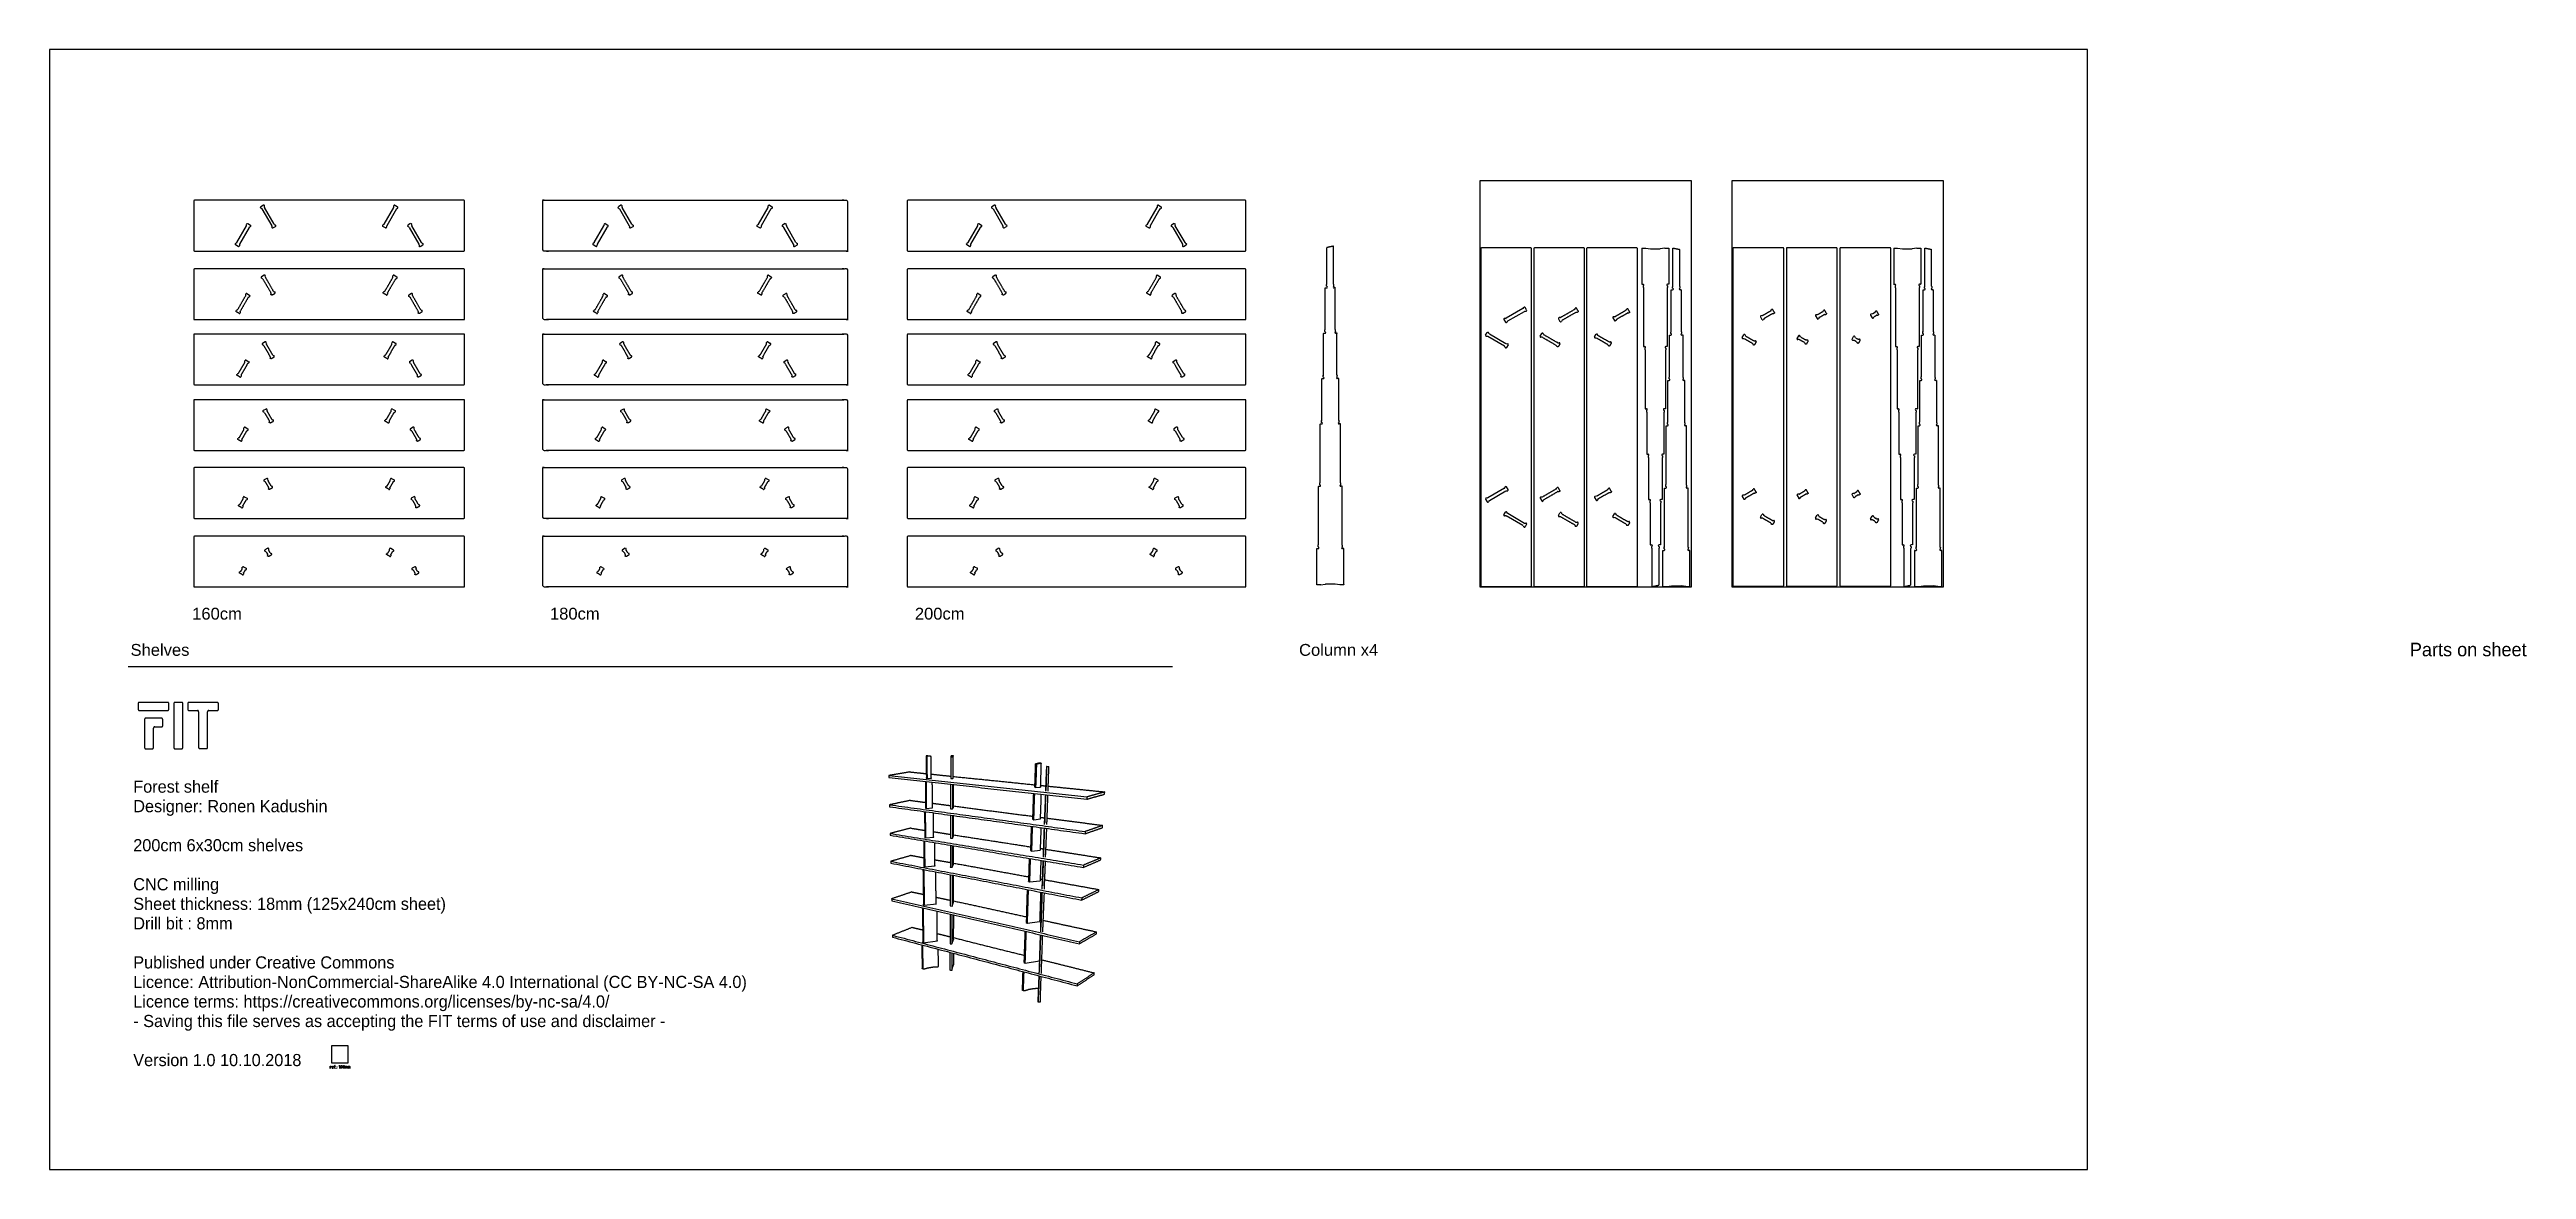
# Model space of a CAD drawing. Header units: millimetres. Extents: x -8049 to 6579, y -3942 to 2675.
import ezdxf

# ---------------------------------------------------------------- set-up
doc = ezdxf.new("R2010")
doc.units = ezdxf.units.MM
doc.header["$MEASUREMENT"] = 0
doc.layers.add('Default', color=18, linetype='Continuous', true_color=0x000000)
doc.layers.add('Layer 02', color=1, linetype='Continuous', true_color=0xff0000)

msp = doc.modelspace()

# ---------------------------------------------------------------- texts
at = {"layer": 'Layer 02', "attachment_point": 7, "line_spacing_factor": 0.963855}
for s, insert, char_height, width in [('\\fArial;160cm', (-7207, -694), 70, 344.94), ('\\fArial;180cm', (-5094, -694), 70, 344.94), ('\\fArial;200cm', (-2939, -694), 70, 352.53), ('\\fArial;Shelves', (-7571, -908), 70, 406.93), ('\\fArial;Column x4', (-670, -908), 70, 525.42), ('\\fMyriadPro-Regular;Parts on sheet', (5890, -911, -12), 80, 759.72), ('\\fMyriadPro-Regular;Forest shelf\\PDesigner: Ronen Kadushin\\P\\P200cm 6x30cm shelves\\P\\PCNC milling\\PSheet thickness: 18mm (125x240cm sheet)\\PDrill bit : 8mm\\P\\PPublished under Creative Commons\\PLicence: Attribution-NonCommercial-ShareAlike 4.0 International (CC BY-NC-SA 4.0)\\PLicence terms: https://creativecommons.org/licenses/by-nc-sa/4.0/\\P- Saving this file serves as accepting the FIT terms of use and disclaimer -\\P\\PVersion 1.0 10.10.2018', (-7555, -3332, -12), 71.81, 3724.36)]:
    msp.add_mtext(s, dxfattribs=dict(at, insert=insert, char_height=char_height, width=width))

# ---------------------------------------------------------------- linework, layer by layer
at = {"layer": 'Default'}
for p, q in [((1377, 1502, -12), (1405, 1498, -12)), ((1491, 1502, -12), (1463, 1498, -12)), ((2865, 1502, -12), (2893, 1498, -12)), ((2979, 1502, -12), (2951, 1498, -12)), ((-515, 1267, -12), (-507, 1267, -12)), ((-456, 1267, -12), (-464, 1267, -12)), ((1355, 1288, -12), (1362, 1288, -12)), ((1514, 1288, -12), (1506, 1288, -12)), ((1528, 1256, -12), (1536, 1256, -12)), ((1587, 1256, -12), (1580, 1256, -12)), ((2842, 1288, -12), (2850, 1288, -12)), ((3001, 1288, -12), (2994, 1288, -12)), ((3016, 1256, -12), (3024, 1256, -12)), ((3075, 1256, -12), (3068, 1256, -12)), ((-525, 999, -12), (-517, 999, -12)), ((-446, 999, -12), (-454, 999, -12)), ((1365, 920, -12), (1372, 920, -12)), ((1504, 920, -12), (1496, 920, -12)), ((1518, 988, -12), (1526, 988, -12)), ((1597, 988, -12), (1590, 988, -12)), ((2852, 920, -12), (2860, 920, -12)), ((2991, 920, -12), (2984, 920, -12)), ((3006, 988, -12), (3014, 988, -12)), ((3085, 988, -12), (3078, 988, -12)), ((-535, 731, -12), (-527, 731, -12)), ((-436, 731, -12), (-444, 731, -12)), ((1508, 720, -12), (1516, 720, -12)), ((1607, 720, -12), (1600, 720, -12)), ((2996, 720, -12), (3004, 720, -12)), ((3095, 720, -12), (3088, 720, -12)), ((-545, 463, -12), (-537, 463, -12)), ((-426, 463, -12), (-434, 463, -12)), ((1375, 552, -12), (1382, 552, -12)), ((1494, 552, -12), (1486, 552, -12)), ((1498, 452, -12), (1506, 452, -12)), ((1617, 452, -12), (1610, 452, -12)), ((2862, 552, -12), (2870, 552, -12)), ((2981, 552, -12), (2974, 552, -12)), ((2986, 452, -12), (2994, 452, -12)), ((3105, 452, -12), (3098, 452, -12)), ((1385, 284, -12), (1392, 284, -12)), ((1484, 284, -12), (1476, 284, -12)), ((2872, 284, -12), (2880, 284, -12)), ((2971, 284, -12), (2964, 284, -12)), ((-555, 95, -12), (-547, 95, -12)), ((-416, 95, -12), (-424, 95, -12)), ((1395, 16, -12), (1402, 16, -12)), ((1474, 16, -12), (1466, 16, -12)), ((1488, 84, -12), (1496, 84, -12)), ((1627, 84, -12), (1620, 84, -12)), ((2882, 16, -12), (2890, 16, -12)), ((2961, 16, -12), (2954, 16, -12)), ((2976, 84, -12), (2984, 84, -12)), ((3115, 84, -12), (3108, 84, -12)), ((-565, -273, -12), (-557, -273, -12)), ((-406, -273, -12), (-414, -273, -12)), ((1405, -252, -12), (1412, -252, -12)), ((1464, -252, -12), (1456, -252, -12)), ((1478, -284, -12), (1486, -284, -12)), ((1637, -284, -12), (1630, -284, -12)), ((2892, -252, -12), (2900, -252, -12)), ((2951, -252, -12), (2944, -252, -12)), ((2966, -284, -12), (2974, -284, -12)), ((3125, -284, -12), (3118, -284, -12)), ((-542, -487, -12), (-515, -483, -12)), ((-429, -487, -12), (-456, -483, -12)), ((1501, -498, -12), (1529, -494, -12)), ((1614, -498, -12), (1587, -494, -12)), ((2989, -498, -12), (3017, -494, -12)), ((3102, -498, -12), (3075, -494, -12))]:
    msp.add_line(p, q, dxfattribs=at)
for points in [[(-7198, 1780), (-7198, 1488)], [(-5602, 1784), (-7194, 1784)], [(-5598, 1488), (-5598, 1780)], [(-2984, 1780), (-2984, 1488)], [(-988, 1784), (-2980, 1784)], [(-984, 1488), (-984, 1780)], [(-6943, 1534), (-6886, 1633)], [(-6871, 1624), (-6928, 1525)], [(-6886, 1635), (-6886, 1642)], [(-6879, 1646), (-6863, 1637)], [(-6870, 1625), (-6863, 1629)], [(-6786, 1755), (-6802, 1746)], [(-6796, 1734), (-6802, 1738)], [(-6795, 1733), (-6737, 1634)], [(-6779, 1743), (-6780, 1751)], [(-6722, 1643), (-6779, 1742)], [(-6737, 1632), (-6737, 1625)], [(-6730, 1621), (-6714, 1630)], [(-6721, 1642), (-6714, 1638)], [(-6075, 1642), (-6082, 1638)], [(-6066, 1621), (-6081, 1630)], [(-6074, 1643), (-6017, 1742)], [(-6059, 1632), (-6059, 1625)], [(-6001, 1733), (-6058, 1634)], [(-6017, 1743), (-6016, 1751)], [(-6009, 1755), (-5994, 1746)], [(-6000, 1734), (-5994, 1738)], [(-5917, 1646), (-5933, 1637)], [(-5926, 1625), (-5933, 1629)], [(-5925, 1624), (-5868, 1525)], [(-5910, 1635), (-5910, 1642)], [(-5853, 1534), (-5910, 1633)], [(-4832, 1534), (-4775, 1633)], [(-4759, 1624), (-4816, 1525)], [(-4774, 1635), (-4774, 1642)], [(-4767, 1646), (-4752, 1637)], [(-4758, 1625), (-4751, 1629)], [(-4684, 1734), (-4691, 1738)], [(-4675, 1755), (-4690, 1746)], [(-4683, 1733), (-4626, 1634)], [(-4668, 1743), (-4668, 1751)], [(-4610, 1643), (-4667, 1742)], [(-4625, 1632), (-4625, 1625)], [(-4618, 1621), (-4603, 1630)], [(-4609, 1642), (-4603, 1638)], [(-3863, 1642), (-3870, 1638)], [(-3854, 1621), (-3870, 1630)], [(-3862, 1643), (-3805, 1742)], [(-3790, 1733), (-3847, 1634)], [(-3847, 1632), (-3847, 1625)], [(-3805, 1743), (-3805, 1751)], [(-3798, 1755), (-3782, 1746)], [(-3789, 1734), (-3782, 1738)], [(-3705, 1646), (-3721, 1637)], [(-3715, 1625), (-3721, 1629)], [(-3714, 1624), (-3657, 1525)], [(-3698, 1635), (-3699, 1642)], [(-3641, 1534), (-3698, 1633)], [(-2625, 1534), (-2568, 1633)], [(-2553, 1624), (-2610, 1525)], [(-2568, 1635), (-2568, 1642)], [(-2561, 1646), (-2545, 1637)], [(-2552, 1625), (-2545, 1629)], [(-2469, 1755), (-2484, 1746)], [(-2478, 1734), (-2484, 1738)], [(-2477, 1733), (-2420, 1634)], [(-2461, 1743), (-2462, 1751)], [(-2404, 1643), (-2461, 1742)], [(-2419, 1632), (-2419, 1625)], [(-2412, 1621), (-2397, 1630)], [(-2403, 1642), (-2396, 1638)], [(-1566, 1642), (-1572, 1638)], [(-1557, 1621), (-1572, 1630)], [(-1565, 1643), (-1508, 1742)], [(-1550, 1632), (-1550, 1625)], [(-1492, 1733), (-1549, 1634)], [(-1507, 1743), (-1507, 1751)], [(-1500, 1755), (-1485, 1746)], [(-1491, 1734), (-1485, 1738)], [(-1408, 1646), (-1424, 1637)], [(-1417, 1625), (-1424, 1629)], [(-1416, 1624), (-1359, 1525)], [(-1401, 1635), (-1401, 1642)], [(-1343, 1534), (-1401, 1633)], [(-7194, 1484), (-5602, 1484)], [(-6944, 1533), (-6951, 1529)], [(-6935, 1512), (-6951, 1521)], [(-6928, 1524), (-6928, 1516)], [(-5868, 1524), (-5867, 1516)], [(-5861, 1512), (-5845, 1521)], [(-5852, 1533), (-5845, 1529)], [(-4833, 1533), (-4839, 1529)], [(-4824, 1512), (-4839, 1521)], [(-4816, 1524), (-4817, 1516)], [(-3656, 1524), (-3656, 1516)], [(-3649, 1512), (-3633, 1521)], [(-3640, 1533), (-3633, 1529)], [(-2980, 1484), (-988, 1484)], [(-2626, 1533), (-2633, 1529)], [(-2617, 1512), (-2633, 1521)], [(-2610, 1524), (-2611, 1516)], [(-1359, 1524), (-1358, 1516)], [(-1352, 1512), (-1336, 1521)], [(-1342, 1533), (-1336, 1529)], [(403, 1499), (403, -493)], [(699, 1503), (407, 1503)], [(703, -493), (703, 1499)], [(716, 1499), (716, -493)], [(1012, 1503), (720, 1503)], [(1016, -493), (1016, 1499)], [(1028, 1499), (1028, -493)], [(1324, 1503), (1032, 1503)], [(1328, -493), (1328, 1499)], [(1892, 1500), (1892, -492)], [(2188, 1504), (1896, 1504)], [(2192, -492), (2192, 1500)], [(2208, 1500), (2208, -492)], [(2504, 1504), (2212, 1504)], [(2508, -492), (2508, 1500)], [(2524, 1500), (2524, -492)], [(2820, 1504), (2528, 1504)], [(2824, -492), (2824, 1500)], [(-7198, 1375), (-7198, 1083)], [(-5602, 1379), (-7194, 1379)], [(-6781, 1341), (-6797, 1332)], [(-6791, 1320), (-6797, 1325)], [(-6774, 1330), (-6775, 1338)], [(-6022, 1330), (-6021, 1338)], [(-6014, 1341), (-5999, 1332)], [(-6005, 1320), (-5999, 1325)], [(-5598, 1083), (-5598, 1375)], [(-4679, 1320), (-4686, 1325)], [(-4670, 1341), (-4685, 1332)], [(-4663, 1330), (-4663, 1338)], [(-3810, 1330), (-3810, 1338)], [(-3803, 1341), (-3787, 1332)], [(-3794, 1320), (-3787, 1325)], [(-2984, 1375), (-2984, 1083)], [(-988, 1379), (-2980, 1379)], [(-2464, 1341), (-2479, 1332)], [(-2473, 1320), (-2479, 1325)], [(-2456, 1330), (-2457, 1338)], [(-1512, 1330), (-1512, 1338)], [(-1505, 1341), (-1490, 1332)], [(-1496, 1320), (-1490, 1325)], [(-984, 1083), (-984, 1375)], [(-6891, 1221), (-6891, 1229)], [(-6884, 1233), (-6868, 1224)], [(-6875, 1212), (-6868, 1216)], [(-5912, 1233), (-5928, 1224)], [(-5921, 1212), (-5928, 1216)], [(-5905, 1221), (-5905, 1229)], [(-4779, 1221), (-4779, 1229)], [(-4772, 1233), (-4757, 1224)], [(-4763, 1212), (-4756, 1216)], [(-3700, 1233), (-3716, 1224)], [(-3710, 1212), (-3716, 1216)], [(-3693, 1221), (-3694, 1229)], [(-2573, 1221), (-2573, 1229)], [(-2566, 1233), (-2550, 1224)], [(-2557, 1212), (-2550, 1216)], [(-1403, 1233), (-1419, 1224)], [(-1412, 1212), (-1419, 1216)], [(-1396, 1221), (-1396, 1229)], [(-516, 1266), (-516, 1266)], [(-456, 1266), (-456, 1266)], [(1354, 1289), (1354, 1289)], [(1514, 1289), (1514, 1289)], [(1528, 1255), (1528, 1255)], [(1588, 1255), (1588, 1255)], [(2842, 1289), (2842, 1289)], [(3002, 1289), (3002, 1289)], [(3016, 1255), (3016, 1255)], [(3076, 1255), (3076, 1255)], [(-7194, 1079), (-5602, 1079)], [(-2980, 1079), (-988, 1079)], [(540, 1079), (549, 1064)], [(552, 1086), (544, 1086)], [(652, 1144), (553, 1087)], [(561, 1070), (557, 1063)], [(562, 1071), (661, 1128)], [(653, 1145), (657, 1151)], [(662, 1129), (670, 1129)], [(674, 1136), (665, 1151)], [(862, 1084), (871, 1069)], [(874, 1091), (866, 1091)], [(883, 1075), (879, 1068)], [(1183, 1089), (1192, 1074)], [(1195, 1096), (1187, 1096)], [(1204, 1080), (1200, 1073)], [(2055, 1096), (2064, 1080)], [(2067, 1103), (2059, 1102)], [(2076, 1086), (2072, 1080)], [(2380, 1101), (2389, 1085)], [(2391, 1108), (2384, 1107)], [(2401, 1091), (2397, 1085)], [(2705, 1106), (2714, 1090)], [(2716, 1113), (2708, 1112)], [(2726, 1096), (2721, 1090)], [(-7198, 990), (-7198, 698)], [(-5602, 994), (-7194, 994)], [(-6776, 948), (-6792, 939)], [(-6786, 927), (-6792, 931)], [(-6769, 936), (-6770, 944)], [(-6027, 936), (-6026, 944)], [(-6019, 948), (-6004, 939)], [(-6010, 927), (-6004, 931)], [(-5598, 698), (-5598, 990)], [(-4674, 927), (-4681, 931)], [(-4665, 948), (-4680, 939)], [(-4658, 936), (-4658, 944)], [(-3815, 936), (-3815, 944)], [(-3808, 948), (-3792, 939)], [(-3799, 927), (-3792, 931)], [(-2984, 990), (-2984, 698)], [(-988, 994), (-2980, 994)], [(-2459, 948), (-2474, 939)], [(-2468, 927), (-2474, 931)], [(-2451, 936), (-2452, 944)], [(-1517, 936), (-1517, 944)], [(-1510, 948), (-1495, 939)], [(-1501, 927), (-1495, 931)], [(-984, 698), (-984, 990)], [(-526, 998), (-526, 998)], [(-446, 998), (-446, 998)], [(432, 987), (441, 1003)], [(443, 980), (435, 980)], [(543, 922), (445, 979)], [(453, 996), (448, 1003)], [(454, 995), (552, 938)], [(544, 921), (549, 915)], [(554, 938), (562, 937)], [(565, 931), (556, 915)], [(754, 982), (763, 998)], [(765, 975), (757, 975)], [(775, 991), (770, 998)], [(1075, 977), (1084, 993)], [(1086, 970), (1078, 970)], [(1096, 986), (1091, 993)], [(1364, 921), (1364, 921)], [(1504, 921), (1504, 921)], [(1518, 987), (1518, 987)], [(1598, 987), (1598, 987)], [(1947, 973), (1956, 989)], [(1958, 966), (1951, 966)], [(1968, 982), (1964, 989)], [(2272, 968), (2281, 984)], [(2283, 961), (2275, 961)], [(2292, 977), (2288, 984)], [(2596, 963), (2605, 979)], [(2608, 956), (2600, 956)], [(2617, 972), (2613, 979)], [(2852, 921), (2852, 921)], [(2992, 921), (2992, 921)], [(3006, 987), (3006, 987)], [(3086, 987), (3086, 987)], [(-6896, 828), (-6896, 836)], [(-6889, 839), (-6873, 830)], [(-6880, 819), (-6873, 823)], [(-5907, 839), (-5923, 830)], [(-5916, 819), (-5923, 823)], [(-5900, 828), (-5900, 836)], [(-4784, 828), (-4784, 836)], [(-4777, 839), (-4762, 830)], [(-4768, 819), (-4761, 823)], [(-3695, 839), (-3711, 830)], [(-3705, 819), (-3711, 823)], [(-3688, 828), (-3689, 836)], [(-2578, 828), (-2578, 836)], [(-2571, 839), (-2555, 830)], [(-2562, 819), (-2555, 823)], [(-1398, 839), (-1414, 830)], [(-1407, 819), (-1414, 823)], [(-1391, 828), (-1391, 836)], [(-7198, 602), (-7198, 310)], [(-7194, 694), (-5602, 694)], [(-5602, 606), (-7194, 606)], [(-5598, 310), (-5598, 602)], [(-2984, 602), (-2984, 310)], [(-2980, 694), (-988, 694)], [(-988, 606), (-2980, 606)], [(-984, 310), (-984, 602)], [(-536, 730), (-536, 730)], [(-436, 730), (-436, 730)], [(1508, 719), (1508, 719)], [(1608, 719), (1608, 719)], [(2996, 719), (2996, 719)], [(3096, 719), (3096, 719)], [(-6901, 431), (-6901, 439)], [(-6894, 443), (-6878, 434)], [(-6771, 551), (-6787, 542)], [(-6781, 530), (-6787, 534)], [(-6764, 539), (-6765, 547)], [(-6032, 539), (-6031, 547)], [(-6024, 551), (-6009, 542)], [(-6015, 530), (-6009, 534)], [(-5902, 443), (-5918, 434)], [(-5895, 431), (-5895, 439)], [(-4789, 431), (-4789, 439)], [(-4782, 443), (-4767, 434)], [(-4669, 530), (-4676, 534)], [(-4660, 551), (-4675, 542)], [(-4653, 539), (-4653, 547)], [(-3820, 539), (-3820, 547)], [(-3813, 551), (-3797, 542)], [(-3804, 530), (-3797, 534)], [(-3690, 443), (-3706, 434)], [(-3683, 431), (-3684, 439)], [(-2583, 431), (-2583, 439)], [(-2576, 443), (-2560, 434)], [(-2454, 551), (-2469, 542)], [(-2463, 530), (-2469, 534)], [(-2446, 539), (-2447, 547)], [(-1522, 539), (-1522, 547)], [(-1515, 551), (-1500, 542)], [(-1506, 530), (-1500, 534)], [(-1393, 443), (-1409, 434)], [(-1386, 431), (-1386, 439)], [(-546, 462), (-546, 462)], [(-426, 462), (-426, 462)], [(1374, 553), (1374, 553)], [(1494, 553), (1494, 553)], [(1498, 451), (1498, 451)], [(1618, 451), (1618, 451)], [(2862, 553), (2862, 553)], [(2982, 553), (2982, 553)], [(2986, 451), (2986, 451)], [(3106, 451), (3106, 451)], [(-7194, 306), (-5602, 306)], [(-6885, 422), (-6878, 426)], [(-5911, 422), (-5918, 426)], [(-4773, 422), (-4766, 426)], [(-3700, 422), (-3706, 426)], [(-2980, 306), (-988, 306)], [(-2567, 422), (-2560, 426)], [(-1402, 422), (-1409, 426)], [(-7198, 201), (-7198, -91)], [(-5602, 205), (-7194, 205)], [(-5598, -91), (-5598, 201)], [(-2984, 201), (-2984, -91)], [(-988, 205), (-2980, 205)], [(-984, -91), (-984, 201)], [(1384, 285), (1384, 285)], [(1484, 285), (1484, 285)], [(2872, 285), (2872, 285)], [(2972, 285), (2972, 285)], [(-6906, 21), (-6906, 29)], [(-6899, 33), (-6883, 24)], [(-6890, 12), (-6883, 16)], [(-6766, 141), (-6782, 132)], [(-6776, 120), (-6782, 124)], [(-6759, 129), (-6760, 137)], [(-6037, 129), (-6036, 137)], [(-6029, 141), (-6014, 132)], [(-6020, 120), (-6014, 124)], [(-5897, 33), (-5913, 24)], [(-5906, 12), (-5913, 16)], [(-5890, 21), (-5890, 29)], [(-4794, 21), (-4794, 29)], [(-4787, 33), (-4772, 24)], [(-4778, 12), (-4771, 16)], [(-4664, 120), (-4671, 124)], [(-4655, 141), (-4670, 132)], [(-4648, 129), (-4648, 137)], [(-3825, 129), (-3825, 137)], [(-3818, 141), (-3802, 132)], [(-3809, 120), (-3802, 124)], [(-3685, 33), (-3701, 24)], [(-3695, 12), (-3701, 16)], [(-3678, 21), (-3679, 29)], [(-2588, 21), (-2588, 29)], [(-2581, 33), (-2565, 24)], [(-2572, 12), (-2565, 16)], [(-2449, 141), (-2464, 132)], [(-2458, 120), (-2464, 124)], [(-2441, 129), (-2442, 137)], [(-1527, 129), (-1527, 137)], [(-1520, 141), (-1505, 132)], [(-1511, 120), (-1505, 124)], [(-1388, 33), (-1404, 24)], [(-1397, 12), (-1404, 16)], [(-1381, 21), (-1381, 29)], [(-556, 94), (-556, 94)], [(-416, 94), (-416, 94)], [(432, 19), (441, 3)], [(443, 26), (435, 25)], [(543, 83), (445, 26)], [(453, 10), (448, 3)], [(454, 11), (552, 68)], [(544, 84), (549, 91)], [(554, 68), (562, 68)], [(565, 75), (556, 91)], [(754, 24), (763, 8)], [(765, 31), (757, 30)], [(775, 15), (770, 8)], [(1075, 29), (1084, 13)], [(1086, 36), (1078, 35)], [(1096, 20), (1091, 13)], [(1394, 17), (1394, 17)], [(1474, 17), (1474, 17)], [(1488, 83), (1488, 83)], [(1628, 83), (1628, 83)], [(1947, 35), (1956, 19)], [(1958, 42), (1951, 42)], [(1968, 26), (1964, 19)], [(2272, 40), (2281, 24)], [(2283, 47), (2275, 47)], [(2292, 31), (2288, 24)], [(2596, 45), (2605, 29)], [(2608, 52), (2600, 52)], [(2617, 36), (2613, 29)], [(2882, 17), (2882, 17)], [(2962, 17), (2962, 17)], [(2976, 83), (2976, 83)], [(3116, 83), (3116, 83)], [(-7194, -95), (-5602, -95)], [(-2980, -95), (-988, -95)], [(540, -74), (549, -58)], [(552, -81), (544, -80)], [(652, -138), (553, -81)], [(561, -64), (557, -58)], [(562, -65), (661, -123)], [(653, -139), (657, -146)], [(662, -123), (670, -123)], [(674, -130), (665, -146)], [(862, -79), (871, -63)], [(874, -86), (866, -85)], [(883, -69), (879, -63)], [(1183, -84), (1192, -68)], [(1195, -91), (1187, -90)], [(1204, -74), (1200, -68)], [(2055, -87), (2064, -72)], [(2067, -94), (2059, -94)], [(2076, -78), (2072, -72)], [(2380, -92), (2389, -77)], [(2391, -99), (2384, -99)], [(2401, -83), (2397, -77)], [(2705, -97), (2714, -82)], [(2716, -104), (2708, -104)], [(2726, -88), (2721, -82)], [(-7198, -204), (-7198, -496)], [(-5602, -200), (-7194, -200)], [(-6761, -272), (-6777, -281)], [(-6771, -293), (-6777, -289)], [(-6754, -284), (-6755, -276)], [(-6042, -284), (-6041, -276)], [(-6034, -272), (-6019, -281)], [(-6025, -293), (-6019, -289)], [(-5598, -496), (-5598, -204)], [(-4659, -293), (-4666, -289)], [(-4650, -272), (-4665, -281)], [(-4643, -284), (-4643, -276)], [(-3830, -284), (-3830, -276)], [(-3823, -272), (-3807, -281)], [(-3814, -293), (-3807, -289)], [(-2984, -204), (-2984, -496)], [(-988, -200), (-2980, -200)], [(-2444, -272), (-2459, -281)], [(-2453, -293), (-2459, -289)], [(-2436, -284), (-2437, -276)], [(-1532, -284), (-1532, -276)], [(-1525, -272), (-1510, -281)], [(-1516, -293), (-1510, -289)], [(-984, -496), (-984, -204)], [(-566, -274), (-566, -274)], [(-406, -274), (-406, -274)], [(1404, -251), (1404, -251)], [(1464, -251), (1464, -251)], [(1478, -285), (1478, -285)], [(1638, -285), (1638, -285)], [(2892, -251), (2892, -251)], [(2952, -251), (2952, -251)], [(2966, -285), (2966, -285)], [(3126, -285), (3126, -285)], [(-6911, -392), (-6911, -384)], [(-6904, -381), (-6888, -390)], [(-6895, -402), (-6888, -397)], [(-5892, -381), (-5908, -390)], [(-5901, -402), (-5908, -397)], [(-5885, -392), (-5885, -384)], [(-4799, -392), (-4799, -384)], [(-4792, -381), (-4777, -390)], [(-4783, -402), (-4776, -397)], [(-3680, -381), (-3696, -390)], [(-3690, -402), (-3696, -397)], [(-3673, -392), (-3674, -384)], [(-2593, -392), (-2593, -384)], [(-2586, -381), (-2570, -390)], [(-2577, -402), (-2570, -397)], [(-1383, -381), (-1399, -390)], [(-1392, -402), (-1399, -397)], [(-1376, -392), (-1376, -384)], [(-7194, -500), (-5602, -500)], [(-2980, -500), (-988, -500)], [(407, -497), (699, -497)], [(720, -497), (1012, -497)], [(1032, -497), (1324, -497)], [(1896, -496), (2188, -496)], [(2212, -496), (2504, -496)], [(2528, -496), (2820, -496)]]:
    msp.add_lwpolyline(points, dxfattribs=at)
for centre, radius, start, end in [((-7194, 1780), 4, 90, 180), ((-5602, 1780), 4, 0, 90), ((-2980, 1780, -12), 4, 90, 180), ((-988, 1780, -12), 4, 360, 90), ((-6881, 1642, -12), 4.5, 60, 177.6278), ((-6889, 1635, -12), 3, 330, 357.6278), ((-6868, 1623, -12), 3, 122.3722, 150), ((-6865, 1633, -12), 4.5, 302.3722, 60), ((-6800, 1742, -12), 4.5, 120, 237.6278), ((-6797, 1731, -12), 3, 30, 57.6278), ((-6784, 1751, -12), 4.5, 2.3722, 120), ((-6776, 1743, -12), 3, 182.3722, 210), ((-6740, 1632, -12), 3, 2.3722, 30), ((-6732, 1625, -12), 4.5, 182.3722, 300), ((-6719, 1644, -12), 3, 210, 237.6278), ((-6717, 1634, -12), 4.5, 300, 57.6278), ((-6079, 1634, -12), 4.5, 122.3722, 240), ((-6077, 1644, -12), 3, 302.3722, 330), ((-6064, 1625, -12), 4.5, 240, 357.6278), ((-6056, 1632, -12), 3, 150, 177.6278), ((-6020, 1743, -12), 3, 330, 357.6278), ((-6012, 1751, -12), 4.5, 60, 177.6278), ((-5999, 1731, -12), 3, 122.3722, 150), ((-5996, 1742, -12), 4.5, 302.3722, 60), ((-5930, 1633, -12), 4.5, 120, 237.6278), ((-5928, 1623, -12), 3, 30, 57.6278), ((-5915, 1642, -12), 4.5, 2.3722, 120), ((-5907, 1635, -12), 3, 182.3722, 210), ((-4777, 1635, -12), 3, 330, 357.6278), ((-4769, 1642, -12), 4.5, 60, 177.6278), ((-4756, 1623, -12), 3, 122.3722, 150), ((-4754, 1633, -12), 4.5, 302.3722, 60), ((-4688, 1742, -12), 4.5, 120, 237.6278), ((-4685, 1731, -12), 3, 30, 57.6278), ((-4673, 1751, -12), 4.5, 2.3722, 120), ((-4665, 1743, -12), 3, 182.3722, 210), ((-4628, 1632, -12), 3, 2.3722, 30), ((-4621, 1625, -12), 4.5, 182.3722, 300), ((-4608, 1644, -12), 3, 210, 237.6278), ((-4605, 1634, -12), 4.5, 300, 57.6278), ((-3868, 1634, -12), 4.5, 122.3722, 240), ((-3865, 1644, -12), 3, 302.3722, 330), ((-3852, 1625, -12), 4.5, 240, 357.6278), ((-3844, 1632, -12), 3, 150, 177.6278), ((-3800, 1751, -12), 4.5, 60, 177.6278), ((-3808, 1743, -12), 3, 330, 357.6278), ((-3787, 1731, -12), 3, 122.3722, 150), ((-3784, 1742, -12), 4.5, 302.3722, 60), ((-3719, 1633, -12), 4.5, 120, 237.6278), ((-3716, 1623, -12), 3, 30, 57.6278), ((-3703, 1642, -12), 4.5, 2.3722, 120), ((-3695, 1635, -12), 3, 182.3722, 210), ((-2563, 1642, -12), 4.5, 60, 177.6278), ((-2571, 1635, -12), 3, 330, 357.6278), ((-2550, 1623, -12), 3, 122.3722, 150), ((-2548, 1633, -12), 4.5, 302.3722, 60), ((-2482, 1742, -12), 4.5, 120, 237.6278), ((-2479, 1731, -12), 3, 30, 57.6278), ((-2466, 1751, -12), 4.5, 2.3722, 120), ((-2458, 1743, -12), 3, 182.3722, 210), ((-2422, 1632, -12), 3, 2.3722, 30), ((-2414, 1625, -12), 4.5, 182.3722, 300), ((-2401, 1644, -12), 3, 210, 237.6278), ((-2399, 1634, -12), 4.5, 300, 57.6278), ((-1570, 1634, -12), 4.5, 122.3722, 240), ((-1567, 1644, -12), 3, 302.3722, 330), ((-1554, 1625, -12), 4.5, 240, 357.6278), ((-1547, 1632, -12), 3, 150, 177.6278), ((-1510, 1743, -12), 3, 330, 357.6278), ((-1503, 1751, -12), 4.5, 60, 177.6278), ((-1490, 1731, -12), 3, 122.3722, 150), ((-1487, 1742, -12), 4.5, 302.3722, 60), ((-1421, 1633, -12), 4.5, 120, 237.6278), ((-1419, 1623, -12), 3, 30, 57.6278), ((-1406, 1642, -12), 4.5, 2.3722, 120), ((-1398, 1635, -12), 3, 182.3722, 210), ((-7194, 1488), 4, 180, 270), ((-6949, 1525, -12), 4.5, 122.3722, 240), ((-6946, 1536, -12), 3, 302.3722, 330), ((-6933, 1516, -12), 4.5, 240, 357.6278), ((-6925, 1524, -12), 3, 150, 177.6278), ((-5871, 1524, -12), 3, 2.3722, 30), ((-5863, 1516, -12), 4.5, 182.3722, 300), ((-5850, 1536, -12), 3, 210, 237.6278), ((-5847, 1525, -12), 4.5, 300, 57.6278), ((-5602, 1488), 4, 270, 0), ((-4837, 1525, -12), 4.5, 122.3722, 240), ((-4834, 1536, -12), 3, 302.3722, 330), ((-4821, 1516, -12), 4.5, 240, 357.6278), ((-4813, 1524, -12), 3, 150, 177.6278), ((-3659, 1524, -12), 3, 2.3722, 30), ((-3651, 1516, -12), 4.5, 182.3722, 300), ((-3638, 1536, -12), 3, 210, 237.6278), ((-3636, 1525, -12), 4.5, 300, 57.6278), ((-2980, 1488, -12), 4, 180, 270), ((-2631, 1525, -12), 4.5, 122.3722, 240), ((-2628, 1536, -12), 3, 302.3722, 330), ((-2615, 1516, -12), 4.5, 240, 357.6278), ((-2607, 1524, -12), 3, 150, 177.6278), ((-1362, 1524, -12), 3, 2.3722, 30), ((-1354, 1516, -12), 4.5, 182.3722, 300), ((-1341, 1536, -12), 3, 210, 237.6278), ((-1338, 1525, -12), 4.5, 300, 57.6278), ((-988, 1488, -12), 4, 270, 0), ((407, 1499, -12), 4, 90, 180), ((699, 1499, -12), 4, 0, 90), ((720, 1499, -12), 4, 90, 180), ((1012, 1499, -12), 4, 0, 90), ((1032, 1499, -12), 4, 90, 180), ((1324, 1499, -12), 4, 0, 90), ((1896, 1500, -12), 4, 90, 180), ((2188, 1500, -12), 4, 0, 90), ((2212, 1500, -12), 4, 90, 180), ((2504, 1500, -12), 4, 0, 90), ((2528, 1500, -12), 4, 90, 180), ((2820, 1500, -12), 4, 0, 90), ((-7194, 1375), 4, 90, 180), ((-6795, 1328, -12), 4.5, 120, 237.6278), ((-6792, 1318, -12), 3, 30, 57.6278), ((-6779, 1337, -12), 4.5, 2.3722, 120), ((-6771, 1330, -12), 3, 182.3722, 210), ((-6025, 1330, -12), 3, 330, 357.6278), ((-6017, 1337, -12), 4.5, 60, 177.6278), ((-6004, 1318, -12), 3, 122.3722, 150), ((-6001, 1328, -12), 4.5, 302.3722, 60), ((-5602, 1375), 4, 0, 90), ((-4683, 1328, -12), 4.5, 120, 237.6278), ((-4680, 1318, -12), 3, 30, 57.6278), ((-4668, 1337, -12), 4.5, 2.3722, 120), ((-4660, 1330, -12), 3, 182.3722, 210), ((-3805, 1337, -12), 4.5, 60, 177.6278), ((-3813, 1330, -12), 3, 330, 357.6278), ((-3792, 1318, -12), 3, 122.3722, 150), ((-3789, 1328, -12), 4.5, 302.3722, 60), ((-2980, 1375, -12), 4, 90, 180), ((-2477, 1328, -12), 4.5, 120, 237.6278), ((-2474, 1318, -12), 3, 30, 57.6278), ((-2461, 1337, -12), 4.5, 2.3722, 120), ((-2453, 1330, -12), 3, 182.3722, 210), ((-1515, 1330, -12), 3, 330, 357.6278), ((-1508, 1337, -12), 4.5, 60, 177.6278), ((-1495, 1318, -12), 3, 122.3722, 150), ((-1492, 1328, -12), 4.5, 302.3722, 60), ((-988, 1375, -12), 4, 360, 90), ((-6886, 1229, -12), 4.5, 60, 177.6278), ((-6894, 1221, -12), 3, 330, 357.6278), ((-6873, 1209, -12), 3, 122.3722, 150), ((-6870, 1220, -12), 4.5, 302.3722, 60), ((-5925, 1220, -12), 4.5, 120, 237.6278), ((-5923, 1209, -12), 3, 30, 57.6278), ((-5910, 1229, -12), 4.5, 2.3722, 120), ((-5902, 1221, -12), 3, 182.3722, 210), ((-4782, 1221, -12), 3, 330, 357.6278), ((-4774, 1229, -12), 4.5, 60, 177.6278), ((-4761, 1209, -12), 3, 122.3722, 150), ((-4759, 1220, -12), 4.5, 302.3722, 60), ((-3714, 1220, -12), 4.5, 120, 237.6278), ((-3711, 1209, -12), 3, 30, 57.6278), ((-3698, 1229, -12), 4.5, 2.3722, 120), ((-3690, 1221, -12), 3, 182.3722, 210), ((-2568, 1229, -12), 4.5, 60, 177.6278), ((-2576, 1221, -12), 3, 330, 357.6278), ((-2555, 1209, -12), 3, 122.3722, 150), ((-2553, 1220, -12), 4.5, 302.3722, 60), ((-1416, 1220, -12), 4.5, 120, 237.6278), ((-1414, 1209, -12), 3, 30, 57.6278), ((-1401, 1229, -12), 4.5, 2.3722, 120), ((-1393, 1221, -12), 3, 182.3722, 210), ((-515, 1266, -12), 0.5, 90, 180), ((-507, 1276, -12), 0.5, 180, 264.4944), ((-507, 1271, -12), 4.5, 270, 84.4944), ((-464, 1271, -12), 4.5, 95.5056, 270), ((-464, 1276, -12), 0.5, 275.5056, 0), ((-456, 1266, -12), 0.5, 360, 90), ((1355, 1289, -12), 0.5, 180, 270), ((1362, 1284, -12), 4.5, 275.5056, 90), ((1363, 1279, -12), 0.5, 95.5056, 180), ((1506, 1284, -12), 4.5, 90, 264.4944), ((1506, 1279, -12), 0.5, 0, 84.4944), ((1514, 1289, -12), 0.5, 270, 0), ((1528, 1255, -12), 0.5, 90, 180), ((1536, 1260, -12), 4.5, 270, 84.4944), ((1536, 1265, -12), 0.5, 180, 264.4944), ((1580, 1260, -12), 4.5, 95.5056, 270), ((1579, 1265, -12), 0.5, 275.5056, 0), ((1587, 1255, -12), 0.5, 360, 90), ((2842, 1289, -12), 0.5, 180, 270), ((2850, 1284, -12), 4.5, 275.5056, 90), ((2850, 1279, -12), 0.5, 95.5056, 180), ((2994, 1284, -12), 4.5, 90, 264.4944), ((2993, 1279, -12), 0.5, 0, 84.4944), ((3001, 1289, -12), 0.5, 270, 0), ((3016, 1255, -12), 0.5, 90, 180), ((3024, 1260, -12), 4.5, 270, 84.4944), ((3024, 1265, -12), 0.5, 180, 264.4944), ((3068, 1260, -12), 4.5, 95.5056, 270), ((3067, 1265, -12), 0.5, 275.5056, 0), ((3075, 1255, -12), 0.5, 360, 90), ((-7194, 1083), 4, 180, 270), ((-5602, 1083), 4, 270, 0), ((-2980, 1083, -12), 4, 180, 270), ((-988, 1083, -12), 4, 270, 0), ((544, 1081, -12), 4.5, 92.3722, 210), ((553, 1066, -12), 4.5, 210, 327.6278), ((551, 1089, -12), 3, 272.3722, 300), ((563, 1069, -12), 3, 120, 147.6278), ((650, 1146, -12), 3, 300, 327.6278), ((661, 1149, -12), 4.5, 30, 147.6278), ((662, 1126, -12), 3, 92.3722, 120), ((670, 1133, -12), 4.5, 272.3722, 30), ((866, 1086, -12), 4.5, 92.3722, 210), ((875, 1071, -12), 4.5, 210, 327.6278), ((874, 1094, -12), 3, 272.3722, 300), ((886, 1074, -12), 3, 120, 147.6278), ((1187, 1091, -12), 4.5, 92.3722, 210), ((1196, 1076, -12), 4.5, 210, 327.6278), ((1195, 1099, -12), 3, 272.3722, 300), ((1207, 1079, -12), 3, 120, 147.6278), ((2059, 1098, -12), 4.5, 92.3722, 210), ((2068, 1082, -12), 4.5, 210, 327.6278), ((2067, 1106, -12), 3, 272.3722, 300), ((2079, 1085, -12), 3, 120, 147.6278), ((2384, 1103, -12), 4.5, 92.3722, 210), ((2393, 1087, -12), 4.5, 210, 327.6278), ((2391, 1111, -12), 3, 272.3722, 300), ((2403, 1090, -12), 3, 120, 147.6278), ((2709, 1108, -12), 4.5, 92.3722, 210), ((2718, 1092, -12), 4.5, 210, 327.6278), ((2716, 1116, -12), 3, 272.3722, 300), ((2728, 1095, -12), 3, 120, 147.6278), ((-7194, 990), 4, 90, 180), ((-6790, 935, -12), 4.5, 120, 237.6278), ((-6787, 924, -12), 3, 30, 57.6278), ((-6774, 944, -12), 4.5, 2.3722, 120), ((-6766, 936, -12), 3, 182.3722, 210), ((-6030, 936, -12), 3, 330, 357.6278), ((-6022, 944, -12), 4.5, 60, 177.6278), ((-6009, 924, -12), 3, 122.3722, 150), ((-6006, 935, -12), 4.5, 302.3722, 60), ((-5602, 990), 4, 0, 90), ((-4678, 935, -12), 4.5, 120, 237.6278), ((-4675, 924, -12), 3, 30, 57.6278), ((-4663, 944, -12), 4.5, 2.3722, 120), ((-4655, 936, -12), 3, 182.3722, 210), ((-3810, 944, -12), 4.5, 60, 177.6278), ((-3818, 936, -12), 3, 330, 357.6278), ((-3797, 924, -12), 3, 122.3722, 150), ((-3794, 935, -12), 4.5, 302.3722, 60), ((-2980, 990, -12), 4, 90, 180), ((-2472, 935, -12), 4.5, 120, 237.6278), ((-2469, 924, -12), 3, 30, 57.6278), ((-2456, 944, -12), 4.5, 2.3722, 120), ((-2448, 936, -12), 3, 182.3722, 210), ((-1520, 936, -12), 3, 330, 357.6278), ((-1513, 944, -12), 4.5, 60, 177.6278), ((-1500, 924, -12), 3, 122.3722, 150), ((-1497, 935, -12), 4.5, 302.3722, 60), ((-988, 990, -12), 4, 360, 90), ((-525, 998, -12), 0.5, 90, 180), ((-517, 1008, -12), 0.5, 180, 264.4944), ((-517, 1003, -12), 4.5, 270, 84.4944), ((-454, 1003, -12), 4.5, 95.5056, 270), ((-454, 1008, -12), 0.5, 275.5056, 0), ((-446, 998, -12), 0.5, 360, 90), ((436, 985, -12), 4.5, 150, 267.6278), ((445, 1000, -12), 4.5, 32.3722, 150), ((443, 977, -12), 3, 60, 87.6278), ((455, 998, -12), 3, 212.3722, 240), ((542, 920, -12), 3, 32.3722, 60), ((552, 917, -12), 4.5, 212.3722, 330), ((554, 941, -12), 3, 240, 267.6278), ((561, 933, -12), 4.5, 330, 87.6278), ((758, 980, -12), 4.5, 150, 267.6278), ((767, 995, -12), 4.5, 32.3722, 150), ((765, 972, -12), 3, 60, 87.6278), ((777, 993, -12), 3, 212.3722, 240), ((1079, 975, -12), 4.5, 150, 267.6278), ((1088, 990, -12), 4.5, 32.3722, 150), ((1086, 967, -12), 3, 60, 87.6278), ((1098, 988, -12), 3, 212.3722, 240), ((1365, 921, -12), 0.5, 180, 270), ((1372, 916, -12), 4.5, 275.5056, 90), ((1373, 911, -12), 0.5, 95.5056, 180), ((1496, 916, -12), 4.5, 90, 264.4944), ((1496, 911, -12), 0.5, 0, 84.4944), ((1504, 921, -12), 0.5, 270, 0), ((1518, 987, -12), 0.5, 90, 180), ((1526, 997, -12), 0.5, 180, 264.4944), ((1526, 992, -12), 4.5, 270, 84.4944), ((1590, 992, -12), 4.5, 95.5056, 270), ((1589, 997, -12), 0.5, 275.5056, 0), ((1597, 987, -12), 0.5, 360, 90), ((1951, 971, -12), 4.5, 150, 267.6278), ((1960, 987, -12), 4.5, 32.3722, 150), ((1958, 963, -12), 3, 60, 87.6278), ((1970, 984, -12), 3, 212.3722, 240), ((2275, 966, -12), 4.5, 150, 267.6278), ((2284, 982, -12), 4.5, 32.3722, 150), ((2283, 958, -12), 3, 60, 87.6278), ((2295, 979, -12), 3, 212.3722, 240), ((2600, 961, -12), 4.5, 150, 267.6278), ((2609, 977, -12), 4.5, 32.3722, 150), ((2608, 953, -12), 3, 60, 87.6278), ((2620, 974, -12), 3, 212.3722, 240), ((2852, 921, -12), 0.5, 180, 270), ((2860, 916, -12), 4.5, 275.5056, 90), ((2860, 911, -12), 0.5, 95.5056, 180), ((2984, 916, -12), 4.5, 90, 264.4944), ((2983, 911, -12), 0.5, 0, 84.4944), ((2991, 921, -12), 0.5, 270, 0), ((3006, 987, -12), 0.5, 90, 180), ((3014, 997, -12), 0.5, 180, 264.4944), ((3014, 992, -12), 4.5, 270, 84.4944), ((3078, 992, -12), 4.5, 95.5056, 270), ((3077, 997, -12), 0.5, 275.5056, 0), ((3085, 987, -12), 0.5, 360, 90), ((-6891, 836, -12), 4.5, 60, 177.6278), ((-6899, 828, -12), 3, 330, 357.6278), ((-6878, 816, -12), 3, 122.3722, 150), ((-6875, 827, -12), 4.5, 302.3722, 60), ((-5920, 827, -12), 4.5, 120, 237.6278), ((-5918, 816, -12), 3, 30, 57.6278), ((-5905, 836, -12), 4.5, 2.3722, 120), ((-5897, 828, -12), 3, 182.3722, 210), ((-4787, 828, -12), 3, 330, 357.6278), ((-4779, 836, -12), 4.5, 60, 177.6278), ((-4766, 816, -12), 3, 122.3722, 150), ((-4764, 827, -12), 4.5, 302.3722, 60), ((-3709, 827, -12), 4.5, 120, 237.6278), ((-3706, 816, -12), 3, 30, 57.6278), ((-3693, 836, -12), 4.5, 2.3722, 120), ((-3685, 828, -12), 3, 182.3722, 210), ((-2573, 836, -12), 4.5, 60, 177.6278), ((-2581, 828, -12), 3, 330, 357.6278), ((-2560, 816, -12), 3, 122.3722, 150), ((-2558, 827, -12), 4.5, 302.3722, 60), ((-1411, 827, -12), 4.5, 120, 237.6278), ((-1409, 816, -12), 3, 30, 57.6278), ((-1396, 836, -12), 4.5, 2.3722, 120), ((-1388, 828, -12), 3, 182.3722, 210), ((-527, 740, -12), 0.5, 180, 264.4944), ((-527, 735, -12), 4.5, 270, 84.4944), ((-444, 735, -12), 4.5, 95.5056, 270), ((-444, 740, -12), 0.5, 275.5056, 0), ((-7194, 698), 4, 180, 270), ((-7194, 602), 4, 90, 180), ((-5602, 698), 4, 270, 0), ((-5602, 602), 4, 0, 90), ((-2980, 698, -12), 4, 180, 270), ((-2980, 602, -12), 4, 90, 180), ((-988, 698, -12), 4, 270, 0), ((-988, 602, -12), 4, 360, 90), ((-535, 730, -12), 0.5, 90, 180), ((-436, 730, -12), 0.5, 360, 90), ((1508, 719, -12), 0.5, 90, 180), ((1516, 729, -12), 0.5, 180, 264.4944), ((1516, 724, -12), 4.5, 270, 84.4944), ((1600, 724, -12), 4.5, 95.5056, 270), ((1599, 729, -12), 0.5, 275.5056, 0), ((1607, 719, -12), 0.5, 360, 90), ((2996, 719, -12), 0.5, 90, 180), ((3004, 729, -12), 0.5, 180, 264.4944), ((3004, 724, -12), 4.5, 270, 84.4944), ((3088, 724, -12), 4.5, 95.5056, 270), ((3087, 729, -12), 0.5, 275.5056, 0), ((3095, 719, -12), 0.5, 360, 90), ((-6896, 439, -12), 4.5, 60, 177.6278), ((-6785, 538, -12), 4.5, 120, 237.6278), ((-6782, 528, -12), 3, 30, 57.6278), ((-6769, 547, -12), 4.5, 2.3722, 120), ((-6761, 540, -12), 3, 182.3722, 210), ((-6035, 540, -12), 3, 330, 357.6278), ((-6027, 547, -12), 4.5, 60, 177.6278), ((-6014, 528, -12), 3, 122.3722, 150), ((-6011, 538, -12), 4.5, 302.3722, 60), ((-5900, 439, -12), 4.5, 2.3722, 120), ((-4784, 439, -12), 4.5, 60, 177.6278), ((-4673, 538, -12), 4.5, 120, 237.6278), ((-4670, 528, -12), 3, 30, 57.6278), ((-4658, 547, -12), 4.5, 2.3722, 120), ((-4650, 540, -12), 3, 182.3722, 210), ((-3815, 547, -12), 4.5, 60, 177.6278), ((-3823, 540, -12), 3, 330, 357.6278), ((-3802, 528, -12), 3, 122.3722, 150), ((-3799, 538, -12), 4.5, 302.3722, 60), ((-3688, 439, -12), 4.5, 2.3722, 120), ((-2578, 439, -12), 4.5, 60, 177.6278), ((-2467, 538, -12), 4.5, 120, 237.6278), ((-2464, 528, -12), 3, 30, 57.6278), ((-2451, 547, -12), 4.5, 2.3722, 120), ((-2443, 540, -12), 3, 182.3722, 210), ((-1525, 540, -12), 3, 330, 357.6278), ((-1518, 547, -12), 4.5, 60, 177.6278), ((-1505, 528, -12), 3, 122.3722, 150), ((-1502, 538, -12), 4.5, 302.3722, 60), ((-1391, 439, -12), 4.5, 2.3722, 120), ((-545, 462, -12), 0.5, 90, 180), ((-537, 472, -12), 0.5, 180, 264.4944), ((-537, 467, -12), 4.5, 270, 84.4944), ((-434, 467, -12), 4.5, 95.5056, 270), ((-434, 472, -12), 0.5, 275.5056, 0), ((-426, 462, -12), 0.5, 360, 90), ((1375, 553, -12), 0.5, 180, 270), ((1382, 548, -12), 4.5, 275.5056, 90), ((1383, 543, -12), 0.5, 95.5056, 180), ((1486, 548, -12), 4.5, 90, 264.4944), ((1486, 543, -12), 0.5, 0, 84.4944), ((1494, 553, -12), 0.5, 270, 0), ((1498, 451, -12), 0.5, 90, 180), ((1506, 461, -12), 0.5, 180, 264.4944), ((1506, 456, -12), 4.5, 270, 84.4944), ((1610, 456, -12), 4.5, 95.5056, 270), ((1609, 461, -12), 0.5, 275.5056, 0), ((1617, 451, -12), 0.5, 360, 90), ((2862, 553, -12), 0.5, 180, 270), ((2870, 548, -12), 4.5, 275.5056, 90), ((2870, 543, -12), 0.5, 95.5056, 180), ((2974, 548, -12), 4.5, 90, 264.4944), ((2973, 543, -12), 0.5, 0, 84.4944), ((2981, 553, -12), 0.5, 270, 0), ((2986, 451, -12), 0.5, 90, 180), ((2994, 461, -12), 0.5, 180, 264.4944), ((2994, 456, -12), 4.5, 270, 84.4944), ((3098, 456, -12), 4.5, 95.5056, 270), ((3097, 461, -12), 0.5, 275.5056, 0), ((3105, 451, -12), 0.5, 360, 90), ((-7194, 310), 4, 180, 270), ((-6904, 431, -12), 3, 330, 357.6278), ((-6883, 419, -12), 3, 122.3722, 150), ((-6880, 430, -12), 4.5, 302.3722, 60), ((-5915, 430, -12), 4.5, 120, 237.6278), ((-5913, 419, -12), 3, 30, 57.6278), ((-5892, 431, -12), 3, 182.3722, 210), ((-5602, 310), 4, 270, 0), ((-4792, 431, -12), 3, 330, 357.6278), ((-4771, 419, -12), 3, 122.3722, 150), ((-4769, 430, -12), 4.5, 302.3722, 60), ((-3704, 430, -12), 4.5, 120, 237.6278), ((-3701, 419, -12), 3, 30, 57.6278), ((-3680, 431, -12), 3, 182.3722, 210), ((-2980, 310, -12), 4, 180, 270), ((-2586, 431, -12), 3, 330, 357.6278), ((-2565, 419, -12), 3, 122.3722, 150), ((-2563, 430, -12), 4.5, 302.3722, 60), ((-1406, 430, -12), 4.5, 120, 237.6278), ((-1404, 419, -12), 3, 30, 57.6278), ((-1383, 431, -12), 3, 182.3722, 210), ((-988, 310, -12), 4, 270, 0), ((-7194, 201), 4, 90, 180), ((-5602, 201), 4, 0, 90), ((-2980, 201, -12), 4, 90, 180), ((-988, 201, -12), 4, 360, 90), ((1385, 285, -12), 0.5, 180, 270), ((1392, 280, -12), 4.5, 275.5056, 90), ((1393, 275, -12), 0.5, 95.5056, 180), ((1476, 280, -12), 4.5, 90, 264.4944), ((1476, 275, -12), 0.5, 0, 84.4944), ((1484, 285, -12), 0.5, 270, 0), ((2872, 285, -12), 0.5, 180, 270), ((2880, 280, -12), 4.5, 275.5056, 90), ((2880, 275, -12), 0.5, 95.5056, 180), ((2964, 280, -12), 4.5, 90, 264.4944), ((2963, 275, -12), 0.5, 0, 84.4944), ((2971, 285, -12), 0.5, 270, 0), ((-6901, 29, -12), 4.5, 60, 177.6278), ((-6909, 21, -12), 3, 330, 357.6278), ((-6888, 9, -12), 3, 122.3722, 150), ((-6885, 20, -12), 4.5, 302.3722, 60), ((-6780, 128, -12), 4.5, 120, 237.6278), ((-6777, 118, -12), 3, 30, 57.6278), ((-6764, 137, -12), 4.5, 2.3722, 120), ((-6756, 130, -12), 3, 182.3722, 210), ((-6040, 130, -12), 3, 330, 357.6278), ((-6032, 137, -12), 4.5, 60, 177.6278), ((-6019, 118, -12), 3, 122.3722, 150), ((-6016, 128, -12), 4.5, 302.3722, 60), ((-5910, 20, -12), 4.5, 120, 237.6278), ((-5908, 9, -12), 3, 30, 57.6278), ((-5895, 29, -12), 4.5, 2.3722, 120), ((-5887, 21, -12), 3, 182.3722, 210), ((-4797, 21, -12), 3, 330, 357.6278), ((-4789, 29, -12), 4.5, 60, 177.6278), ((-4776, 9, -12), 3, 122.3722, 150), ((-4774, 20, -12), 4.5, 302.3722, 60), ((-4668, 128, -12), 4.5, 120, 237.6278), ((-4665, 118, -12), 3, 30, 57.6278), ((-4653, 137, -12), 4.5, 2.3722, 120), ((-4645, 130, -12), 3, 182.3722, 210), ((-3820, 137, -12), 4.5, 60, 177.6278), ((-3828, 130, -12), 3, 330, 357.6278), ((-3807, 118, -12), 3, 122.3722, 150), ((-3804, 128, -12), 4.5, 302.3722, 60), ((-3699, 20, -12), 4.5, 120, 237.6278), ((-3696, 9, -12), 3, 30, 57.6278), ((-3683, 29, -12), 4.5, 2.3722, 120), ((-3675, 21, -12), 3, 182.3722, 210), ((-2583, 29, -12), 4.5, 60, 177.6278), ((-2591, 21, -12), 3, 330, 357.6278), ((-2570, 9, -12), 3, 122.3722, 150), ((-2568, 20, -12), 4.5, 302.3722, 60), ((-2462, 128, -12), 4.5, 120, 237.6278), ((-2459, 118, -12), 3, 30, 57.6278), ((-2446, 137, -12), 4.5, 2.3722, 120), ((-2438, 130, -12), 3, 182.3722, 210), ((-1530, 130, -12), 3, 330, 357.6278), ((-1523, 137, -12), 4.5, 60, 177.6278), ((-1510, 118, -12), 3, 122.3722, 150), ((-1507, 128, -12), 4.5, 302.3722, 60), ((-1401, 20, -12), 4.5, 120, 237.6278), ((-1399, 9, -12), 3, 30, 57.6278), ((-1386, 29, -12), 4.5, 2.3722, 120), ((-1378, 21, -12), 3, 182.3722, 210), ((-555, 94, -12), 0.5, 90, 180), ((-547, 104, -12), 0.5, 180, 264.4944), ((-547, 99, -12), 4.5, 270, 84.4944), ((-424, 99, -12), 4.5, 95.5056, 270), ((-424, 104, -12), 0.5, 275.5056, 0), ((-416, 94, -12), 0.5, 360, 90), ((436, 21, -12), 4.5, 92.3722, 210), ((445, 5, -12), 4.5, 210, 327.6278), ((443, 29, -12), 3, 272.3722, 300), ((455, 8, -12), 3, 120, 147.6278), ((542, 86, -12), 3, 300, 327.6278), ((552, 88, -12), 4.5, 30, 147.6278), ((554, 65, -12), 3, 92.3722, 120), ((561, 73, -12), 4.5, 272.3722, 30), ((758, 26, -12), 4.5, 92.3722, 210), ((767, 10, -12), 4.5, 210, 327.6278), ((765, 34, -12), 3, 272.3722, 300), ((777, 13, -12), 3, 120, 147.6278), ((1079, 31, -12), 4.5, 92.3722, 210), ((1088, 15, -12), 4.5, 210, 327.6278), ((1086, 39, -12), 3, 272.3722, 300), ((1098, 18, -12), 3, 120, 147.6278), ((1395, 17, -12), 0.5, 180, 270), ((1402, 12, -12), 4.5, 275.5056, 90), ((1403, 7, -12), 0.5, 95.5056, 180), ((1466, 12, -12), 4.5, 90, 264.4944), ((1466, 7, -12), 0.5, 0, 84.4944), ((1474, 17, -12), 0.5, 270, 0), ((1488, 83, -12), 0.5, 90, 180), ((1496, 93, -12), 0.5, 180, 264.4944), ((1496, 88, -12), 4.5, 270, 84.4944), ((1620, 88, -12), 4.5, 95.5056, 270), ((1619, 93, -12), 0.5, 275.5056, 0), ((1627, 83, -12), 0.5, 360, 90), ((1951, 37, -12), 4.5, 92.3722, 210), ((1960, 22, -12), 4.5, 210, 327.6278), ((1958, 45, -12), 3, 272.3722, 300), ((1970, 24, -12), 3, 120, 147.6278), ((2275, 42, -12), 4.5, 92.3722, 210), ((2284, 27, -12), 4.5, 210, 327.6278), ((2283, 50, -12), 3, 272.3722, 300), ((2295, 29, -12), 3, 120, 147.6278), ((2600, 47, -12), 4.5, 92.3722, 210), ((2609, 32, -12), 4.5, 210, 327.6278), ((2608, 55, -12), 3, 272.3722, 300), ((2620, 34, -12), 3, 120, 147.6278), ((2882, 17, -12), 0.5, 180, 270), ((2890, 12, -12), 4.5, 275.5056, 90), ((2890, 7, -12), 0.5, 95.5056, 180), ((2954, 12, -12), 4.5, 90, 264.4944), ((2953, 7, -12), 0.5, 0, 84.4944), ((2961, 17, -12), 0.5, 270, 0), ((2976, 83, -12), 0.5, 90, 180), ((2984, 93, -12), 0.5, 180, 264.4944), ((2984, 88, -12), 4.5, 270, 84.4944), ((3108, 88, -12), 4.5, 95.5056, 270), ((3107, 93, -12), 0.5, 275.5056, 0), ((3115, 83, -12), 0.5, 360, 90), ((-7194, -91), 4, 180, 270), ((-5602, -91), 4, 270, 0), ((-2980, -91, -12), 4, 180, 270), ((-988, -91, -12), 4, 270, 0), ((544, -76, -12), 4.5, 150, 267.6278), ((553, -60, -12), 4.5, 32.3722, 150), ((551, -84, -12), 3, 60, 87.6278), ((563, -63, -12), 3, 212.3722, 240), ((650, -141, -12), 3, 32.3722, 60), ((661, -143, -12), 4.5, 212.3722, 330), ((662, -120, -12), 3, 240, 267.6278), ((670, -128, -12), 4.5, 330, 87.6278), ((866, -81, -12), 4.5, 150, 267.6278), ((875, -65, -12), 4.5, 32.3722, 150), ((874, -89, -12), 3, 60, 87.6278), ((886, -68, -12), 3, 212.3722, 240), ((1187, -86, -12), 4.5, 150, 267.6278), ((1196, -70, -12), 4.5, 32.3722, 150), ((1195, -94, -12), 3, 60, 87.6278), ((1207, -73, -12), 3, 212.3722, 240), ((2059, -90, -12), 4.5, 150, 267.6278), ((2068, -74, -12), 4.5, 32.3722, 150), ((2067, -97, -12), 3, 60, 87.6278), ((2079, -77, -12), 3, 212.3722, 240), ((2384, -95, -12), 4.5, 150, 267.6278), ((2393, -79, -12), 4.5, 32.3722, 150), ((2391, -102, -12), 3, 60, 87.6278), ((2403, -82, -12), 3, 212.3722, 240), ((2709, -100, -12), 4.5, 150, 267.6278), ((2718, -84, -12), 4.5, 32.3722, 150), ((2716, -107, -12), 3, 60, 87.6278), ((2728, -87, -12), 3, 212.3722, 240), ((-7194, -204), 4, 90, 180), ((-6775, -285, -12), 4.5, 120, 237.6278), ((-6759, -276, -12), 4.5, 2.3722, 120), ((-6751, -284, -12), 3, 182.3722, 210), ((-6045, -284, -12), 3, 330, 357.6278), ((-6037, -276, -12), 4.5, 60, 177.6278), ((-6021, -285, -12), 4.5, 302.3722, 60), ((-5602, -204), 4, 0, 90), ((-4663, -285, -12), 4.5, 120, 237.6278), ((-4648, -276, -12), 4.5, 2.3722, 120), ((-4640, -284, -12), 3, 182.3722, 210), ((-3825, -276, -12), 4.5, 60, 177.6278), ((-3833, -284, -12), 3, 330, 357.6278), ((-3809, -285, -12), 4.5, 302.3722, 60), ((-2980, -204, -12), 4, 90, 180), ((-2457, -285, -12), 4.5, 120, 237.6278), ((-2441, -276, -12), 4.5, 2.3722, 120), ((-2433, -284, -12), 3, 182.3722, 210), ((-1535, -284, -12), 3, 330, 357.6278), ((-1528, -276, -12), 4.5, 60, 177.6278), ((-1512, -285, -12), 4.5, 302.3722, 60), ((-988, -204, -12), 4, 360, 90), ((-565, -274, -12), 0.5, 90, 180), ((-557, -264, -12), 0.5, 180, 264.4944), ((-557, -269, -12), 4.5, 270, 84.4944), ((-414, -269, -12), 4.5, 95.5056, 270), ((-414, -264, -12), 0.5, 275.5056, 0), ((-406, -274, -12), 0.5, 360, 90), ((1405, -251, -12), 0.5, 180, 270), ((1412, -256, -12), 4.5, 275.5056, 90), ((1413, -261, -12), 0.5, 95.5056, 180), ((1456, -256, -12), 4.5, 90, 264.4944), ((1456, -261, -12), 0.5, 0, 84.4944), ((1464, -251, -12), 0.5, 270, 0), ((1478, -285, -12), 0.5, 90, 180), ((1486, -275, -12), 0.5, 180, 264.4944), ((1486, -280, -12), 4.5, 270, 84.4944), ((1630, -280, -12), 4.5, 95.5056, 270), ((1629, -275, -12), 0.5, 275.5056, 0), ((1637, -285, -12), 0.5, 360, 90), ((2892, -251, -12), 0.5, 180, 270), ((2900, -256, -12), 4.5, 275.5056, 90), ((2900, -261, -12), 0.5, 95.5056, 180), ((2944, -256, -12), 4.5, 90, 264.4944), ((2943, -261, -12), 0.5, 0, 84.4944), ((2951, -251, -12), 0.5, 270, 0), ((2966, -285, -12), 0.5, 90, 180), ((2974, -275, -12), 0.5, 180, 264.4944), ((2974, -280, -12), 4.5, 270, 84.4944), ((3118, -280, -12), 4.5, 95.5056, 270), ((3117, -275, -12), 0.5, 275.5056, 0), ((3125, -285, -12), 0.5, 360, 90), ((-6906, -385, -12), 4.5, 60, 177.6278), ((-6914, -392, -12), 3, 330, 357.6278), ((-6893, -404, -12), 3, 122.3722, 150), ((-6890, -394, -12), 4.5, 302.3722, 60), ((-6772, -296, -12), 3, 30, 57.6278), ((-6024, -296, -12), 3, 122.3722, 150), ((-5905, -394, -12), 4.5, 120, 237.6278), ((-5903, -404, -12), 3, 30, 57.6278), ((-5890, -385, -12), 4.5, 2.3722, 120), ((-5882, -392, -12), 3, 182.3722, 210), ((-4802, -392, -12), 3, 330, 357.6278), ((-4794, -385, -12), 4.5, 60, 177.6278), ((-4781, -404, -12), 3, 122.3722, 150), ((-4779, -394, -12), 4.5, 302.3722, 60), ((-4660, -296, -12), 3, 30, 57.6278), ((-3812, -296, -12), 3, 122.3722, 150), ((-3694, -394, -12), 4.5, 120, 237.6278), ((-3691, -404, -12), 3, 30, 57.6278), ((-3678, -385, -12), 4.5, 2.3722, 120), ((-3670, -392, -12), 3, 182.3722, 210), ((-2588, -385, -12), 4.5, 60, 177.6278), ((-2596, -392, -12), 3, 330, 357.6278), ((-2575, -404, -12), 3, 122.3722, 150), ((-2573, -394, -12), 4.5, 302.3722, 60), ((-2454, -296, -12), 3, 30, 57.6278), ((-1515, -296, -12), 3, 122.3722, 150), ((-1396, -394, -12), 4.5, 120, 237.6278), ((-1394, -404, -12), 3, 30, 57.6278), ((-1381, -385, -12), 4.5, 2.3722, 120), ((-1373, -392, -12), 3, 182.3722, 210), ((-7194, -496), 4, 180, 270), ((-5602, -496), 4, 270, 0), ((-2980, -496, -12), 4, 180, 270), ((-988, -496, -12), 4, 270, 0), ((407, -493, -12), 4, 180, 270), ((699, -493, -12), 4, 270, 0), ((720, -493, -12), 4, 180, 270), ((1012, -493, -12), 4, 270, 0), ((1032, -493, -12), 4, 180, 270), ((1324, -493, -12), 4, 270, 0), ((1896, -492, -12), 4, 180, 270), ((2188, -492, -12), 4, 270, 0), ((2212, -492, -12), 4, 180, 270), ((2504, -492, -12), 4, 270, 0), ((2528, -492, -12), 4, 180, 270), ((2820, -492, -12), 4, 270, 0)]:
    msp.add_arc(centre, radius, start, end, dxfattribs=at)
for points, weights, knots in [([(-3336, 1488, -12), (-3336, 1634, -12), (-3336, 1780, -12), (-3336, 1784, -12), (-3340, 1784, -12), (-4236, 1784, -12), (-5132, 1784, -12), (-5136, 1784, -12), (-5136, 1780, -12), (-5136, 1634, -12), (-5136, 1488, -12), (-5136, 1484, -12), (-5132, 1484, -12), (-4236, 1484, -12), (-3340, 1484, -12), (-3336, 1484, -12), (-3336, 1488, -12)], [1, 1, 1, 0.707106781186, 1, 1, 1, 0.707106781187, 1, 1, 1, 0.707106781186, 1, 1, 1, 0.707106781187, 1], [11200.566371, 11200.566371, 11200.566371, 11492.566371, 11492.566371, 11498.849556, 11498.849556, 13490.849556, 13490.849556, 13497.132741, 13497.132741, 13789.132741, 13789.132741, 13795.415927, 13795.415927, 15787.415927, 15787.415927, 15793.699112, 15793.699112, 15793.699112]), ([(-466, 1512, -12), (-466, 1513, -12), (-466, 1513, -12), (-466, 1513, -12), (-467, 1513, -12)], [1, 0.902740779563, 1, 0.902740779563, 1], [0, 0, 0, 0.889395, 0.889395, 1.778791, 1.778791, 1.778791]), ([(1538, 1501, -12), (1538, 1501, -12), (1538, 1502, -12), (1539, 1502, -12), (1539, 1502, -12)], [1, 0.902740779563, 1, 0.902740779563, 1], [0, 0, 0, 0.889395, 0.889395, 1.778791, 1.778791, 1.778791]), ([(3026, 1501, -12), (3026, 1501, -12), (3026, 1502, -12), (3026, 1502, -12), (3027, 1502, -12)], [1, 0.902740779563, 1, 0.902740779563, 1], [0, 0, 0, 0.889395, 0.889395, 1.778791, 1.778791, 1.778791]), ([(-3336, 1083, -12), (-3336, 1229, -12), (-3336, 1375, -12), (-3336, 1379, -12), (-3340, 1379, -12), (-4236, 1379, -12), (-5132, 1379, -12), (-5136, 1379, -12), (-5136, 1375, -12), (-5136, 1229, -12), (-5136, 1083, -12), (-5136, 1079, -12), (-5132, 1079, -12), (-4236, 1079, -12), (-3340, 1079, -12), (-3336, 1079, -12), (-3336, 1083, -12)], [1, 1, 1, 0.707106781186, 1, 1, 1, 0.707106781187, 1, 1, 1, 0.707106781186, 1, 1, 1, 0.707106781187, 1], [11200.566371, 11200.566371, 11200.566371, 11492.566371, 11492.566371, 11498.849556, 11498.849556, 13490.849556, 13490.849556, 13497.132741, 13497.132741, 13789.132741, 13789.132741, 13795.415927, 13795.415927, 15787.415927, 15787.415927, 15793.699112, 15793.699112, 15793.699112]), ([(-6735, 1225, -12), (-6737, 1224, -12), (-6739, 1225, -12), (-6742, 1226, -12), (-6742, 1229, -12)], [1, 0.871154179895, 1, 0.871154179895, 1], [28.274334, 28.274334, 28.274334, 32.893568, 32.893568, 37.512803, 37.512803, 37.512803]), ([(-6719, 1234, -12), (-6717, 1235, -12), (-6717, 1238, -12), (-6717, 1240, -12), (-6719, 1242, -12)], [1, 0.871154179895, 1, 0.871154179895, 1], [28.274334, 28.274334, 28.274334, 32.893568, 32.893568, 37.512803, 37.512803, 37.512803]), ([(-6076, 1234, -12), (-6079, 1235, -12), (-6079, 1238, -12), (-6079, 1240, -12), (-6077, 1242, -12)], [1, 0.871154179895, 1, 0.871154179895, 1], [28.274334, 28.274334, 28.274334, 32.893568, 32.893568, 37.512803, 37.512803, 37.512803]), ([(-6061, 1225, -12), (-6059, 1224, -12), (-6056, 1225, -12), (-6054, 1226, -12), (-6054, 1229, -12)], [1, 0.871154179895, 1, 0.871154179895, 1], [28.274334, 28.274334, 28.274334, 32.893568, 32.893568, 37.512803, 37.512803, 37.512803]), ([(-4623, 1225, -12), (-4626, 1224, -12), (-4628, 1225, -12), (-4630, 1226, -12), (-4630, 1229, -12)], [1, 0.871154179895, 1, 0.871154179895, 1], [28.274334, 28.274334, 28.274334, 32.893568, 32.893568, 37.512803, 37.512803, 37.512803]), ([(-4608, 1234, -12), (-4606, 1235, -12), (-4606, 1238, -12), (-4605, 1240, -12), (-4608, 1242, -12)], [1, 0.871154179895, 1, 0.871154179895, 1], [28.274334, 28.274334, 28.274334, 32.893568, 32.893568, 37.512803, 37.512803, 37.512803]), ([(-3865, 1234, -12), (-3867, 1235, -12), (-3867, 1238, -12), (-3867, 1240, -12), (-3865, 1242, -12)], [1, 0.871154179895, 1, 0.871154179895, 1], [28.274334, 28.274334, 28.274334, 32.893568, 32.893568, 37.512803, 37.512803, 37.512803]), ([(-3849, 1225, -12), (-3847, 1224, -12), (-3845, 1225, -12), (-3843, 1226, -12), (-3842, 1229, -12)], [1, 0.871154179895, 1, 0.871154179895, 1], [28.274334, 28.274334, 28.274334, 32.893568, 32.893568, 37.512803, 37.512803, 37.512803]), ([(-2417, 1225, -12), (-2419, 1224, -12), (-2422, 1225, -12), (-2424, 1226, -12), (-2424, 1229, -12)], [1, 0.871154179895, 1, 0.871154179895, 1], [28.274334, 28.274334, 28.274334, 32.893568, 32.893568, 37.512803, 37.512803, 37.512803]), ([(-2402, 1234, -12), (-2399, 1235, -12), (-2399, 1238, -12), (-2399, 1240, -12), (-2401, 1242, -12)], [1, 0.871154179895, 1, 0.871154179895, 1], [28.274334, 28.274334, 28.274334, 32.893568, 32.893568, 37.512803, 37.512803, 37.512803]), ([(-1567, 1234, -12), (-1570, 1235, -12), (-1570, 1238, -12), (-1570, 1240, -12), (-1567, 1242, -12)], [1, 0.871154179895, 1, 0.871154179895, 1], [28.274334, 28.274334, 28.274334, 32.893568, 32.893568, 37.512803, 37.512803, 37.512803]), ([(-1552, 1225, -12), (-1550, 1224, -12), (-1547, 1225, -12), (-1545, 1226, -12), (-1545, 1229, -12)], [1, 0.871154179895, 1, 0.871154179895, 1], [28.274334, 28.274334, 28.274334, 32.893568, 32.893568, 37.512803, 37.512803, 37.512803]), ([(-6946, 1125, -12), (-6948, 1127, -12), (-6948, 1129, -12), (-6948, 1132, -12), (-6946, 1133, -12)], [1, 0.871154179895, 1, 0.871154179895, 1], [28.274334, 28.274334, 28.274334, 32.893568, 32.893568, 37.512803, 37.512803, 37.512803]), ([(-6930, 1116, -12), (-6928, 1115, -12), (-6926, 1116, -12), (-6924, 1118, -12), (-6923, 1120, -12)], [1, 0.871154179895, 1, 0.871154179895, 1], [28.274334, 28.274334, 28.274334, 32.893568, 32.893568, 37.512803, 37.512803, 37.512803]), ([(-5866, 1116, -12), (-5868, 1115, -12), (-5870, 1116, -12), (-5872, 1118, -12), (-5872, 1120, -12)], [1, 0.871154179895, 1, 0.871154179895, 1], [28.274334, 28.274334, 28.274334, 32.893568, 32.893568, 37.512803, 37.512803, 37.512803]), ([(-5850, 1125, -12), (-5848, 1127, -12), (-5848, 1129, -12), (-5848, 1132, -12), (-5850, 1133, -12)], [1, 0.871154179895, 1, 0.871154179895, 1], [28.274334, 28.274334, 28.274334, 32.893568, 32.893568, 37.512803, 37.512803, 37.512803]), ([(-4834, 1125, -12), (-4836, 1127, -12), (-4836, 1129, -12), (-4836, 1132, -12), (-4834, 1133, -12)], [1, 0.871154179895, 1, 0.871154179895, 1], [28.274334, 28.274334, 28.274334, 32.893568, 32.893568, 37.512803, 37.512803, 37.512803]), ([(-4819, 1116, -12), (-4816, 1115, -12), (-4814, 1116, -12), (-4812, 1118, -12), (-4812, 1120, -12)], [1, 0.871154179895, 1, 0.871154179895, 1], [28.274334, 28.274334, 28.274334, 32.893568, 32.893568, 37.512803, 37.512803, 37.512803]), ([(-3654, 1116, -12), (-3656, 1115, -12), (-3659, 1116, -12), (-3661, 1118, -12), (-3661, 1120, -12)], [1, 0.871154179895, 1, 0.871154179895, 1], [28.274334, 28.274334, 28.274334, 32.893568, 32.893568, 37.512803, 37.512803, 37.512803]), ([(-3638, 1125, -12), (-3636, 1127, -12), (-3636, 1129, -12), (-3636, 1132, -12), (-3638, 1133, -12)], [1, 0.871154179895, 1, 0.871154179895, 1], [28.274334, 28.274334, 28.274334, 32.893568, 32.893568, 37.512803, 37.512803, 37.512803]), ([(-2628, 1125, -12), (-2630, 1127, -12), (-2630, 1129, -12), (-2630, 1132, -12), (-2628, 1133, -12)], [1, 0.871154179895, 1, 0.871154179895, 1], [28.274334, 28.274334, 28.274334, 32.893568, 32.893568, 37.512803, 37.512803, 37.512803]), ([(-2612, 1116, -12), (-2610, 1115, -12), (-2608, 1116, -12), (-2606, 1118, -12), (-2606, 1120, -12)], [1, 0.871154179895, 1, 0.871154179895, 1], [28.274334, 28.274334, 28.274334, 32.893568, 32.893568, 37.512803, 37.512803, 37.512803]), ([(-1357, 1116, -12), (-1359, 1115, -12), (-1361, 1116, -12), (-1363, 1118, -12), (-1363, 1120, -12)], [1, 0.871154179895, 1, 0.871154179895, 1], [28.274334, 28.274334, 28.274334, 32.893568, 32.893568, 37.512803, 37.512803, 37.512803]), ([(-1341, 1125, -12), (-1339, 1127, -12), (-1339, 1129, -12), (-1339, 1132, -12), (-1341, 1133, -12)], [1, 0.871154179895, 1, 0.871154179895, 1], [28.274334, 28.274334, 28.274334, 32.893568, 32.893568, 37.512803, 37.512803, 37.512803]), ([(969, 1146, -12), (968, 1148, -12), (966, 1148, -12), (963, 1149, -12), (962, 1146, -12)], [1, 0.871154179895, 1, 0.871154179895, 1], [28.274334, 28.274334, 28.274334, 32.893568, 32.893568, 37.512803, 37.512803, 37.512803]), ([(978, 1131, -12), (980, 1128, -12), (979, 1126, -12), (977, 1124, -12), (975, 1124, -12)], [1, 0.871154179895, 1, 0.871154179895, 1], [28.274334, 28.274334, 28.274334, 32.893568, 32.893568, 37.512803, 37.512803, 37.512803]), ([(1273, 1141, -12), (1272, 1143, -12), (1269, 1143, -12), (1267, 1144, -12), (1265, 1141, -12)], [1, 0.871154179895, 1, 0.871154179895, 1], [28.274334, 28.274334, 28.274334, 32.893568, 32.893568, 37.512803, 37.512803, 37.512803]), ([(1282, 1126, -12), (1283, 1123, -12), (1282, 1121, -12), (1281, 1119, -12), (1278, 1119, -12)], [1, 0.871154179895, 1, 0.871154179895, 1], [28.274334, 28.274334, 28.274334, 32.893568, 32.893568, 37.512803, 37.512803, 37.512803]), ([(2128, 1138, -12), (2127, 1140, -12), (2124, 1140, -12), (2122, 1140, -12), (2120, 1138, -12)], [1, 0.871154179895, 1, 0.871154179895, 1], [28.274334, 28.274334, 28.274334, 32.893568, 32.893568, 37.512803, 37.512803, 37.512803]), ([(2137, 1122, -12), (2138, 1120, -12), (2137, 1118, -12), (2136, 1115, -12), (2133, 1115, -12)], [1, 0.871154179895, 1, 0.871154179895, 1], [28.274334, 28.274334, 28.274334, 32.893568, 32.893568, 37.512803, 37.512803, 37.512803]), ([(2435, 1133, -12), (2434, 1135, -12), (2432, 1135, -12), (2429, 1135, -12), (2428, 1133, -12)], [1, 0.871154179895, 1, 0.871154179895, 1], [28.274334, 28.274334, 28.274334, 32.893568, 32.893568, 37.512803, 37.512803, 37.512803]), ([(2444, 1117, -12), (2446, 1115, -12), (2444, 1113, -12), (2443, 1110, -12), (2441, 1110, -12)], [1, 0.871154179895, 1, 0.871154179895, 1], [28.274334, 28.274334, 28.274334, 32.893568, 32.893568, 37.512803, 37.512803, 37.512803]), ([(2743, 1128, -12), (2742, 1130, -12), (2739, 1130, -12), (2736, 1130, -12), (2735, 1128, -12)], [1, 0.871154179895, 1, 0.871154179895, 1], [28.274334, 28.274334, 28.274334, 32.893568, 32.893568, 37.512803, 37.512803, 37.512803]), ([(2752, 1112, -12), (2753, 1110, -12), (2752, 1108, -12), (2751, 1105, -12), (2748, 1105, -12)], [1, 0.871154179895, 1, 0.871154179895, 1], [28.274334, 28.274334, 28.274334, 32.893568, 32.893568, 37.512803, 37.512803, 37.512803]), ([(-3336, 698, -12), (-3336, 844, -12), (-3336, 990, -12), (-3336, 994, -12), (-3340, 994, -12), (-4236, 994, -12), (-5132, 994, -12), (-5136, 994, -12), (-5136, 990, -12), (-5136, 844, -12), (-5136, 698, -12), (-5136, 694, -12), (-5132, 694, -12), (-4236, 694, -12), (-3340, 694, -12), (-3336, 694, -12), (-3336, 698, -12)], [1, 1, 1, 0.707106781186, 1, 1, 1, 0.707106781187, 1, 1, 1, 0.707106781186, 1, 1, 1, 0.707106781187, 1], [11200.566371, 11200.566371, 11200.566371, 11492.566371, 11492.566371, 11498.849556, 11498.849556, 13490.849556, 13490.849556, 13497.132741, 13497.132741, 13789.132741, 13789.132741, 13795.415927, 13795.415927, 15787.415927, 15787.415927, 15793.699112, 15793.699112, 15793.699112]), ([(861, 920, -12), (860, 918, -12), (857, 918, -12), (855, 918, -12), (853, 920, -12)], [1, 0.871154179895, 1, 0.871154179895, 1], [28.274334, 28.274334, 28.274334, 32.893568, 32.893568, 37.512803, 37.512803, 37.512803]), ([(870, 936, -12), (871, 938, -12), (870, 940, -12), (869, 942, -12), (866, 942, -12)], [1, 0.871154179895, 1, 0.871154179895, 1], [28.274334, 28.274334, 28.274334, 32.893568, 32.893568, 37.512803, 37.512803, 37.512803]), ([(1165, 925, -12), (1164, 923, -12), (1161, 923, -12), (1158, 923, -12), (1157, 925, -12)], [1, 0.871154179895, 1, 0.871154179895, 1], [28.274334, 28.274334, 28.274334, 32.893568, 32.893568, 37.512803, 37.512803, 37.512803]), ([(1174, 941, -12), (1175, 943, -12), (1174, 945, -12), (1173, 947, -12), (1170, 947, -12)], [1, 0.871154179895, 1, 0.871154179895, 1], [28.274334, 28.274334, 28.274334, 32.893568, 32.893568, 37.512803, 37.512803, 37.512803]), ([(2020, 931, -12), (2018, 929, -12), (2016, 929, -12), (2013, 929, -12), (2012, 931, -12)], [1, 0.871154179895, 1, 0.871154179895, 1], [28.274334, 28.274334, 28.274334, 32.893568, 32.893568, 37.512803, 37.512803, 37.512803]), ([(2029, 947, -12), (2030, 949, -12), (2029, 951, -12), (2027, 953, -12), (2025, 954, -12)], [1, 0.871154179895, 1, 0.871154179895, 1], [28.274334, 28.274334, 28.274334, 32.893568, 32.893568, 37.512803, 37.512803, 37.512803]), ([(2327, 936, -12), (2326, 934, -12), (2323, 934, -12), (2321, 934, -12), (2319, 936, -12)], [1, 0.871154179895, 1, 0.871154179895, 1], [28.274334, 28.274334, 28.274334, 32.893568, 32.893568, 37.512803, 37.512803, 37.512803]), ([(2336, 952, -12), (2337, 954, -12), (2336, 956, -12), (2335, 958, -12), (2332, 959, -12)], [1, 0.871154179895, 1, 0.871154179895, 1], [28.274334, 28.274334, 28.274334, 32.893568, 32.893568, 37.512803, 37.512803, 37.512803]), ([(2634, 941, -12), (2633, 939, -12), (2631, 939, -12), (2628, 939, -12), (2627, 941, -12)], [1, 0.871154179895, 1, 0.871154179895, 1], [28.274334, 28.274334, 28.274334, 32.893568, 32.893568, 37.512803, 37.512803, 37.512803]), ([(2643, 957, -12), (2645, 959, -12), (2643, 961, -12), (2642, 963, -12), (2640, 964, -12)], [1, 0.871154179895, 1, 0.871154179895, 1], [28.274334, 28.274334, 28.274334, 32.893568, 32.893568, 37.512803, 37.512803, 37.512803]), ([(-6941, 749, -12), (-6943, 751, -12), (-6943, 753, -12), (-6943, 756, -12), (-6941, 757, -12)], [1, 0.871154179895, 1, 0.871154179895, 1], [28.274334, 28.274334, 28.274334, 32.893568, 32.893568, 37.512803, 37.512803, 37.512803]), ([(-6925, 740, -12), (-6923, 739, -12), (-6921, 740, -12), (-6919, 742, -12), (-6918, 744, -12)], [1, 0.871154179895, 1, 0.871154179895, 1], [28.274334, 28.274334, 28.274334, 32.893568, 32.893568, 37.512803, 37.512803, 37.512803]), ([(-6740, 849, -12), (-6742, 847, -12), (-6744, 849, -12), (-6747, 850, -12), (-6747, 852, -12)], [1, 0.871154179895, 1, 0.871154179895, 1], [28.274334, 28.274334, 28.274334, 32.893568, 32.893568, 37.512803, 37.512803, 37.512803]), ([(-6724, 858, -12), (-6722, 859, -12), (-6722, 862, -12), (-6722, 864, -12), (-6724, 865, -12)], [1, 0.871154179895, 1, 0.871154179895, 1], [28.274334, 28.274334, 28.274334, 32.893568, 32.893568, 37.512803, 37.512803, 37.512803]), ([(-6071, 858, -12), (-6074, 859, -12), (-6074, 862, -12), (-6074, 864, -12), (-6072, 865, -12)], [1, 0.871154179895, 1, 0.871154179895, 1], [28.274334, 28.274334, 28.274334, 32.893568, 32.893568, 37.512803, 37.512803, 37.512803]), ([(-6056, 849, -12), (-6054, 847, -12), (-6051, 849, -12), (-6049, 850, -12), (-6049, 852, -12)], [1, 0.871154179895, 1, 0.871154179895, 1], [28.274334, 28.274334, 28.274334, 32.893568, 32.893568, 37.512803, 37.512803, 37.512803]), ([(-5871, 740, -12), (-5873, 739, -12), (-5875, 740, -12), (-5877, 742, -12), (-5877, 744, -12)], [1, 0.871154179895, 1, 0.871154179895, 1], [28.274334, 28.274334, 28.274334, 32.893568, 32.893568, 37.512803, 37.512803, 37.512803]), ([(-5855, 749, -12), (-5853, 751, -12), (-5853, 753, -12), (-5853, 756, -12), (-5855, 757, -12)], [1, 0.871154179895, 1, 0.871154179895, 1], [28.274334, 28.274334, 28.274334, 32.893568, 32.893568, 37.512803, 37.512803, 37.512803]), ([(-4829, 749, -12), (-4831, 751, -12), (-4831, 753, -12), (-4831, 756, -12), (-4829, 757, -12)], [1, 0.871154179895, 1, 0.871154179895, 1], [28.274334, 28.274334, 28.274334, 32.893568, 32.893568, 37.512803, 37.512803, 37.512803]), ([(-4814, 740, -12), (-4811, 739, -12), (-4809, 740, -12), (-4807, 742, -12), (-4807, 744, -12)], [1, 0.871154179895, 1, 0.871154179895, 1], [28.274334, 28.274334, 28.274334, 32.893568, 32.893568, 37.512803, 37.512803, 37.512803]), ([(-4628, 849, -12), (-4631, 847, -12), (-4633, 849, -12), (-4635, 850, -12), (-4635, 852, -12)], [1, 0.871154179895, 1, 0.871154179895, 1], [28.274334, 28.274334, 28.274334, 32.893568, 32.893568, 37.512803, 37.512803, 37.512803]), ([(-4613, 858, -12), (-4611, 859, -12), (-4611, 862, -12), (-4610, 864, -12), (-4613, 865, -12)], [1, 0.871154179895, 1, 0.871154179895, 1], [28.274334, 28.274334, 28.274334, 32.893568, 32.893568, 37.512803, 37.512803, 37.512803]), ([(-3860, 858, -12), (-3862, 859, -12), (-3862, 862, -12), (-3862, 864, -12), (-3860, 865, -12)], [1, 0.871154179895, 1, 0.871154179895, 1], [28.274334, 28.274334, 28.274334, 32.893568, 32.893568, 37.512803, 37.512803, 37.512803]), ([(-3844, 849, -12), (-3842, 847, -12), (-3840, 849, -12), (-3838, 850, -12), (-3837, 852, -12)], [1, 0.871154179895, 1, 0.871154179895, 1], [28.274334, 28.274334, 28.274334, 32.893568, 32.893568, 37.512803, 37.512803, 37.512803]), ([(-3659, 740, -12), (-3661, 739, -12), (-3664, 740, -12), (-3666, 742, -12), (-3666, 744, -12)], [1, 0.871154179895, 1, 0.871154179895, 1], [28.274334, 28.274334, 28.274334, 32.893568, 32.893568, 37.512803, 37.512803, 37.512803]), ([(-3643, 749, -12), (-3641, 751, -12), (-3641, 753, -12), (-3641, 756, -12), (-3643, 757, -12)], [1, 0.871154179895, 1, 0.871154179895, 1], [28.274334, 28.274334, 28.274334, 32.893568, 32.893568, 37.512803, 37.512803, 37.512803]), ([(-2623, 749, -12), (-2625, 751, -12), (-2625, 753, -12), (-2625, 756, -12), (-2623, 757, -12)], [1, 0.871154179895, 1, 0.871154179895, 1], [28.274334, 28.274334, 28.274334, 32.893568, 32.893568, 37.512803, 37.512803, 37.512803]), ([(-2607, 740, -12), (-2605, 739, -12), (-2603, 740, -12), (-2601, 742, -12), (-2601, 744, -12)], [1, 0.871154179895, 1, 0.871154179895, 1], [28.274334, 28.274334, 28.274334, 32.893568, 32.893568, 37.512803, 37.512803, 37.512803]), ([(-2422, 849, -12), (-2424, 847, -12), (-2427, 849, -12), (-2429, 850, -12), (-2429, 852, -12)], [1, 0.871154179895, 1, 0.871154179895, 1], [28.274334, 28.274334, 28.274334, 32.893568, 32.893568, 37.512803, 37.512803, 37.512803]), ([(-2407, 858, -12), (-2404, 859, -12), (-2404, 862, -12), (-2404, 864, -12), (-2406, 865, -12)], [1, 0.871154179895, 1, 0.871154179895, 1], [28.274334, 28.274334, 28.274334, 32.893568, 32.893568, 37.512803, 37.512803, 37.512803]), ([(-1562, 858, -12), (-1565, 859, -12), (-1565, 862, -12), (-1565, 864, -12), (-1562, 865, -12)], [1, 0.871154179895, 1, 0.871154179895, 1], [28.274334, 28.274334, 28.274334, 32.893568, 32.893568, 37.512803, 37.512803, 37.512803]), ([(-1547, 849, -12), (-1545, 847, -12), (-1542, 849, -12), (-1540, 850, -12), (-1540, 852, -12)], [1, 0.871154179895, 1, 0.871154179895, 1], [28.274334, 28.274334, 28.274334, 32.893568, 32.893568, 37.512803, 37.512803, 37.512803]), ([(-1362, 740, -12), (-1364, 739, -12), (-1366, 740, -12), (-1368, 742, -12), (-1368, 744, -12)], [1, 0.871154179895, 1, 0.871154179895, 1], [28.274334, 28.274334, 28.274334, 32.893568, 32.893568, 37.512803, 37.512803, 37.512803]), ([(-1346, 749, -12), (-1344, 751, -12), (-1344, 753, -12), (-1344, 756, -12), (-1346, 757, -12)], [1, 0.871154179895, 1, 0.871154179895, 1], [28.274334, 28.274334, 28.274334, 32.893568, 32.893568, 37.512803, 37.512803, 37.512803]), ([(-3336, 310, -12), (-3336, 456, -12), (-3336, 602, -12), (-3336, 606, -12), (-3340, 606, -12), (-4236, 606, -12), (-5132, 606, -12), (-5136, 606, -12), (-5136, 602, -12), (-5136, 456, -12), (-5136, 310, -12), (-5136, 306, -12), (-5132, 306, -12), (-4236, 306, -12), (-3340, 306, -12), (-3336, 306, -12), (-3336, 310, -12)], [1, 1, 1, 0.707106781186, 1, 1, 1, 0.707106781187, 1, 1, 1, 0.707106781186, 1, 1, 1, 0.707106781187, 1], [11200.566371, 11200.566371, 11200.566371, 11492.566371, 11492.566371, 11498.849556, 11498.849556, 13490.849556, 13490.849556, 13497.132741, 13497.132741, 13789.132741, 13789.132741, 13795.415927, 13795.415927, 15787.415927, 15787.415927, 15793.699112, 15793.699112, 15793.699112]), ([(-6745, 469, -12), (-6747, 468, -12), (-6749, 469, -12), (-6752, 470, -12), (-6752, 473, -12)], [1, 0.871154179895, 1, 0.871154179895, 1], [28.274334, 28.274334, 28.274334, 32.893568, 32.893568, 37.512803, 37.512803, 37.512803]), ([(-6729, 478, -12), (-6727, 480, -12), (-6727, 482, -12), (-6727, 485, -12), (-6729, 486, -12)], [1, 0.871154179895, 1, 0.871154179895, 1], [28.274334, 28.274334, 28.274334, 32.893568, 32.893568, 37.512803, 37.512803, 37.512803]), ([(-6066, 478, -12), (-6069, 480, -12), (-6069, 482, -12), (-6069, 485, -12), (-6067, 486, -12)], [1, 0.871154179895, 1, 0.871154179895, 1], [28.274334, 28.274334, 28.274334, 32.893568, 32.893568, 37.512803, 37.512803, 37.512803]), ([(-6051, 469, -12), (-6049, 468, -12), (-6046, 469, -12), (-6044, 470, -12), (-6044, 473, -12)], [1, 0.871154179895, 1, 0.871154179895, 1], [28.274334, 28.274334, 28.274334, 32.893568, 32.893568, 37.512803, 37.512803, 37.512803]), ([(-4633, 469, -12), (-4636, 468, -12), (-4638, 469, -12), (-4640, 470, -12), (-4640, 473, -12)], [1, 0.871154179895, 1, 0.871154179895, 1], [28.274334, 28.274334, 28.274334, 32.893568, 32.893568, 37.512803, 37.512803, 37.512803]), ([(-4618, 478, -12), (-4616, 480, -12), (-4616, 482, -12), (-4615, 485, -12), (-4618, 486, -12)], [1, 0.871154179895, 1, 0.871154179895, 1], [28.274334, 28.274334, 28.274334, 32.893568, 32.893568, 37.512803, 37.512803, 37.512803]), ([(-3855, 478, -12), (-3857, 480, -12), (-3857, 482, -12), (-3857, 485, -12), (-3855, 486, -12)], [1, 0.871154179895, 1, 0.871154179895, 1], [28.274334, 28.274334, 28.274334, 32.893568, 32.893568, 37.512803, 37.512803, 37.512803]), ([(-3839, 469, -12), (-3837, 468, -12), (-3835, 469, -12), (-3833, 470, -12), (-3832, 473, -12)], [1, 0.871154179895, 1, 0.871154179895, 1], [28.274334, 28.274334, 28.274334, 32.893568, 32.893568, 37.512803, 37.512803, 37.512803]), ([(-2427, 469, -12), (-2429, 468, -12), (-2432, 469, -12), (-2434, 470, -12), (-2434, 473, -12)], [1, 0.871154179895, 1, 0.871154179895, 1], [28.274334, 28.274334, 28.274334, 32.893568, 32.893568, 37.512803, 37.512803, 37.512803]), ([(-2412, 478, -12), (-2409, 480, -12), (-2409, 482, -12), (-2409, 485, -12), (-2411, 486, -12)], [1, 0.871154179895, 1, 0.871154179895, 1], [28.274334, 28.274334, 28.274334, 32.893568, 32.893568, 37.512803, 37.512803, 37.512803]), ([(-1557, 478, -12), (-1560, 480, -12), (-1560, 482, -12), (-1560, 485, -12), (-1557, 486, -12)], [1, 0.871154179895, 1, 0.871154179895, 1], [28.274334, 28.274334, 28.274334, 32.893568, 32.893568, 37.512803, 37.512803, 37.512803]), ([(-1542, 469, -12), (-1540, 468, -12), (-1537, 469, -12), (-1535, 470, -12), (-1535, 473, -12)], [1, 0.871154179895, 1, 0.871154179895, 1], [28.274334, 28.274334, 28.274334, 32.893568, 32.893568, 37.512803, 37.512803, 37.512803]), ([(-6936, 370, -12), (-6938, 371, -12), (-6938, 374, -12), (-6938, 376, -12), (-6936, 378, -12)], [1, 0.871154179895, 1, 0.871154179895, 1], [28.274334, 28.274334, 28.274334, 32.893568, 32.893568, 37.512803, 37.512803, 37.512803]), ([(-6920, 361, -12), (-6918, 360, -12), (-6916, 361, -12), (-6914, 362, -12), (-6913, 365, -12)], [1, 0.871154179895, 1, 0.871154179895, 1], [28.274334, 28.274334, 28.274334, 32.893568, 32.893568, 37.512803, 37.512803, 37.512803]), ([(-5876, 361, -12), (-5878, 360, -12), (-5880, 361, -12), (-5882, 362, -12), (-5882, 365, -12)], [1, 0.871154179895, 1, 0.871154179895, 1], [28.274334, 28.274334, 28.274334, 32.893568, 32.893568, 37.512803, 37.512803, 37.512803]), ([(-5860, 370, -12), (-5858, 371, -12), (-5858, 374, -12), (-5858, 376, -12), (-5860, 378, -12)], [1, 0.871154179895, 1, 0.871154179895, 1], [28.274334, 28.274334, 28.274334, 32.893568, 32.893568, 37.512803, 37.512803, 37.512803]), ([(-4824, 370, -12), (-4826, 371, -12), (-4826, 374, -12), (-4826, 376, -12), (-4824, 378, -12)], [1, 0.871154179895, 1, 0.871154179895, 1], [28.274334, 28.274334, 28.274334, 32.893568, 32.893568, 37.512803, 37.512803, 37.512803]), ([(-4809, 361, -12), (-4806, 360, -12), (-4804, 361, -12), (-4802, 362, -12), (-4802, 365, -12)], [1, 0.871154179895, 1, 0.871154179895, 1], [28.274334, 28.274334, 28.274334, 32.893568, 32.893568, 37.512803, 37.512803, 37.512803]), ([(-3664, 361, -12), (-3666, 360, -12), (-3669, 361, -12), (-3671, 362, -12), (-3671, 365, -12)], [1, 0.871154179895, 1, 0.871154179895, 1], [28.274334, 28.274334, 28.274334, 32.893568, 32.893568, 37.512803, 37.512803, 37.512803]), ([(-3648, 370, -12), (-3646, 371, -12), (-3646, 374, -12), (-3646, 376, -12), (-3648, 378, -12)], [1, 0.871154179895, 1, 0.871154179895, 1], [28.274334, 28.274334, 28.274334, 32.893568, 32.893568, 37.512803, 37.512803, 37.512803]), ([(-2618, 370, -12), (-2620, 371, -12), (-2620, 374, -12), (-2620, 376, -12), (-2618, 378, -12)], [1, 0.871154179895, 1, 0.871154179895, 1], [28.274334, 28.274334, 28.274334, 32.893568, 32.893568, 37.512803, 37.512803, 37.512803]), ([(-2602, 361, -12), (-2600, 360, -12), (-2598, 361, -12), (-2596, 362, -12), (-2596, 365, -12)], [1, 0.871154179895, 1, 0.871154179895, 1], [28.274334, 28.274334, 28.274334, 32.893568, 32.893568, 37.512803, 37.512803, 37.512803]), ([(-1367, 361, -12), (-1369, 360, -12), (-1371, 361, -12), (-1373, 362, -12), (-1373, 365, -12)], [1, 0.871154179895, 1, 0.871154179895, 1], [28.274334, 28.274334, 28.274334, 32.893568, 32.893568, 37.512803, 37.512803, 37.512803]), ([(-1351, 370, -12), (-1349, 371, -12), (-1349, 374, -12), (-1349, 376, -12), (-1351, 378, -12)], [1, 0.871154179895, 1, 0.871154179895, 1], [28.274334, 28.274334, 28.274334, 32.893568, 32.893568, 37.512803, 37.512803, 37.512803]), ([(-3336, -91, -12), (-3336, 55, -12), (-3336, 201, -12), (-3336, 205, -12), (-3340, 205, -12), (-4236, 205, -12), (-5132, 205, -12), (-5136, 205, -12), (-5136, 201, -12), (-5136, 55, -12), (-5136, -91, -12), (-5136, -95, -12), (-5132, -95, -12), (-4236, -95, -12), (-3340, -95, -12), (-3336, -95, -12), (-3336, -91, -12)], [1, 1, 1, 0.707106781186, 1, 1, 1, 0.707106781187, 1, 1, 1, 0.707106781186, 1, 1, 1, 0.707106781187, 1], [11200.566371, 11200.566371, 11200.566371, 11492.566371, 11492.566371, 11498.849556, 11498.849556, 13490.849556, 13490.849556, 13497.132741, 13497.132741, 13789.132741, 13789.132741, 13795.415927, 13795.415927, 15787.415927, 15787.415927, 15793.699112, 15793.699112, 15793.699112]), ([(-6750, 77, -12), (-6752, 75, -12), (-6754, 77, -12), (-6757, 78, -12), (-6757, 80, -12)], [1, 0.871154179895, 1, 0.871154179895, 1], [28.274334, 28.274334, 28.274334, 32.893568, 32.893568, 37.512803, 37.512803, 37.512803]), ([(-6734, 86, -12), (-6732, 87, -12), (-6732, 89, -12), (-6732, 92, -12), (-6734, 93, -12)], [1, 0.871154179895, 1, 0.871154179895, 1], [28.274334, 28.274334, 28.274334, 32.893568, 32.893568, 37.512803, 37.512803, 37.512803]), ([(-6061, 86, -12), (-6064, 87, -12), (-6064, 89, -12), (-6064, 92, -12), (-6062, 93, -12)], [1, 0.871154179895, 1, 0.871154179895, 1], [28.274334, 28.274334, 28.274334, 32.893568, 32.893568, 37.512803, 37.512803, 37.512803]), ([(-6046, 77, -12), (-6044, 75, -12), (-6041, 77, -12), (-6039, 78, -12), (-6039, 80, -12)], [1, 0.871154179895, 1, 0.871154179895, 1], [28.274334, 28.274334, 28.274334, 32.893568, 32.893568, 37.512803, 37.512803, 37.512803]), ([(-4638, 77, -12), (-4641, 75, -12), (-4643, 77, -12), (-4645, 78, -12), (-4645, 80, -12)], [1, 0.871154179895, 1, 0.871154179895, 1], [28.274334, 28.274334, 28.274334, 32.893568, 32.893568, 37.512803, 37.512803, 37.512803]), ([(-4623, 86, -12), (-4621, 87, -12), (-4621, 89, -12), (-4620, 92, -12), (-4623, 93, -12)], [1, 0.871154179895, 1, 0.871154179895, 1], [28.274334, 28.274334, 28.274334, 32.893568, 32.893568, 37.512803, 37.512803, 37.512803]), ([(-3850, 86, -12), (-3852, 87, -12), (-3852, 89, -12), (-3852, 92, -12), (-3850, 93, -12)], [1, 0.871154179895, 1, 0.871154179895, 1], [28.274334, 28.274334, 28.274334, 32.893568, 32.893568, 37.512803, 37.512803, 37.512803]), ([(-3834, 77, -12), (-3832, 75, -12), (-3830, 77, -12), (-3828, 78, -12), (-3827, 80, -12)], [1, 0.871154179895, 1, 0.871154179895, 1], [28.274334, 28.274334, 28.274334, 32.893568, 32.893568, 37.512803, 37.512803, 37.512803]), ([(-2432, 77, -12), (-2434, 75, -12), (-2437, 77, -12), (-2439, 78, -12), (-2439, 80, -12)], [1, 0.871154179895, 1, 0.871154179895, 1], [28.274334, 28.274334, 28.274334, 32.893568, 32.893568, 37.512803, 37.512803, 37.512803]), ([(-2417, 86, -12), (-2414, 87, -12), (-2414, 89, -12), (-2414, 92, -12), (-2416, 93, -12)], [1, 0.871154179895, 1, 0.871154179895, 1], [28.274334, 28.274334, 28.274334, 32.893568, 32.893568, 37.512803, 37.512803, 37.512803]), ([(-1552, 86, -12), (-1555, 87, -12), (-1555, 89, -12), (-1555, 92, -12), (-1552, 93, -12)], [1, 0.871154179895, 1, 0.871154179895, 1], [28.274334, 28.274334, 28.274334, 32.893568, 32.893568, 37.512803, 37.512803, 37.512803]), ([(-1537, 77, -12), (-1535, 75, -12), (-1532, 77, -12), (-1530, 78, -12), (-1530, 80, -12)], [1, 0.871154179895, 1, 0.871154179895, 1], [28.274334, 28.274334, 28.274334, 32.893568, 32.893568, 37.512803, 37.512803, 37.512803]), ([(861, 86, -12), (860, 88, -12), (857, 88, -12), (855, 88, -12), (853, 86, -12)], [1, 0.871154179895, 1, 0.871154179895, 1], [28.274334, 28.274334, 28.274334, 32.893568, 32.893568, 37.512803, 37.512803, 37.512803]), ([(870, 70, -12), (871, 68, -12), (870, 66, -12), (869, 63, -12), (866, 63, -12)], [1, 0.871154179895, 1, 0.871154179895, 1], [28.274334, 28.274334, 28.274334, 32.893568, 32.893568, 37.512803, 37.512803, 37.512803]), ([(1165, 81, -12), (1164, 83, -12), (1161, 83, -12), (1158, 83, -12), (1157, 81, -12)], [1, 0.871154179895, 1, 0.871154179895, 1], [28.274334, 28.274334, 28.274334, 32.893568, 32.893568, 37.512803, 37.512803, 37.512803]), ([(1174, 65, -12), (1175, 63, -12), (1174, 61, -12), (1173, 58, -12), (1170, 58, -12)], [1, 0.871154179895, 1, 0.871154179895, 1], [28.274334, 28.274334, 28.274334, 32.893568, 32.893568, 37.512803, 37.512803, 37.512803]), ([(2020, 77, -12), (2018, 79, -12), (2016, 79, -12), (2013, 79, -12), (2012, 77, -12)], [1, 0.871154179895, 1, 0.871154179895, 1], [28.274334, 28.274334, 28.274334, 32.893568, 32.893568, 37.512803, 37.512803, 37.512803]), ([(2029, 61, -12), (2030, 59, -12), (2029, 57, -12), (2027, 55, -12), (2025, 55, -12)], [1, 0.871154179895, 1, 0.871154179895, 1], [28.274334, 28.274334, 28.274334, 32.893568, 32.893568, 37.512803, 37.512803, 37.512803]), ([(2327, 72, -12), (2326, 74, -12), (2323, 74, -12), (2321, 74, -12), (2319, 72, -12)], [1, 0.871154179895, 1, 0.871154179895, 1], [28.274334, 28.274334, 28.274334, 32.893568, 32.893568, 37.512803, 37.512803, 37.512803]), ([(2336, 56, -12), (2337, 54, -12), (2336, 52, -12), (2335, 50, -12), (2332, 50, -12)], [1, 0.871154179895, 1, 0.871154179895, 1], [28.274334, 28.274334, 28.274334, 32.893568, 32.893568, 37.512803, 37.512803, 37.512803]), ([(2634, 67, -12), (2633, 69, -12), (2631, 69, -12), (2628, 69, -12), (2627, 67, -12)], [1, 0.871154179895, 1, 0.871154179895, 1], [28.274334, 28.274334, 28.274334, 32.893568, 32.893568, 37.512803, 37.512803, 37.512803]), ([(2643, 51, -12), (2645, 49, -12), (2643, 47, -12), (2642, 45, -12), (2640, 45, -12)], [1, 0.871154179895, 1, 0.871154179895, 1], [28.274334, 28.274334, 28.274334, 32.893568, 32.893568, 37.512803, 37.512803, 37.512803]), ([(-6931, -23, -12), (-6933, -21, -12), (-6933, -19, -12), (-6933, -16, -12), (-6931, -15, -12)], [1, 0.871154179895, 1, 0.871154179895, 1], [28.274334, 28.274334, 28.274334, 32.893568, 32.893568, 37.512803, 37.512803, 37.512803]), ([(-6915, -32, -12), (-6913, -33, -12), (-6911, -32, -12), (-6909, -31, -12), (-6908, -28, -12)], [1, 0.871154179895, 1, 0.871154179895, 1], [28.274334, 28.274334, 28.274334, 32.893568, 32.893568, 37.512803, 37.512803, 37.512803]), ([(-5881, -32, -12), (-5883, -33, -12), (-5885, -32, -12), (-5887, -31, -12), (-5887, -28, -12)], [1, 0.871154179895, 1, 0.871154179895, 1], [28.274334, 28.274334, 28.274334, 32.893568, 32.893568, 37.512803, 37.512803, 37.512803]), ([(-5865, -23, -12), (-5863, -21, -12), (-5863, -19, -12), (-5863, -16, -12), (-5865, -15, -12)], [1, 0.871154179895, 1, 0.871154179895, 1], [28.274334, 28.274334, 28.274334, 32.893568, 32.893568, 37.512803, 37.512803, 37.512803]), ([(-4819, -23, -12), (-4821, -21, -12), (-4821, -19, -12), (-4821, -16, -12), (-4819, -15, -12)], [1, 0.871154179895, 1, 0.871154179895, 1], [28.274334, 28.274334, 28.274334, 32.893568, 32.893568, 37.512803, 37.512803, 37.512803]), ([(-4804, -32, -12), (-4801, -33, -12), (-4799, -32, -12), (-4797, -31, -12), (-4797, -28, -12)], [1, 0.871154179895, 1, 0.871154179895, 1], [28.274334, 28.274334, 28.274334, 32.893568, 32.893568, 37.512803, 37.512803, 37.512803]), ([(-3669, -32, -12), (-3671, -33, -12), (-3674, -32, -12), (-3676, -31, -12), (-3676, -28, -12)], [1, 0.871154179895, 1, 0.871154179895, 1], [28.274334, 28.274334, 28.274334, 32.893568, 32.893568, 37.512803, 37.512803, 37.512803]), ([(-3653, -23, -12), (-3651, -21, -12), (-3651, -19, -12), (-3651, -16, -12), (-3653, -15, -12)], [1, 0.871154179895, 1, 0.871154179895, 1], [28.274334, 28.274334, 28.274334, 32.893568, 32.893568, 37.512803, 37.512803, 37.512803]), ([(-2613, -23, -12), (-2615, -21, -12), (-2615, -19, -12), (-2615, -16, -12), (-2613, -15, -12)], [1, 0.871154179895, 1, 0.871154179895, 1], [28.274334, 28.274334, 28.274334, 32.893568, 32.893568, 37.512803, 37.512803, 37.512803]), ([(-2597, -32, -12), (-2595, -33, -12), (-2593, -32, -12), (-2591, -31, -12), (-2591, -28, -12)], [1, 0.871154179895, 1, 0.871154179895, 1], [28.274334, 28.274334, 28.274334, 32.893568, 32.893568, 37.512803, 37.512803, 37.512803]), ([(-1372, -32, -12), (-1374, -33, -12), (-1376, -32, -12), (-1378, -31, -12), (-1378, -28, -12)], [1, 0.871154179895, 1, 0.871154179895, 1], [28.274334, 28.274334, 28.274334, 32.893568, 32.893568, 37.512803, 37.512803, 37.512803]), ([(-1356, -23, -12), (-1354, -21, -12), (-1354, -19, -12), (-1354, -16, -12), (-1356, -15, -12)], [1, 0.871154179895, 1, 0.871154179895, 1], [28.274334, 28.274334, 28.274334, 32.893568, 32.893568, 37.512803, 37.512803, 37.512803]), ([(969, -141, -12), (968, -143, -12), (966, -143, -12), (963, -143, -12), (962, -141, -12)], [1, 0.871154179895, 1, 0.871154179895, 1], [28.274334, 28.274334, 28.274334, 32.893568, 32.893568, 37.512803, 37.512803, 37.512803]), ([(978, -125, -12), (980, -123, -12), (979, -121, -12), (977, -118, -12), (975, -118, -12)], [1, 0.871154179895, 1, 0.871154179895, 1], [28.274334, 28.274334, 28.274334, 32.893568, 32.893568, 37.512803, 37.512803, 37.512803]), ([(1273, -136, -12), (1272, -138, -12), (1269, -138, -12), (1267, -138, -12), (1265, -136, -12)], [1, 0.871154179895, 1, 0.871154179895, 1], [28.274334, 28.274334, 28.274334, 32.893568, 32.893568, 37.512803, 37.512803, 37.512803]), ([(1282, -120, -12), (1283, -118, -12), (1282, -116, -12), (1281, -113, -12), (1278, -113, -12)], [1, 0.871154179895, 1, 0.871154179895, 1], [28.274334, 28.274334, 28.274334, 32.893568, 32.893568, 37.512803, 37.512803, 37.512803]), ([(2128, -129, -12), (2127, -132, -12), (2124, -132, -12), (2122, -132, -12), (2120, -129, -12)], [1, 0.871154179895, 1, 0.871154179895, 1], [28.274334, 28.274334, 28.274334, 32.893568, 32.893568, 37.512803, 37.512803, 37.512803]), ([(2137, -114, -12), (2138, -112, -12), (2137, -109, -12), (2136, -107, -12), (2133, -107, -12)], [1, 0.871154179895, 1, 0.871154179895, 1], [28.274334, 28.274334, 28.274334, 32.893568, 32.893568, 37.512803, 37.512803, 37.512803]), ([(2435, -124, -12), (2434, -127, -12), (2432, -127, -12), (2429, -127, -12), (2428, -124, -12)], [1, 0.871154179895, 1, 0.871154179895, 1], [28.274334, 28.274334, 28.274334, 32.893568, 32.893568, 37.512803, 37.512803, 37.512803]), ([(2444, -109, -12), (2446, -107, -12), (2444, -104, -12), (2443, -102, -12), (2441, -102, -12)], [1, 0.871154179895, 1, 0.871154179895, 1], [28.274334, 28.274334, 28.274334, 32.893568, 32.893568, 37.512803, 37.512803, 37.512803]), ([(2743, -119, -12), (2742, -122, -12), (2739, -122, -12), (2736, -122, -12), (2735, -119, -12)], [1, 0.871154179895, 1, 0.871154179895, 1], [28.274334, 28.274334, 28.274334, 32.893568, 32.893568, 37.512803, 37.512803, 37.512803]), ([(2752, -104, -12), (2753, -102, -12), (2752, -99, -12), (2751, -97, -12), (2748, -97, -12)], [1, 0.871154179895, 1, 0.871154179895, 1], [28.274334, 28.274334, 28.274334, 32.893568, 32.893568, 37.512803, 37.512803, 37.512803]), ([(-3336, -496, -12), (-3336, -350, -12), (-3336, -204, -12), (-3336, -200, -12), (-3340, -200, -12), (-4236, -200, -12), (-5132, -200, -12), (-5136, -200, -12), (-5136, -204, -12), (-5136, -350, -12), (-5136, -496, -12), (-5136, -500, -12), (-5132, -500, -12), (-4236, -500, -12), (-3340, -500, -12), (-3336, -500, -12), (-3336, -496, -12)], [1, 1, 1, 0.707106781186, 1, 1, 1, 0.707106781187, 1, 1, 1, 0.707106781186, 1, 1, 1, 0.707106781187, 1], [11200.566371, 11200.566371, 11200.566371, 11492.566371, 11492.566371, 11498.849556, 11498.849556, 13490.849556, 13490.849556, 13497.132741, 13497.132741, 13789.132741, 13789.132741, 13795.415927, 13795.415927, 15787.415927, 15787.415927, 15793.699112, 15793.699112, 15793.699112]), ([(-6926, -419, -12), (-6928, -418, -12), (-6928, -415, -12), (-6928, -412, -12), (-6926, -411, -12)], [1, 0.871154179895, 1, 0.871154179895, 1], [28.274334, 28.274334, 28.274334, 32.893568, 32.893568, 37.512803, 37.512803, 37.512803]), ([(-6910, -428, -12), (-6908, -429, -12), (-6906, -428, -12), (-6904, -427, -12), (-6903, -424, -12)], [1, 0.871154179895, 1, 0.871154179895, 1], [28.274334, 28.274334, 28.274334, 32.893568, 32.893568, 37.512803, 37.512803, 37.512803]), ([(-6755, -319, -12), (-6757, -321, -12), (-6759, -319, -12), (-6762, -318, -12), (-6762, -316, -12)], [1, 0.871154179895, 1, 0.871154179895, 1], [28.274334, 28.274334, 28.274334, 32.893568, 32.893568, 37.512803, 37.512803, 37.512803]), ([(-6739, -310, -12), (-6737, -309, -12), (-6737, -307, -12), (-6737, -304, -12), (-6739, -303, -12)], [1, 0.871154179895, 1, 0.871154179895, 1], [28.274334, 28.274334, 28.274334, 32.893568, 32.893568, 37.512803, 37.512803, 37.512803]), ([(-6056, -310, -12), (-6059, -309, -12), (-6059, -307, -12), (-6059, -304, -12), (-6057, -303, -12)], [1, 0.871154179895, 1, 0.871154179895, 1], [28.274334, 28.274334, 28.274334, 32.893568, 32.893568, 37.512803, 37.512803, 37.512803]), ([(-6041, -319, -12), (-6039, -321, -12), (-6036, -319, -12), (-6034, -318, -12), (-6034, -316, -12)], [1, 0.871154179895, 1, 0.871154179895, 1], [28.274334, 28.274334, 28.274334, 32.893568, 32.893568, 37.512803, 37.512803, 37.512803]), ([(-5886, -428, -12), (-5888, -429, -12), (-5890, -428, -12), (-5892, -427, -12), (-5892, -424, -12)], [1, 0.871154179895, 1, 0.871154179895, 1], [28.274334, 28.274334, 28.274334, 32.893568, 32.893568, 37.512803, 37.512803, 37.512803]), ([(-5870, -419, -12), (-5868, -418, -12), (-5868, -415, -12), (-5868, -412, -12), (-5870, -411, -12)], [1, 0.871154179895, 1, 0.871154179895, 1], [28.274334, 28.274334, 28.274334, 32.893568, 32.893568, 37.512803, 37.512803, 37.512803]), ([(-4814, -419, -12), (-4816, -418, -12), (-4816, -415, -12), (-4816, -412, -12), (-4814, -411, -12)], [1, 0.871154179895, 1, 0.871154179895, 1], [28.274334, 28.274334, 28.274334, 32.893568, 32.893568, 37.512803, 37.512803, 37.512803]), ([(-4799, -428, -12), (-4796, -429, -12), (-4794, -428, -12), (-4792, -427, -12), (-4792, -424, -12)], [1, 0.871154179895, 1, 0.871154179895, 1], [28.274334, 28.274334, 28.274334, 32.893568, 32.893568, 37.512803, 37.512803, 37.512803]), ([(-4643, -319, -12), (-4646, -321, -12), (-4648, -319, -12), (-4650, -318, -12), (-4650, -316, -12)], [1, 0.871154179895, 1, 0.871154179895, 1], [28.274334, 28.274334, 28.274334, 32.893568, 32.893568, 37.512803, 37.512803, 37.512803]), ([(-4628, -310, -12), (-4626, -309, -12), (-4626, -307, -12), (-4625, -304, -12), (-4628, -303, -12)], [1, 0.871154179895, 1, 0.871154179895, 1], [28.274334, 28.274334, 28.274334, 32.893568, 32.893568, 37.512803, 37.512803, 37.512803]), ([(-3845, -310, -12), (-3847, -309, -12), (-3847, -307, -12), (-3847, -304, -12), (-3845, -303, -12)], [1, 0.871154179895, 1, 0.871154179895, 1], [28.274334, 28.274334, 28.274334, 32.893568, 32.893568, 37.512803, 37.512803, 37.512803]), ([(-3829, -319, -12), (-3827, -321, -12), (-3825, -319, -12), (-3823, -318, -12), (-3822, -316, -12)], [1, 0.871154179895, 1, 0.871154179895, 1], [28.274334, 28.274334, 28.274334, 32.893568, 32.893568, 37.512803, 37.512803, 37.512803]), ([(-3674, -428, -12), (-3676, -429, -12), (-3679, -428, -12), (-3681, -427, -12), (-3681, -424, -12)], [1, 0.871154179895, 1, 0.871154179895, 1], [28.274334, 28.274334, 28.274334, 32.893568, 32.893568, 37.512803, 37.512803, 37.512803]), ([(-3659, -419, -12), (-3656, -418, -12), (-3656, -415, -12), (-3656, -412, -12), (-3658, -411, -12)], [1, 0.871154179895, 1, 0.871154179895, 1], [28.274334, 28.274334, 28.274334, 32.893568, 32.893568, 37.512803, 37.512803, 37.512803]), ([(-2608, -419, -12), (-2610, -418, -12), (-2610, -415, -12), (-2610, -412, -12), (-2608, -411, -12)], [1, 0.871154179895, 1, 0.871154179895, 1], [28.274334, 28.274334, 28.274334, 32.893568, 32.893568, 37.512803, 37.512803, 37.512803]), ([(-2592, -428, -12), (-2590, -429, -12), (-2588, -428, -12), (-2586, -427, -12), (-2586, -424, -12)], [1, 0.871154179895, 1, 0.871154179895, 1], [28.274334, 28.274334, 28.274334, 32.893568, 32.893568, 37.512803, 37.512803, 37.512803]), ([(-2437, -319, -12), (-2439, -321, -12), (-2442, -319, -12), (-2444, -318, -12), (-2444, -316, -12)], [1, 0.871154179895, 1, 0.871154179895, 1], [28.274334, 28.274334, 28.274334, 32.893568, 32.893568, 37.512803, 37.512803, 37.512803]), ([(-2422, -310, -12), (-2419, -309, -12), (-2419, -307, -12), (-2419, -304, -12), (-2421, -303, -12)], [1, 0.871154179895, 1, 0.871154179895, 1], [28.274334, 28.274334, 28.274334, 32.893568, 32.893568, 37.512803, 37.512803, 37.512803]), ([(-1547, -310, -12), (-1550, -309, -12), (-1550, -307, -12), (-1550, -304, -12), (-1547, -303, -12)], [1, 0.871154179895, 1, 0.871154179895, 1], [28.274334, 28.274334, 28.274334, 32.893568, 32.893568, 37.512803, 37.512803, 37.512803]), ([(-1532, -319, -12), (-1530, -321, -12), (-1527, -319, -12), (-1525, -318, -12), (-1525, -316, -12)], [1, 0.871154179895, 1, 0.871154179895, 1], [28.274334, 28.274334, 28.274334, 32.893568, 32.893568, 37.512803, 37.512803, 37.512803]), ([(-1377, -428, -12), (-1379, -429, -12), (-1381, -428, -12), (-1383, -427, -12), (-1383, -424, -12)], [1, 0.871154179895, 1, 0.871154179895, 1], [28.274334, 28.274334, 28.274334, 32.893568, 32.893568, 37.512803, 37.512803, 37.512803]), ([(-1361, -419, -12), (-1359, -418, -12), (-1359, -415, -12), (-1359, -412, -12), (-1361, -411, -12)], [1, 0.871154179895, 1, 0.871154179895, 1], [28.274334, 28.274334, 28.274334, 32.893568, 32.893568, 37.512803, 37.512803, 37.512803]), ([(1414, -497, -12), (1414, -498, -12), (1414, -498, -12), (1415, -498, -12), (1415, -498, -12)], [1, 0.902740779563, 1, 0.902740779563, 1], [0, 0, 0, 0.889395, 0.889395, 1.778791, 1.778791, 1.778791]), ([(2902, -497, -12), (2902, -498, -12), (2902, -498, -12), (2903, -498, -12), (2903, -498, -12)], [1, 0.902740779563, 1, 0.902740779563, 1], [0, 0, 0, 0.889395, 0.889395, 1.778791, 1.778791, 1.778791])]:
    msp.add_rational_spline(points, weights, degree=2, knots=knots, dxfattribs=at)
for points, weights in [([(-505, 1505, -12), (-506, 1505, -12), (-506, 1504, -12)], [1, 0.776690981035, 1]), ([(1354, 1501, -12), (1354, 1502, -12), (1355, 1502, -12)], [1, 0.707106781187, 1]), ([(1376, 1502, -12), (1377, 1502, -12), (1377, 1502, -12)], [1, 0.997766859876, 1]), ([(1405, 1498, -12), (1406, 1498, -12), (1406, 1498, -12)], [1, 0.997766859876, 1]), ([(1463, 1498, -12), (1463, 1498, -12), (1462, 1498, -12)], [1, 0.997766859876, 1]), ([(1491, 1502, -12), (1491, 1502, -12), (1492, 1502, -12)], [1, 0.997766859876, 1]), ([(1513, 1502, -12), (1514, 1502, -12), (1514, 1501, -12)], [1, 0.707106781187, 1]), ([(1577, 1494, -12), (1578, 1494, -12), (1578, 1493, -12)], [1, 0.776690981035, 1]), ([(2842, 1501, -12), (2842, 1502, -12), (2843, 1502, -12)], [1, 0.707106781187, 1]), ([(2864, 1502, -12), (2865, 1502, -12), (2865, 1502, -12)], [1, 0.997766859876, 1]), ([(2893, 1498, -12), (2894, 1498, -12), (2894, 1498, -12)], [1, 0.997766859876, 1]), ([(2951, 1498, -12), (2950, 1498, -12), (2950, 1498, -12)], [1, 0.997766859876, 1]), ([(2979, 1502, -12), (2979, 1502, -12), (2980, 1502, -12)], [1, 0.997766859876, 1]), ([(3001, 1502, -12), (3002, 1502, -12), (3002, 1501, -12)], [1, 0.707106781187, 1]), ([(3065, 1494, -12), (3066, 1494, -12), (3066, 1493, -12)], [1, 0.776690981035, 1]), ([(-6742, 1236, -12), (-6742, 1237, -12), (-6742, 1238, -12)], [1, 0.971076313064, 1]), ([(-6726, 1246, -12), (-6727, 1246, -12), (-6727, 1247, -12)], [1, 0.971076313064, 1]), ([(-6070, 1246, -12), (-6069, 1246, -12), (-6069, 1247, -12)], [1, 0.971076313064, 1]), ([(-6054, 1236, -12), (-6054, 1237, -12), (-6053, 1238, -12)], [1, 0.971076313064, 1]), ([(-4630, 1236, -12), (-4630, 1237, -12), (-4631, 1238, -12)], [1, 0.971076313064, 1]), ([(-4614, 1246, -12), (-4615, 1246, -12), (-4615, 1247, -12)], [1, 0.971076313064, 1]), ([(-3858, 1246, -12), (-3858, 1246, -12), (-3857, 1247, -12)], [1, 0.971076313064, 1]), ([(-3842, 1236, -12), (-3842, 1237, -12), (-3842, 1238, -12)], [1, 0.971076313064, 1]), ([(-2424, 1236, -12), (-2424, 1237, -12), (-2425, 1238, -12)], [1, 0.971076313064, 1]), ([(-2408, 1246, -12), (-2409, 1246, -12), (-2409, 1247, -12)], [1, 0.971076313064, 1]), ([(-1561, 1246, -12), (-1560, 1246, -12), (-1560, 1247, -12)], [1, 0.971076313064, 1]), ([(-1545, 1236, -12), (-1545, 1237, -12), (-1544, 1238, -12)], [1, 0.971076313064, 1]), ([(-507, 1285, -12), (-508, 1285, -12), (-508, 1284, -12)], [1, 0.976880094867, 1]), ([(-506, 1288, -12), (-506, 1289, -12), (-506, 1290, -12)], [1, 0.976880094867, 1]), ([(-465, 1288, -12), (-466, 1289, -12), (-466, 1290, -12)], [1, 0.976880094867, 1]), ([(-464, 1285, -12), (-464, 1285, -12), (-464, 1284, -12)], [1, 0.976880094867, 1]), ([(1362, 1270, -12), (1362, 1270, -12), (1362, 1271, -12)], [1, 0.976880094867, 1]), ([(1364, 1267, -12), (1364, 1266, -12), (1364, 1265, -12)], [1, 0.976880094867, 1]), ([(1504, 1267, -12), (1504, 1266, -12), (1504, 1265, -12)], [1, 0.976880094867, 1]), ([(1506, 1270, -12), (1506, 1270, -12), (1506, 1271, -12)], [1, 0.976880094867, 1]), ([(1536, 1274, -12), (1536, 1274, -12), (1536, 1273, -12)], [1, 0.976880094867, 1]), ([(1537, 1277, -12), (1538, 1278, -12), (1538, 1279, -12)], [1, 0.976880094867, 1]), ([(1578, 1277, -12), (1578, 1278, -12), (1578, 1279, -12)], [1, 0.976880094867, 1]), ([(1579, 1274, -12), (1580, 1274, -12), (1580, 1273, -12)], [1, 0.976880094867, 1]), ([(2850, 1270, -12), (2850, 1270, -12), (2850, 1271, -12)], [1, 0.976880094867, 1]), ([(2852, 1267, -12), (2852, 1266, -12), (2852, 1265, -12)], [1, 0.976880094867, 1]), ([(2992, 1267, -12), (2992, 1266, -12), (2992, 1265, -12)], [1, 0.976880094867, 1]), ([(2994, 1270, -12), (2994, 1270, -12), (2994, 1271, -12)], [1, 0.976880094867, 1]), ([(3024, 1274, -12), (3024, 1274, -12), (3024, 1273, -12)], [1, 0.976880094867, 1]), ([(3025, 1277, -12), (3026, 1278, -12), (3026, 1279, -12)], [1, 0.976880094867, 1]), ([(3066, 1277, -12), (3066, 1278, -12), (3066, 1279, -12)], [1, 0.976880094867, 1]), ([(3067, 1274, -12), (3068, 1274, -12), (3068, 1273, -12)], [1, 0.976880094867, 1]), ([(-6939, 1137, -12), (-6939, 1138, -12), (-6938, 1138, -12)], [1, 0.971076313064, 1]), ([(-6923, 1128, -12), (-6923, 1129, -12), (-6923, 1129, -12)], [1, 0.971076313064, 1]), ([(-5873, 1128, -12), (-5873, 1129, -12), (-5873, 1129, -12)], [1, 0.971076313064, 1]), ([(-5857, 1137, -12), (-5857, 1138, -12), (-5858, 1138, -12)], [1, 0.971076313064, 1]), ([(-4828, 1137, -12), (-4827, 1138, -12), (-4827, 1138, -12)], [1, 0.971076313064, 1]), ([(-4811, 1128, -12), (-4811, 1129, -12), (-4811, 1129, -12)], [1, 0.971076313064, 1]), ([(-3661, 1128, -12), (-3661, 1129, -12), (-3662, 1129, -12)], [1, 0.971076313064, 1]), ([(-3645, 1137, -12), (-3646, 1138, -12), (-3646, 1138, -12)], [1, 0.971076313064, 1]), ([(-2621, 1137, -12), (-2621, 1138, -12), (-2620, 1138, -12)], [1, 0.971076313064, 1]), ([(-2605, 1128, -12), (-2605, 1129, -12), (-2605, 1129, -12)], [1, 0.971076313064, 1]), ([(-1364, 1128, -12), (-1364, 1129, -12), (-1364, 1129, -12)], [1, 0.971076313064, 1]), ([(-1347, 1137, -12), (-1348, 1138, -12), (-1348, 1138, -12)], [1, 0.971076313064, 1]), ([(958, 1140, -12), (957, 1139, -12), (957, 1139, -12)], [1, 0.971076313064, 1]), ([(967, 1124, -12), (966, 1124, -12), (966, 1123, -12)], [1, 0.971076313064, 1]), ([(1261, 1135, -12), (1261, 1134, -12), (1260, 1134, -12)], [1, 0.971076313064, 1]), ([(1271, 1119, -12), (1270, 1119, -12), (1269, 1118, -12)], [1, 0.971076313064, 1]), ([(2116, 1131, -12), (2116, 1130, -12), (2115, 1130, -12)], [1, 0.971076313064, 1]), ([(2125, 1115, -12), (2125, 1115, -12), (2124, 1114, -12)], [1, 0.971076313064, 1]), ([(2423, 1126, -12), (2423, 1125, -12), (2422, 1125, -12)], [1, 0.971076313064, 1]), ([(2433, 1110, -12), (2432, 1110, -12), (2431, 1109, -12)], [1, 0.971076313064, 1]), ([(2731, 1121, -12), (2730, 1120, -12), (2730, 1120, -12)], [1, 0.971076313064, 1]), ([(2740, 1105, -12), (2739, 1105, -12), (2739, 1104, -12)], [1, 0.971076313064, 1]), ([(-517, 1017, -12), (-518, 1017, -12), (-518, 1016, -12)], [1, 0.976880094867, 1]), ([(-516, 1020, -12), (-516, 1021, -12), (-516, 1022, -12)], [1, 0.976880094867, 1]), ([(-455, 1020, -12), (-456, 1021, -12), (-456, 1022, -12)], [1, 0.976880094867, 1]), ([(-454, 1017, -12), (-454, 1017, -12), (-454, 1016, -12)], [1, 0.976880094867, 1]), ([(849, 926, -12), (849, 927, -12), (848, 927, -12)], [1, 0.971076313064, 1]), ([(859, 943, -12), (858, 943, -12), (857, 943, -12)], [1, 0.971076313064, 1]), ([(1153, 931, -12), (1153, 932, -12), (1152, 932, -12)], [1, 0.971076313064, 1]), ([(1162, 948, -12), (1162, 948, -12), (1161, 948, -12)], [1, 0.971076313064, 1]), ([(1372, 902, -12), (1372, 902, -12), (1372, 903, -12)], [1, 0.976880094867, 1]), ([(1374, 899, -12), (1374, 898, -12), (1374, 897, -12)], [1, 0.976880094867, 1]), ([(1494, 899, -12), (1494, 898, -12), (1494, 897, -12)], [1, 0.976880094867, 1]), ([(1496, 902, -12), (1496, 902, -12), (1496, 903, -12)], [1, 0.976880094867, 1]), ([(1526, 1006, -12), (1526, 1006, -12), (1526, 1005, -12)], [1, 0.976880094867, 1]), ([(1527, 1009, -12), (1528, 1010, -12), (1528, 1011, -12)], [1, 0.976880094867, 1]), ([(1588, 1009, -12), (1588, 1010, -12), (1588, 1011, -12)], [1, 0.976880094867, 1]), ([(1589, 1006, -12), (1590, 1006, -12), (1590, 1005, -12)], [1, 0.976880094867, 1]), ([(2008, 938, -12), (2007, 938, -12), (2007, 939, -12)], [1, 0.971076313064, 1]), ([(2017, 954, -12), (2016, 954, -12), (2016, 954, -12)], [1, 0.971076313064, 1]), ([(2315, 943, -12), (2315, 943, -12), (2314, 944, -12)], [1, 0.971076313064, 1]), ([(2324, 959, -12), (2324, 959, -12), (2323, 959, -12)], [1, 0.971076313064, 1]), ([(2622, 948, -12), (2622, 948, -12), (2621, 949, -12)], [1, 0.971076313064, 1]), ([(2632, 964, -12), (2631, 964, -12), (2630, 964, -12)], [1, 0.971076313064, 1]), ([(2860, 902, -12), (2860, 902, -12), (2860, 903, -12)], [1, 0.976880094867, 1]), ([(2862, 899, -12), (2862, 898, -12), (2862, 897, -12)], [1, 0.976880094867, 1]), ([(2982, 899, -12), (2982, 898, -12), (2982, 897, -12)], [1, 0.976880094867, 1]), ([(2984, 902, -12), (2984, 902, -12), (2984, 903, -12)], [1, 0.976880094867, 1]), ([(3014, 1006, -12), (3014, 1006, -12), (3014, 1005, -12)], [1, 0.976880094867, 1]), ([(3015, 1009, -12), (3016, 1010, -12), (3016, 1011, -12)], [1, 0.976880094867, 1]), ([(3076, 1009, -12), (3076, 1010, -12), (3076, 1011, -12)], [1, 0.976880094867, 1]), ([(3077, 1006, -12), (3078, 1006, -12), (3078, 1005, -12)], [1, 0.976880094867, 1]), ([(-6934, 761, -12), (-6934, 762, -12), (-6933, 762, -12)], [1, 0.971076313064, 1]), ([(-6918, 752, -12), (-6918, 753, -12), (-6918, 753, -12)], [1, 0.971076313064, 1]), ([(-6747, 860, -12), (-6747, 861, -12), (-6747, 862, -12)], [1, 0.971076313064, 1]), ([(-6731, 870, -12), (-6732, 870, -12), (-6732, 871, -12)], [1, 0.971076313064, 1]), ([(-6065, 870, -12), (-6064, 870, -12), (-6064, 871, -12)], [1, 0.971076313064, 1]), ([(-6049, 860, -12), (-6049, 861, -12), (-6048, 862, -12)], [1, 0.971076313064, 1]), ([(-5878, 752, -12), (-5878, 753, -12), (-5878, 753, -12)], [1, 0.971076313064, 1]), ([(-5862, 761, -12), (-5862, 762, -12), (-5863, 762, -12)], [1, 0.971076313064, 1]), ([(-4823, 761, -12), (-4822, 762, -12), (-4822, 762, -12)], [1, 0.971076313064, 1]), ([(-4806, 752, -12), (-4806, 753, -12), (-4806, 753, -12)], [1, 0.971076313064, 1]), ([(-4635, 860, -12), (-4635, 861, -12), (-4636, 862, -12)], [1, 0.971076313064, 1]), ([(-4619, 870, -12), (-4620, 870, -12), (-4620, 871, -12)], [1, 0.971076313064, 1]), ([(-3853, 870, -12), (-3853, 870, -12), (-3852, 871, -12)], [1, 0.971076313064, 1]), ([(-3837, 860, -12), (-3837, 861, -12), (-3837, 862, -12)], [1, 0.971076313064, 1]), ([(-3666, 752, -12), (-3666, 753, -12), (-3667, 753, -12)], [1, 0.971076313064, 1]), ([(-3650, 761, -12), (-3651, 762, -12), (-3651, 762, -12)], [1, 0.971076313064, 1]), ([(-2616, 761, -12), (-2616, 762, -12), (-2615, 762, -12)], [1, 0.971076313064, 1]), ([(-2600, 752, -12), (-2600, 753, -12), (-2600, 753, -12)], [1, 0.971076313064, 1]), ([(-2429, 860, -12), (-2429, 861, -12), (-2430, 862, -12)], [1, 0.971076313064, 1]), ([(-2413, 870, -12), (-2414, 870, -12), (-2414, 871, -12)], [1, 0.971076313064, 1]), ([(-1556, 870, -12), (-1555, 870, -12), (-1555, 871, -12)], [1, 0.971076313064, 1]), ([(-1540, 860, -12), (-1540, 861, -12), (-1539, 862, -12)], [1, 0.971076313064, 1]), ([(-1369, 752, -12), (-1369, 753, -12), (-1369, 753, -12)], [1, 0.971076313064, 1]), ([(-1352, 761, -12), (-1353, 762, -12), (-1353, 762, -12)], [1, 0.971076313064, 1]), ([(-527, 749, -12), (-528, 749, -12), (-528, 748, -12)], [1, 0.976880094867, 1]), ([(-526, 752, -12), (-526, 753, -12), (-526, 754, -12)], [1, 0.976880094867, 1]), ([(-445, 752, -12), (-446, 753, -12), (-446, 754, -12)], [1, 0.976880094867, 1]), ([(-444, 749, -12), (-444, 749, -12), (-444, 748, -12)], [1, 0.976880094867, 1]), ([(1516, 738, -12), (1516, 738, -12), (1516, 737, -12)], [1, 0.976880094867, 1]), ([(1517, 741, -12), (1518, 742, -12), (1518, 743, -12)], [1, 0.976880094867, 1]), ([(1598, 741, -12), (1598, 742, -12), (1598, 743, -12)], [1, 0.976880094867, 1]), ([(1599, 738, -12), (1600, 738, -12), (1600, 737, -12)], [1, 0.976880094867, 1]), ([(3004, 738, -12), (3004, 738, -12), (3004, 737, -12)], [1, 0.976880094867, 1]), ([(3005, 741, -12), (3006, 742, -12), (3006, 743, -12)], [1, 0.976880094867, 1]), ([(3086, 741, -12), (3086, 742, -12), (3086, 743, -12)], [1, 0.976880094867, 1]), ([(3087, 738, -12), (3088, 738, -12), (3088, 737, -12)], [1, 0.976880094867, 1]), ([(-6752, 481, -12), (-6752, 482, -12), (-6752, 482, -12)], [1, 0.971076313064, 1]), ([(-6736, 490, -12), (-6737, 491, -12), (-6737, 491, -12)], [1, 0.971076313064, 1]), ([(-6060, 490, -12), (-6059, 491, -12), (-6059, 491, -12)], [1, 0.971076313064, 1]), ([(-6044, 481, -12), (-6044, 482, -12), (-6043, 482, -12)], [1, 0.971076313064, 1]), ([(-4640, 481, -12), (-4640, 482, -12), (-4641, 482, -12)], [1, 0.971076313064, 1]), ([(-4624, 490, -12), (-4625, 491, -12), (-4625, 491, -12)], [1, 0.971076313064, 1]), ([(-3848, 490, -12), (-3848, 491, -12), (-3847, 491, -12)], [1, 0.971076313064, 1]), ([(-3832, 481, -12), (-3832, 482, -12), (-3832, 482, -12)], [1, 0.971076313064, 1]), ([(-2434, 481, -12), (-2434, 482, -12), (-2435, 482, -12)], [1, 0.971076313064, 1]), ([(-2418, 490, -12), (-2419, 491, -12), (-2419, 491, -12)], [1, 0.971076313064, 1]), ([(-1551, 490, -12), (-1550, 491, -12), (-1550, 491, -12)], [1, 0.971076313064, 1]), ([(-1535, 481, -12), (-1535, 482, -12), (-1534, 482, -12)], [1, 0.971076313064, 1]), ([(-537, 481, -12), (-538, 481, -12), (-538, 480, -12)], [1, 0.976880094867, 1]), ([(-536, 484, -12), (-536, 485, -12), (-536, 486, -12)], [1, 0.976880094867, 1]), ([(-435, 484, -12), (-436, 485, -12), (-436, 486, -12)], [1, 0.976880094867, 1]), ([(-434, 481, -12), (-434, 481, -12), (-434, 480, -12)], [1, 0.976880094867, 1]), ([(1382, 534, -12), (1382, 534, -12), (1382, 535, -12)], [1, 0.976880094867, 1]), ([(1384, 531, -12), (1384, 530, -12), (1384, 529, -12)], [1, 0.976880094867, 1]), ([(1484, 531, -12), (1484, 530, -12), (1484, 529, -12)], [1, 0.976880094867, 1]), ([(1486, 534, -12), (1486, 534, -12), (1486, 535, -12)], [1, 0.976880094867, 1]), ([(1506, 470, -12), (1506, 470, -12), (1506, 469, -12)], [1, 0.976880094867, 1]), ([(1507, 473, -12), (1508, 474, -12), (1508, 475, -12)], [1, 0.976880094867, 1]), ([(1608, 473, -12), (1608, 474, -12), (1608, 475, -12)], [1, 0.976880094867, 1]), ([(1609, 470, -12), (1610, 470, -12), (1610, 469, -12)], [1, 0.976880094867, 1]), ([(2870, 534, -12), (2870, 534, -12), (2870, 535, -12)], [1, 0.976880094867, 1]), ([(2872, 531, -12), (2872, 530, -12), (2872, 529, -12)], [1, 0.976880094867, 1]), ([(2972, 531, -12), (2972, 530, -12), (2972, 529, -12)], [1, 0.976880094867, 1]), ([(2974, 534, -12), (2974, 534, -12), (2974, 535, -12)], [1, 0.976880094867, 1]), ([(2994, 470, -12), (2994, 470, -12), (2994, 469, -12)], [1, 0.976880094867, 1]), ([(2995, 473, -12), (2996, 474, -12), (2996, 475, -12)], [1, 0.976880094867, 1]), ([(3096, 473, -12), (3096, 474, -12), (3096, 475, -12)], [1, 0.976880094867, 1]), ([(3097, 470, -12), (3098, 470, -12), (3098, 469, -12)], [1, 0.976880094867, 1]), ([(-6929, 382, -12), (-6929, 382, -12), (-6928, 383, -12)], [1, 0.971076313064, 1]), ([(-6913, 372, -12), (-6913, 373, -12), (-6913, 374, -12)], [1, 0.971076313064, 1]), ([(-5883, 372, -12), (-5883, 373, -12), (-5883, 374, -12)], [1, 0.971076313064, 1]), ([(-5867, 382, -12), (-5867, 382, -12), (-5868, 383, -12)], [1, 0.971076313064, 1]), ([(-4818, 382, -12), (-4817, 382, -12), (-4817, 383, -12)], [1, 0.971076313064, 1]), ([(-4801, 372, -12), (-4801, 373, -12), (-4801, 374, -12)], [1, 0.971076313064, 1]), ([(-3671, 372, -12), (-3671, 373, -12), (-3672, 374, -12)], [1, 0.971076313064, 1]), ([(-3655, 382, -12), (-3656, 382, -12), (-3656, 383, -12)], [1, 0.971076313064, 1]), ([(-2611, 382, -12), (-2611, 382, -12), (-2610, 383, -12)], [1, 0.971076313064, 1]), ([(-2595, 372, -12), (-2595, 373, -12), (-2595, 374, -12)], [1, 0.971076313064, 1]), ([(-1374, 372, -12), (-1374, 373, -12), (-1374, 374, -12)], [1, 0.971076313064, 1]), ([(-1357, 382, -12), (-1358, 382, -12), (-1358, 383, -12)], [1, 0.971076313064, 1]), ([(1392, 266, -12), (1392, 266, -12), (1392, 267, -12)], [1, 0.976880094867, 1]), ([(1394, 263, -12), (1394, 262, -12), (1394, 261, -12)], [1, 0.976880094867, 1]), ([(1474, 263, -12), (1474, 262, -12), (1474, 261, -12)], [1, 0.976880094867, 1]), ([(1476, 266, -12), (1476, 266, -12), (1476, 267, -12)], [1, 0.976880094867, 1]), ([(2880, 266, -12), (2880, 266, -12), (2880, 267, -12)], [1, 0.976880094867, 1]), ([(2882, 263, -12), (2882, 262, -12), (2882, 261, -12)], [1, 0.976880094867, 1]), ([(2962, 263, -12), (2962, 262, -12), (2962, 261, -12)], [1, 0.976880094867, 1]), ([(2964, 266, -12), (2964, 266, -12), (2964, 267, -12)], [1, 0.976880094867, 1]), ([(-6757, 88, -12), (-6757, 89, -12), (-6757, 90, -12)], [1, 0.971076313064, 1]), ([(-6741, 98, -12), (-6742, 98, -12), (-6742, 99, -12)], [1, 0.971076313064, 1]), ([(-6055, 98, -12), (-6054, 98, -12), (-6054, 99, -12)], [1, 0.971076313064, 1]), ([(-6039, 88, -12), (-6039, 89, -12), (-6038, 90, -12)], [1, 0.971076313064, 1]), ([(-4645, 88, -12), (-4645, 89, -12), (-4646, 90, -12)], [1, 0.971076313064, 1]), ([(-4629, 98, -12), (-4630, 98, -12), (-4630, 99, -12)], [1, 0.971076313064, 1]), ([(-3843, 98, -12), (-3843, 98, -12), (-3842, 99, -12)], [1, 0.971076313064, 1]), ([(-3827, 88, -12), (-3827, 89, -12), (-3827, 90, -12)], [1, 0.971076313064, 1]), ([(-2439, 88, -12), (-2439, 89, -12), (-2440, 90, -12)], [1, 0.971076313064, 1]), ([(-2423, 98, -12), (-2424, 98, -12), (-2424, 99, -12)], [1, 0.971076313064, 1]), ([(-1546, 98, -12), (-1545, 98, -12), (-1545, 99, -12)], [1, 0.971076313064, 1]), ([(-1530, 88, -12), (-1530, 89, -12), (-1529, 90, -12)], [1, 0.971076313064, 1]), ([(-547, 113, -12), (-548, 113, -12), (-548, 112, -12)], [1, 0.976880094867, 1]), ([(-546, 116, -12), (-546, 117, -12), (-546, 118, -12)], [1, 0.976880094867, 1]), ([(-425, 116, -12), (-426, 117, -12), (-426, 118, -12)], [1, 0.976880094867, 1]), ([(-424, 113, -12), (-424, 113, -12), (-424, 112, -12)], [1, 0.976880094867, 1]), ([(849, 79, -12), (849, 79, -12), (848, 78, -12)], [1, 0.971076313064, 1]), ([(859, 63, -12), (858, 63, -12), (857, 63, -12)], [1, 0.971076313064, 1]), ([(1153, 74, -12), (1153, 74, -12), (1152, 73, -12)], [1, 0.971076313064, 1]), ([(1162, 58, -12), (1162, 58, -12), (1161, 58, -12)], [1, 0.971076313064, 1]), ([(1496, 102, -12), (1496, 102, -12), (1496, 101, -12)], [1, 0.976880094867, 1]), ([(1497, 105, -12), (1498, 106, -12), (1498, 107, -12)], [1, 0.976880094867, 1]), ([(1618, 105, -12), (1618, 106, -12), (1618, 107, -12)], [1, 0.976880094867, 1]), ([(1619, 102, -12), (1620, 102, -12), (1620, 101, -12)], [1, 0.976880094867, 1]), ([(2008, 71, -12), (2007, 70, -12), (2007, 70, -12)], [1, 0.971076313064, 1]), ([(2017, 54, -12), (2016, 54, -12), (2016, 54, -12)], [1, 0.971076313064, 1]), ([(2315, 66, -12), (2315, 65, -12), (2314, 65, -12)], [1, 0.971076313064, 1]), ([(2324, 49, -12), (2324, 49, -12), (2323, 49, -12)], [1, 0.971076313064, 1]), ([(2622, 61, -12), (2622, 60, -12), (2621, 60, -12)], [1, 0.971076313064, 1]), ([(2632, 44, -12), (2631, 44, -12), (2630, 44, -12)], [1, 0.971076313064, 1]), ([(2984, 102, -12), (2984, 102, -12), (2984, 101, -12)], [1, 0.976880094867, 1]), ([(2985, 105, -12), (2986, 106, -12), (2986, 107, -12)], [1, 0.976880094867, 1]), ([(3106, 105, -12), (3106, 106, -12), (3106, 107, -12)], [1, 0.976880094867, 1]), ([(3107, 102, -12), (3108, 102, -12), (3108, 101, -12)], [1, 0.976880094867, 1]), ([(-6924, -11, -12), (-6924, -10, -12), (-6923, -10, -12)], [1, 0.971076313064, 1]), ([(-6908, -20, -12), (-6908, -19, -12), (-6908, -19, -12)], [1, 0.971076313064, 1]), ([(-5888, -20, -12), (-5888, -19, -12), (-5888, -19, -12)], [1, 0.971076313064, 1]), ([(-5872, -11, -12), (-5872, -10, -12), (-5873, -10, -12)], [1, 0.971076313064, 1]), ([(-4813, -11, -12), (-4812, -10, -12), (-4812, -10, -12)], [1, 0.971076313064, 1]), ([(-4796, -20, -12), (-4796, -19, -12), (-4796, -19, -12)], [1, 0.971076313064, 1]), ([(-3676, -20, -12), (-3676, -19, -12), (-3677, -19, -12)], [1, 0.971076313064, 1]), ([(-3660, -11, -12), (-3661, -10, -12), (-3661, -10, -12)], [1, 0.971076313064, 1]), ([(-2606, -11, -12), (-2606, -10, -12), (-2605, -10, -12)], [1, 0.971076313064, 1]), ([(-2590, -20, -12), (-2590, -19, -12), (-2590, -19, -12)], [1, 0.971076313064, 1]), ([(-1379, -20, -12), (-1379, -19, -12), (-1379, -19, -12)], [1, 0.971076313064, 1]), ([(-1362, -11, -12), (-1363, -10, -12), (-1363, -10, -12)], [1, 0.971076313064, 1]), ([(958, -134, -12), (957, -133, -12), (957, -133, -12)], [1, 0.971076313064, 1]), ([(967, -118, -12), (966, -118, -12), (966, -118, -12)], [1, 0.971076313064, 1]), ([(1261, -129, -12), (1261, -128, -12), (1260, -128, -12)], [1, 0.971076313064, 1]), ([(1271, -113, -12), (1270, -113, -12), (1269, -113, -12)], [1, 0.971076313064, 1]), ([(1402, -2, -12), (1402, -2, -12), (1402, -1, -12)], [1, 0.976880094867, 1]), ([(1404, -5, -12), (1404, -6, -12), (1404, -7, -12)], [1, 0.976880094867, 1]), ([(1464, -5, -12), (1464, -6, -12), (1464, -7, -12)], [1, 0.976880094867, 1]), ([(1466, -2, -12), (1466, -2, -12), (1466, -1, -12)], [1, 0.976880094867, 1]), ([(2116, -123, -12), (2116, -122, -12), (2115, -122, -12)], [1, 0.971076313064, 1]), ([(2125, -107, -12), (2125, -107, -12), (2124, -106, -12)], [1, 0.971076313064, 1]), ([(2423, -118, -12), (2423, -117, -12), (2422, -117, -12)], [1, 0.971076313064, 1]), ([(2433, -102, -12), (2432, -102, -12), (2431, -101, -12)], [1, 0.971076313064, 1]), ([(2731, -113, -12), (2730, -112, -12), (2730, -112, -12)], [1, 0.971076313064, 1]), ([(2740, -97, -12), (2739, -97, -12), (2739, -96, -12)], [1, 0.971076313064, 1]), ([(2890, -2, -12), (2890, -2, -12), (2890, -1, -12)], [1, 0.976880094867, 1]), ([(2892, -5, -12), (2892, -6, -12), (2892, -7, -12)], [1, 0.976880094867, 1]), ([(2952, -5, -12), (2952, -6, -12), (2952, -7, -12)], [1, 0.976880094867, 1]), ([(2954, -2, -12), (2954, -2, -12), (2954, -1, -12)], [1, 0.976880094867, 1]), ([(-557, -255, -12), (-558, -255, -12), (-558, -256, -12)], [1, 0.976880094867, 1]), ([(-556, -252, -12), (-556, -251, -12), (-556, -250, -12)], [1, 0.976880094867, 1]), ([(-415, -252, -12), (-416, -251, -12), (-416, -250, -12)], [1, 0.976880094867, 1]), ([(-414, -255, -12), (-414, -255, -12), (-414, -256, -12)], [1, 0.976880094867, 1]), ([(1412, -270, -12), (1412, -270, -12), (1412, -269, -12)], [1, 0.976880094867, 1]), ([(1414, -273, -12), (1414, -274, -12), (1414, -275, -12)], [1, 0.976880094867, 1]), ([(1454, -273, -12), (1454, -274, -12), (1454, -275, -12)], [1, 0.976880094867, 1]), ([(1456, -270, -12), (1456, -270, -12), (1456, -269, -12)], [1, 0.976880094867, 1]), ([(1486, -266, -12), (1486, -266, -12), (1486, -267, -12)], [1, 0.976880094867, 1]), ([(1487, -263, -12), (1488, -262, -12), (1488, -261, -12)], [1, 0.976880094867, 1]), ([(1628, -263, -12), (1628, -262, -12), (1628, -261, -12)], [1, 0.976880094867, 1]), ([(1629, -266, -12), (1630, -266, -12), (1630, -267, -12)], [1, 0.976880094867, 1]), ([(2900, -270, -12), (2900, -270, -12), (2900, -269, -12)], [1, 0.976880094867, 1]), ([(2902, -273, -12), (2902, -274, -12), (2902, -275, -12)], [1, 0.976880094867, 1]), ([(2942, -273, -12), (2942, -274, -12), (2942, -275, -12)], [1, 0.976880094867, 1]), ([(2944, -270, -12), (2944, -270, -12), (2944, -269, -12)], [1, 0.976880094867, 1]), ([(2974, -266, -12), (2974, -266, -12), (2974, -267, -12)], [1, 0.976880094867, 1]), ([(2975, -263, -12), (2976, -262, -12), (2976, -261, -12)], [1, 0.976880094867, 1]), ([(3116, -263, -12), (3116, -262, -12), (3116, -261, -12)], [1, 0.976880094867, 1]), ([(3117, -266, -12), (3118, -266, -12), (3118, -267, -12)], [1, 0.976880094867, 1]), ([(-6919, -407, -12), (-6919, -406, -12), (-6918, -406, -12)], [1, 0.971076313064, 1]), ([(-6903, -416, -12), (-6903, -415, -12), (-6903, -415, -12)], [1, 0.971076313064, 1]), ([(-6762, -308, -12), (-6762, -307, -12), (-6762, -306, -12)], [1, 0.971076313064, 1]), ([(-6746, -298, -12), (-6747, -298, -12), (-6747, -297, -12)], [1, 0.971076313064, 1]), ([(-6050, -298, -12), (-6049, -298, -12), (-6049, -297, -12)], [1, 0.971076313064, 1]), ([(-6034, -308, -12), (-6034, -307, -12), (-6033, -306, -12)], [1, 0.971076313064, 1]), ([(-5893, -416, -12), (-5893, -415, -12), (-5893, -415, -12)], [1, 0.971076313064, 1]), ([(-5877, -407, -12), (-5877, -406, -12), (-5878, -406, -12)], [1, 0.971076313064, 1]), ([(-4808, -407, -12), (-4807, -406, -12), (-4807, -406, -12)], [1, 0.971076313064, 1]), ([(-4791, -416, -12), (-4791, -415, -12), (-4791, -415, -12)], [1, 0.971076313064, 1]), ([(-4650, -308, -12), (-4650, -307, -12), (-4651, -306, -12)], [1, 0.971076313064, 1]), ([(-4634, -298, -12), (-4635, -298, -12), (-4635, -297, -12)], [1, 0.971076313064, 1]), ([(-3838, -298, -12), (-3838, -298, -12), (-3837, -297, -12)], [1, 0.971076313064, 1]), ([(-3822, -308, -12), (-3822, -307, -12), (-3822, -306, -12)], [1, 0.971076313064, 1]), ([(-3681, -416, -12), (-3681, -415, -12), (-3682, -415, -12)], [1, 0.971076313064, 1]), ([(-3665, -407, -12), (-3666, -406, -12), (-3666, -406, -12)], [1, 0.971076313064, 1]), ([(-2601, -407, -12), (-2601, -406, -12), (-2600, -406, -12)], [1, 0.971076313064, 1]), ([(-2585, -416, -12), (-2585, -415, -12), (-2585, -415, -12)], [1, 0.971076313064, 1]), ([(-2444, -308, -12), (-2444, -307, -12), (-2445, -306, -12)], [1, 0.971076313064, 1]), ([(-2428, -298, -12), (-2429, -298, -12), (-2429, -297, -12)], [1, 0.971076313064, 1]), ([(-1541, -298, -12), (-1540, -298, -12), (-1540, -297, -12)], [1, 0.971076313064, 1]), ([(-1525, -308, -12), (-1525, -307, -12), (-1524, -306, -12)], [1, 0.971076313064, 1]), ([(-1384, -416, -12), (-1384, -415, -12), (-1384, -415, -12)], [1, 0.971076313064, 1]), ([(-1367, -407, -12), (-1368, -406, -12), (-1368, -406, -12)], [1, 0.971076313064, 1]), ([(-564, -487, -12), (-566, -487, -12), (-566, -486, -12)], [1, 0.707106781187, 1]), ([(-542, -487, -12), (-543, -487, -12), (-543, -487, -12)], [1, 0.997766859876, 1]), ([(-515, -483, -12), (-514, -483, -12), (-513, -483, -12)], [1, 0.997766859876, 1]), ([(-456, -483, -12), (-457, -483, -12), (-458, -483, -12)], [1, 0.997766859876, 1]), ([(-428, -487, -12), (-428, -487, -12), (-429, -487, -12)], [1, 0.997766859876, 1]), ([(-406, -486, -12), (-406, -487, -12), (-407, -487, -12)], [1, 0.707106781187, 1]), ([(1453, -490, -12), (1454, -490, -12), (1454, -489, -12)], [1, 0.776690981035, 1]), ([(1478, -497, -12), (1478, -498, -12), (1479, -498, -12)], [1, 0.707106781187, 1]), ([(1500, -498, -12), (1500, -498, -12), (1501, -498, -12)], [1, 0.997766859876, 1]), ([(1529, -494, -12), (1529, -494, -12), (1530, -494, -12)], [1, 0.997766859876, 1]), ([(1587, -494, -12), (1586, -494, -12), (1586, -494, -12)], [1, 0.997766859876, 1]), ([(1614, -498, -12), (1615, -498, -12), (1616, -498, -12)], [1, 0.997766859876, 1]), ([(1637, -498, -12), (1638, -498, -12), (1638, -497, -12)], [1, 0.707106781187, 1]), ([(2941, -490, -12), (2942, -490, -12), (2942, -489, -12)], [1, 0.776690981035, 1]), ([(2966, -497, -12), (2966, -498, -12), (2967, -498, -12)], [1, 0.707106781187, 1]), ([(2988, -498, -12), (2988, -498, -12), (2989, -498, -12)], [1, 0.997766859876, 1]), ([(3017, -494, -12), (3017, -494, -12), (3018, -494, -12)], [1, 0.997766859876, 1]), ([(3075, -494, -12), (3074, -494, -12), (3074, -494, -12)], [1, 0.997766859876, 1]), ([(3102, -498, -12), (3103, -498, -12), (3104, -498, -12)], [1, 0.997766859876, 1]), ([(3125, -498, -12), (3126, -498, -12), (3126, -497, -12)], [1, 0.707106781187, 1])]:
    msp.add_rational_spline(points, weights, degree=2, dxfattribs=at)
for points in [[(-506, 1290, -12), (-506, 1397, -12), (-506, 1504, -12)], [(-467, 1513, -12), (-486, 1509, -12), (-505, 1505, -12)], [(-466, 1290, -12), (-466, 1401, -12), (-466, 1512, -12)], [(1354, 1501, -12), (1354, 1395, -12), (1354, 1289, -12)], [(1355, 1502, -12), (1366, 1502, -12), (1376, 1502, -12)], [(1406, 1498, -12), (1434, 1498, -12), (1462, 1498, -12)], [(1492, 1502, -12), (1502, 1502, -12), (1513, 1502, -12)], [(1514, 1501, -12), (1514, 1395, -12), (1514, 1289, -12)], [(1538, 1279, -12), (1538, 1390, -12), (1538, 1501, -12)], [(1539, 1502, -12), (1558, 1498, -12), (1577, 1494, -12)], [(1578, 1279, -12), (1578, 1386, -12), (1578, 1493, -12)], [(2842, 1501, -12), (2842, 1395, -12), (2842, 1289, -12)], [(2843, 1502, -12), (2854, 1502, -12), (2864, 1502, -12)], [(2894, 1498, -12), (2922, 1498, -12), (2950, 1498, -12)], [(2980, 1502, -12), (2990, 1502, -12), (3001, 1502, -12)], [(3002, 1501, -12), (3002, 1395, -12), (3002, 1289, -12)], [(3026, 1279, -12), (3026, 1390, -12), (3026, 1501, -12)], [(3027, 1502, -12), (3046, 1498, -12), (3065, 1494, -12)], [(3066, 1279, -12), (3066, 1386, -12), (3066, 1493, -12)], [(-6790, 1319, -12), (-6766, 1279, -12), (-6742, 1238, -12)], [(-6727, 1247, -12), (-6750, 1288, -12), (-6774, 1328, -12)], [(-6069, 1247, -12), (-6045, 1288, -12), (-6022, 1328, -12)], [(-6006, 1319, -12), (-6030, 1279, -12), (-6053, 1238, -12)], [(-4678, 1319, -12), (-4654, 1279, -12), (-4631, 1238, -12)], [(-4615, 1247, -12), (-4639, 1288, -12), (-4662, 1328, -12)], [(-3857, 1247, -12), (-3834, 1288, -12), (-3810, 1328, -12)], [(-3795, 1319, -12), (-3818, 1279, -12), (-3842, 1238, -12)], [(-2472, 1319, -12), (-2448, 1279, -12), (-2425, 1238, -12)], [(-2409, 1247, -12), (-2433, 1288, -12), (-2456, 1328, -12)], [(-1560, 1247, -12), (-1536, 1288, -12), (-1513, 1328, -12)], [(-1497, 1319, -12), (-1521, 1279, -12), (-1544, 1238, -12)], [(-6938, 1138, -12), (-6915, 1179, -12), (-6891, 1220, -12)], [(-6876, 1211, -12), (-6899, 1170, -12), (-6923, 1129, -12)], [(-6742, 1236, -12), (-6742, 1232, -12), (-6742, 1229, -12)], [(-6735, 1225, -12), (-6727, 1229, -12), (-6719, 1234, -12)], [(-6726, 1246, -12), (-6723, 1244, -12), (-6719, 1242, -12)], [(-6070, 1246, -12), (-6073, 1244, -12), (-6077, 1242, -12)], [(-6061, 1225, -12), (-6069, 1229, -12), (-6076, 1234, -12)], [(-6054, 1236, -12), (-6054, 1232, -12), (-6054, 1229, -12)], [(-5920, 1211, -12), (-5897, 1170, -12), (-5873, 1129, -12)], [(-5858, 1138, -12), (-5881, 1179, -12), (-5905, 1220, -12)], [(-4827, 1138, -12), (-4803, 1179, -12), (-4780, 1220, -12)], [(-4764, 1211, -12), (-4788, 1170, -12), (-4811, 1129, -12)], [(-4630, 1236, -12), (-4630, 1232, -12), (-4630, 1229, -12)], [(-4623, 1225, -12), (-4616, 1229, -12), (-4608, 1234, -12)], [(-4614, 1246, -12), (-4611, 1244, -12), (-4608, 1242, -12)], [(-3858, 1246, -12), (-3862, 1244, -12), (-3865, 1242, -12)], [(-3849, 1225, -12), (-3857, 1229, -12), (-3865, 1234, -12)], [(-3842, 1236, -12), (-3842, 1232, -12), (-3842, 1229, -12)], [(-3709, 1211, -12), (-3685, 1170, -12), (-3662, 1129, -12)], [(-3646, 1138, -12), (-3669, 1179, -12), (-3693, 1220, -12)], [(-2620, 1138, -12), (-2597, 1179, -12), (-2573, 1220, -12)], [(-2558, 1211, -12), (-2581, 1170, -12), (-2605, 1129, -12)], [(-2424, 1236, -12), (-2424, 1232, -12), (-2424, 1229, -12)], [(-2417, 1225, -12), (-2409, 1229, -12), (-2402, 1234, -12)], [(-2408, 1246, -12), (-2405, 1244, -12), (-2401, 1242, -12)], [(-1561, 1246, -12), (-1564, 1244, -12), (-1567, 1242, -12)], [(-1552, 1225, -12), (-1560, 1229, -12), (-1567, 1234, -12)], [(-1545, 1236, -12), (-1545, 1232, -12), (-1545, 1229, -12)], [(-1411, 1211, -12), (-1388, 1170, -12), (-1364, 1129, -12)], [(-1348, 1138, -12), (-1372, 1179, -12), (-1396, 1220, -12)], [(-516, 1022, -12), (-516, 1144, -12), (-516, 1266, -12)], [(-508, 1276, -12), (-508, 1280, -12), (-508, 1284, -12)], [(-507, 1285, -12), (-507, 1287, -12), (-506, 1288, -12)], [(-464, 1285, -12), (-464, 1287, -12), (-465, 1288, -12)], [(-464, 1276, -12), (-464, 1280, -12), (-464, 1284, -12)], [(-456, 1022, -12), (-456, 1144, -12), (-456, 1266, -12)], [(1362, 1279, -12), (1362, 1275, -12), (1362, 1271, -12)], [(1362, 1270, -12), (1363, 1268, -12), (1364, 1267, -12)], [(1364, 1265, -12), (1364, 1093, -12), (1364, 921, -12)], [(1506, 1270, -12), (1505, 1268, -12), (1504, 1267, -12)], [(1504, 1265, -12), (1504, 1093, -12), (1504, 921, -12)], [(1506, 1279, -12), (1506, 1275, -12), (1506, 1271, -12)], [(1528, 1011, -12), (1528, 1133, -12), (1528, 1255, -12)], [(1536, 1274, -12), (1537, 1276, -12), (1537, 1277, -12)], [(1536, 1265, -12), (1536, 1269, -12), (1536, 1273, -12)], [(1579, 1274, -12), (1579, 1276, -12), (1578, 1277, -12)], [(1580, 1265, -12), (1580, 1269, -12), (1580, 1273, -12)], [(1588, 1011, -12), (1588, 1133, -12), (1588, 1255, -12)], [(2850, 1279, -12), (2850, 1275, -12), (2850, 1271, -12)], [(2850, 1270, -12), (2851, 1268, -12), (2852, 1267, -12)], [(2852, 1265, -12), (2852, 1093, -12), (2852, 921, -12)], [(2994, 1270, -12), (2993, 1268, -12), (2992, 1267, -12)], [(2992, 1265, -12), (2992, 1093, -12), (2992, 921, -12)], [(2994, 1279, -12), (2994, 1275, -12), (2994, 1271, -12)], [(3016, 1011, -12), (3016, 1133, -12), (3016, 1255, -12)], [(3024, 1274, -12), (3025, 1276, -12), (3025, 1277, -12)], [(3024, 1265, -12), (3024, 1269, -12), (3024, 1273, -12)], [(3067, 1274, -12), (3067, 1276, -12), (3066, 1277, -12)], [(3068, 1265, -12), (3068, 1269, -12), (3068, 1273, -12)], [(3076, 1011, -12), (3076, 1133, -12), (3076, 1255, -12)], [(-6939, 1137, -12), (-6943, 1135, -12), (-6946, 1133, -12)], [(-6930, 1116, -12), (-6938, 1121, -12), (-6946, 1125, -12)], [(-6923, 1128, -12), (-6923, 1124, -12), (-6923, 1120, -12)], [(-5873, 1128, -12), (-5873, 1124, -12), (-5872, 1120, -12)], [(-5866, 1116, -12), (-5858, 1121, -12), (-5850, 1125, -12)], [(-5857, 1137, -12), (-5853, 1135, -12), (-5850, 1133, -12)], [(-4828, 1137, -12), (-4831, 1135, -12), (-4834, 1133, -12)], [(-4819, 1116, -12), (-4826, 1121, -12), (-4834, 1125, -12)], [(-4811, 1128, -12), (-4812, 1124, -12), (-4812, 1120, -12)], [(-3661, 1128, -12), (-3661, 1124, -12), (-3661, 1120, -12)], [(-3654, 1116, -12), (-3646, 1121, -12), (-3638, 1125, -12)], [(-3645, 1137, -12), (-3642, 1135, -12), (-3638, 1133, -12)], [(-2621, 1137, -12), (-2625, 1135, -12), (-2628, 1133, -12)], [(-2612, 1116, -12), (-2620, 1121, -12), (-2628, 1125, -12)], [(-2605, 1128, -12), (-2605, 1124, -12), (-2606, 1120, -12)], [(-1364, 1128, -12), (-1364, 1124, -12), (-1363, 1120, -12)], [(-1357, 1116, -12), (-1349, 1121, -12), (-1341, 1125, -12)], [(-1347, 1137, -12), (-1344, 1135, -12), (-1341, 1133, -12)], [(957, 1139, -12), (916, 1115, -12), (875, 1092, -12)], [(884, 1076, -12), (925, 1100, -12), (966, 1123, -12)], [(958, 1140, -12), (960, 1143, -12), (962, 1146, -12)], [(967, 1124, -12), (971, 1124, -12), (975, 1124, -12)], [(978, 1131, -12), (974, 1138, -12), (969, 1146, -12)], [(1260, 1134, -12), (1228, 1115, -12), (1196, 1097, -12)], [(1205, 1081, -12), (1237, 1100, -12), (1269, 1118, -12)], [(1261, 1135, -12), (1263, 1138, -12), (1265, 1141, -12)], [(1271, 1119, -12), (1275, 1119, -12), (1278, 1119, -12)], [(1282, 1126, -12), (1278, 1133, -12), (1273, 1141, -12)], [(2115, 1130, -12), (2092, 1117, -12), (2068, 1103, -12)], [(2077, 1087, -12), (2101, 1101, -12), (2124, 1114, -12)], [(2116, 1131, -12), (2118, 1134, -12), (2120, 1138, -12)], [(2125, 1115, -12), (2129, 1115, -12), (2133, 1115, -12)], [(2137, 1122, -12), (2133, 1130, -12), (2128, 1138, -12)], [(2422, 1125, -12), (2408, 1117, -12), (2393, 1108, -12)], [(2402, 1092, -12), (2417, 1101, -12), (2431, 1109, -12)], [(2423, 1126, -12), (2426, 1129, -12), (2428, 1133, -12)], [(2433, 1110, -12), (2437, 1110, -12), (2441, 1110, -12)], [(2444, 1117, -12), (2440, 1125, -12), (2435, 1133, -12)], [(2730, 1120, -12), (2724, 1117, -12), (2718, 1113, -12)], [(2727, 1097, -12), (2733, 1101, -12), (2739, 1104, -12)], [(2731, 1121, -12), (2733, 1124, -12), (2735, 1128, -12)], [(2740, 1105, -12), (2744, 1105, -12), (2748, 1105, -12)], [(2752, 1112, -12), (2747, 1120, -12), (2743, 1128, -12)], [(-6785, 926, -12), (-6766, 894, -12), (-6747, 862, -12)], [(-6732, 871, -12), (-6750, 903, -12), (-6769, 935, -12)], [(-6064, 871, -12), (-6045, 903, -12), (-6027, 935, -12)], [(-6011, 926, -12), (-6030, 894, -12), (-6048, 862, -12)], [(-4673, 926, -12), (-4654, 894, -12), (-4636, 862, -12)], [(-4620, 871, -12), (-4639, 903, -12), (-4657, 935, -12)], [(-3852, 871, -12), (-3834, 903, -12), (-3815, 935, -12)], [(-3800, 926, -12), (-3818, 894, -12), (-3837, 862, -12)], [(-2467, 926, -12), (-2448, 894, -12), (-2430, 862, -12)], [(-2414, 871, -12), (-2433, 903, -12), (-2451, 935, -12)], [(-1555, 871, -12), (-1536, 903, -12), (-1518, 935, -12)], [(-1502, 926, -12), (-1521, 894, -12), (-1539, 862, -12)], [(-526, 754, -12), (-526, 876, -12), (-526, 998, -12)], [(-518, 1008, -12), (-518, 1012, -12), (-518, 1016, -12)], [(-517, 1017, -12), (-517, 1019, -12), (-516, 1020, -12)], [(-454, 1017, -12), (-454, 1019, -12), (-455, 1020, -12)], [(-454, 1008, -12), (-454, 1012, -12), (-454, 1016, -12)], [(-446, 754, -12), (-446, 876, -12), (-446, 998, -12)], [(848, 927, -12), (807, 951, -12), (767, 974, -12)], [(776, 990, -12), (816, 967, -12), (857, 943, -12)], [(849, 926, -12), (851, 923, -12), (853, 920, -12)], [(859, 943, -12), (862, 942, -12), (866, 942, -12)], [(870, 936, -12), (866, 928, -12), (861, 920, -12)], [(1152, 932, -12), (1120, 951, -12), (1088, 969, -12)], [(1097, 985, -12), (1129, 967, -12), (1161, 948, -12)], [(1153, 931, -12), (1155, 928, -12), (1157, 925, -12)], [(1162, 948, -12), (1166, 947, -12), (1170, 947, -12)], [(1174, 941, -12), (1169, 933, -12), (1165, 925, -12)], [(1372, 911, -12), (1372, 907, -12), (1372, 903, -12)], [(1372, 902, -12), (1373, 900, -12), (1374, 899, -12)], [(1374, 897, -12), (1374, 725, -12), (1374, 553, -12)], [(1496, 902, -12), (1495, 900, -12), (1494, 899, -12)], [(1494, 897, -12), (1494, 725, -12), (1494, 553, -12)], [(1496, 911, -12), (1496, 907, -12), (1496, 903, -12)], [(1518, 743, -12), (1518, 865, -12), (1518, 987, -12)], [(1526, 1006, -12), (1527, 1008, -12), (1527, 1009, -12)], [(1526, 997, -12), (1526, 1001, -12), (1526, 1005, -12)], [(1589, 1006, -12), (1589, 1008, -12), (1588, 1009, -12)], [(1590, 997, -12), (1590, 1001, -12), (1590, 1005, -12)], [(1598, 743, -12), (1598, 865, -12), (1598, 987, -12)], [(2007, 939, -12), (1983, 952, -12), (1960, 966, -12)], [(1969, 981, -12), (1992, 968, -12), (2016, 954, -12)], [(2008, 938, -12), (2010, 934, -12), (2012, 931, -12)], [(2017, 954, -12), (2021, 954, -12), (2025, 954, -12)], [(2029, 947, -12), (2024, 939, -12), (2020, 931, -12)], [(2314, 944, -12), (2299, 952, -12), (2284, 961, -12)], [(2293, 976, -12), (2308, 968, -12), (2323, 959, -12)], [(2315, 943, -12), (2317, 939, -12), (2319, 936, -12)], [(2324, 959, -12), (2328, 959, -12), (2332, 959, -12)], [(2336, 952, -12), (2331, 944, -12), (2327, 936, -12)], [(2621, 949, -12), (2615, 952, -12), (2609, 956, -12)], [(2618, 971, -12), (2624, 968, -12), (2630, 964, -12)], [(2622, 948, -12), (2625, 944, -12), (2627, 941, -12)], [(2632, 964, -12), (2636, 964, -12), (2640, 964, -12)], [(2643, 957, -12), (2639, 949, -12), (2634, 941, -12)], [(2860, 911, -12), (2860, 907, -12), (2860, 903, -12)], [(2860, 902, -12), (2861, 900, -12), (2862, 899, -12)], [(2862, 897, -12), (2862, 725, -12), (2862, 553, -12)], [(2984, 902, -12), (2983, 900, -12), (2982, 899, -12)], [(2982, 897, -12), (2982, 725, -12), (2982, 553, -12)], [(2984, 911, -12), (2984, 907, -12), (2984, 903, -12)], [(3006, 743, -12), (3006, 865, -12), (3006, 987, -12)], [(3014, 1006, -12), (3015, 1008, -12), (3015, 1009, -12)], [(3014, 997, -12), (3014, 1001, -12), (3014, 1005, -12)], [(3077, 1006, -12), (3077, 1008, -12), (3076, 1009, -12)], [(3078, 997, -12), (3078, 1001, -12), (3078, 1005, -12)], [(3086, 743, -12), (3086, 865, -12), (3086, 987, -12)], [(-6934, 761, -12), (-6938, 759, -12), (-6941, 757, -12)], [(-6925, 740, -12), (-6933, 745, -12), (-6941, 749, -12)], [(-6933, 762, -12), (-6915, 794, -12), (-6896, 826, -12)], [(-6881, 817, -12), (-6899, 785, -12), (-6918, 753, -12)], [(-6918, 752, -12), (-6918, 748, -12), (-6918, 744, -12)], [(-6747, 860, -12), (-6747, 856, -12), (-6747, 852, -12)], [(-6740, 849, -12), (-6732, 853, -12), (-6724, 858, -12)], [(-6731, 870, -12), (-6728, 868, -12), (-6724, 865, -12)], [(-6065, 870, -12), (-6068, 868, -12), (-6072, 865, -12)], [(-6056, 849, -12), (-6064, 853, -12), (-6071, 858, -12)], [(-6049, 860, -12), (-6049, 856, -12), (-6049, 852, -12)], [(-5915, 817, -12), (-5897, 785, -12), (-5878, 753, -12)], [(-5863, 762, -12), (-5881, 794, -12), (-5900, 826, -12)], [(-5878, 752, -12), (-5878, 748, -12), (-5877, 744, -12)], [(-5871, 740, -12), (-5863, 745, -12), (-5855, 749, -12)], [(-5862, 761, -12), (-5858, 759, -12), (-5855, 757, -12)], [(-4823, 761, -12), (-4826, 759, -12), (-4829, 757, -12)], [(-4814, 740, -12), (-4821, 745, -12), (-4829, 749, -12)], [(-4822, 762, -12), (-4803, 794, -12), (-4785, 826, -12)], [(-4806, 752, -12), (-4807, 748, -12), (-4807, 744, -12)], [(-4769, 817, -12), (-4788, 785, -12), (-4806, 753, -12)], [(-4635, 860, -12), (-4635, 856, -12), (-4635, 852, -12)], [(-4628, 849, -12), (-4621, 853, -12), (-4613, 858, -12)], [(-4619, 870, -12), (-4616, 868, -12), (-4613, 865, -12)], [(-3853, 870, -12), (-3857, 868, -12), (-3860, 865, -12)], [(-3844, 849, -12), (-3852, 853, -12), (-3860, 858, -12)], [(-3837, 860, -12), (-3837, 856, -12), (-3837, 852, -12)], [(-3704, 817, -12), (-3685, 785, -12), (-3667, 753, -12)], [(-3651, 762, -12), (-3669, 794, -12), (-3688, 826, -12)], [(-3666, 752, -12), (-3666, 748, -12), (-3666, 744, -12)], [(-3659, 740, -12), (-3651, 745, -12), (-3643, 749, -12)], [(-3650, 761, -12), (-3647, 759, -12), (-3643, 757, -12)], [(-2616, 761, -12), (-2620, 759, -12), (-2623, 757, -12)], [(-2607, 740, -12), (-2615, 745, -12), (-2623, 749, -12)], [(-2615, 762, -12), (-2597, 794, -12), (-2578, 826, -12)], [(-2600, 752, -12), (-2600, 748, -12), (-2601, 744, -12)], [(-2563, 817, -12), (-2581, 785, -12), (-2600, 753, -12)], [(-2429, 860, -12), (-2429, 856, -12), (-2429, 852, -12)], [(-2422, 849, -12), (-2414, 853, -12), (-2407, 858, -12)], [(-2413, 870, -12), (-2410, 868, -12), (-2406, 865, -12)], [(-1556, 870, -12), (-1559, 868, -12), (-1562, 865, -12)], [(-1547, 849, -12), (-1555, 853, -12), (-1562, 858, -12)], [(-1540, 860, -12), (-1540, 856, -12), (-1540, 852, -12)], [(-1406, 817, -12), (-1388, 785, -12), (-1369, 753, -12)], [(-1353, 762, -12), (-1372, 794, -12), (-1391, 826, -12)], [(-1369, 752, -12), (-1369, 748, -12), (-1368, 744, -12)], [(-1362, 740, -12), (-1354, 745, -12), (-1346, 749, -12)], [(-1352, 761, -12), (-1349, 759, -12), (-1346, 757, -12)], [(-528, 740, -12), (-528, 744, -12), (-528, 748, -12)], [(-527, 749, -12), (-527, 751, -12), (-526, 752, -12)], [(-444, 749, -12), (-444, 751, -12), (-445, 752, -12)], [(-444, 740, -12), (-444, 744, -12), (-444, 748, -12)], [(1516, 738, -12), (1517, 740, -12), (1517, 741, -12)], [(1516, 729, -12), (1516, 733, -12), (1516, 737, -12)], [(1599, 738, -12), (1599, 740, -12), (1598, 741, -12)], [(1600, 729, -12), (1600, 733, -12), (1600, 737, -12)], [(3004, 738, -12), (3005, 740, -12), (3005, 741, -12)], [(3004, 729, -12), (3004, 733, -12), (3004, 737, -12)], [(3087, 738, -12), (3087, 740, -12), (3086, 741, -12)], [(3088, 729, -12), (3088, 733, -12), (3088, 737, -12)], [(-536, 486, -12), (-536, 608, -12), (-536, 730, -12)], [(-436, 486, -12), (-436, 608, -12), (-436, 730, -12)], [(1508, 475, -12), (1508, 597, -12), (1508, 719, -12)], [(1608, 475, -12), (1608, 597, -12), (1608, 719, -12)], [(2996, 475, -12), (2996, 597, -12), (2996, 719, -12)], [(3096, 475, -12), (3096, 597, -12), (3096, 719, -12)], [(-6780, 529, -12), (-6766, 506, -12), (-6752, 482, -12)], [(-6737, 491, -12), (-6750, 515, -12), (-6764, 538, -12)], [(-6752, 481, -12), (-6752, 477, -12), (-6752, 473, -12)], [(-6745, 469, -12), (-6737, 474, -12), (-6729, 478, -12)], [(-6736, 490, -12), (-6733, 488, -12), (-6729, 486, -12)], [(-6060, 490, -12), (-6063, 488, -12), (-6067, 486, -12)], [(-6051, 469, -12), (-6059, 474, -12), (-6066, 478, -12)], [(-6059, 491, -12), (-6045, 515, -12), (-6032, 538, -12)], [(-6044, 481, -12), (-6044, 477, -12), (-6044, 473, -12)], [(-6016, 529, -12), (-6030, 506, -12), (-6043, 482, -12)], [(-4668, 529, -12), (-4654, 506, -12), (-4641, 482, -12)], [(-4625, 491, -12), (-4639, 515, -12), (-4652, 538, -12)], [(-4640, 481, -12), (-4640, 477, -12), (-4640, 473, -12)], [(-4633, 469, -12), (-4626, 474, -12), (-4618, 478, -12)], [(-4624, 490, -12), (-4621, 488, -12), (-4618, 486, -12)], [(-3848, 490, -12), (-3852, 488, -12), (-3855, 486, -12)], [(-3839, 469, -12), (-3847, 474, -12), (-3855, 478, -12)], [(-3847, 491, -12), (-3834, 515, -12), (-3820, 538, -12)], [(-3805, 529, -12), (-3818, 506, -12), (-3832, 482, -12)], [(-3832, 481, -12), (-3832, 477, -12), (-3832, 473, -12)], [(-2462, 529, -12), (-2448, 506, -12), (-2435, 482, -12)], [(-2419, 491, -12), (-2433, 515, -12), (-2446, 538, -12)], [(-2434, 481, -12), (-2434, 477, -12), (-2434, 473, -12)], [(-2427, 469, -12), (-2419, 474, -12), (-2412, 478, -12)], [(-2418, 490, -12), (-2415, 488, -12), (-2411, 486, -12)], [(-1551, 490, -12), (-1554, 488, -12), (-1557, 486, -12)], [(-1542, 469, -12), (-1550, 474, -12), (-1557, 478, -12)], [(-1550, 491, -12), (-1536, 515, -12), (-1523, 538, -12)], [(-1535, 481, -12), (-1535, 477, -12), (-1535, 473, -12)], [(-1507, 529, -12), (-1521, 506, -12), (-1534, 482, -12)], [(-546, 118, -12), (-546, 290, -12), (-546, 462, -12)], [(-538, 472, -12), (-538, 476, -12), (-538, 480, -12)], [(-537, 481, -12), (-537, 483, -12), (-536, 484, -12)], [(-434, 481, -12), (-434, 483, -12), (-435, 484, -12)], [(-434, 472, -12), (-434, 476, -12), (-434, 480, -12)], [(-426, 118, -12), (-426, 290, -12), (-426, 462, -12)], [(1382, 543, -12), (1382, 539, -12), (1382, 535, -12)], [(1382, 534, -12), (1383, 532, -12), (1384, 531, -12)], [(1384, 529, -12), (1384, 407, -12), (1384, 285, -12)], [(1486, 534, -12), (1485, 532, -12), (1484, 531, -12)], [(1484, 529, -12), (1484, 407, -12), (1484, 285, -12)], [(1486, 543, -12), (1486, 539, -12), (1486, 535, -12)], [(1498, 107, -12), (1498, 279, -12), (1498, 451, -12)], [(1506, 470, -12), (1507, 472, -12), (1507, 473, -12)], [(1506, 461, -12), (1506, 465, -12), (1506, 469, -12)], [(1609, 470, -12), (1609, 472, -12), (1608, 473, -12)], [(1610, 461, -12), (1610, 465, -12), (1610, 469, -12)], [(1618, 107, -12), (1618, 279, -12), (1618, 451, -12)], [(2870, 543, -12), (2870, 539, -12), (2870, 535, -12)], [(2870, 534, -12), (2871, 532, -12), (2872, 531, -12)], [(2872, 529, -12), (2872, 407, -12), (2872, 285, -12)], [(2974, 534, -12), (2973, 532, -12), (2972, 531, -12)], [(2972, 529, -12), (2972, 407, -12), (2972, 285, -12)], [(2974, 543, -12), (2974, 539, -12), (2974, 535, -12)], [(2986, 107, -12), (2986, 279, -12), (2986, 451, -12)], [(2994, 470, -12), (2995, 472, -12), (2995, 473, -12)], [(2994, 461, -12), (2994, 465, -12), (2994, 469, -12)], [(3097, 470, -12), (3097, 472, -12), (3096, 473, -12)], [(3098, 461, -12), (3098, 465, -12), (3098, 469, -12)], [(3106, 107, -12), (3106, 279, -12), (3106, 451, -12)], [(-6929, 382, -12), (-6933, 380, -12), (-6936, 378, -12)], [(-6920, 361, -12), (-6928, 365, -12), (-6936, 370, -12)], [(-6928, 383, -12), (-6915, 406, -12), (-6901, 430, -12)], [(-6886, 421, -12), (-6899, 397, -12), (-6913, 374, -12)], [(-6913, 372, -12), (-6913, 369, -12), (-6913, 365, -12)], [(-5910, 421, -12), (-5897, 397, -12), (-5883, 374, -12)], [(-5868, 383, -12), (-5881, 406, -12), (-5895, 430, -12)], [(-5883, 372, -12), (-5883, 369, -12), (-5882, 365, -12)], [(-5876, 361, -12), (-5868, 365, -12), (-5860, 370, -12)], [(-5867, 382, -12), (-5863, 380, -12), (-5860, 378, -12)], [(-4818, 382, -12), (-4821, 380, -12), (-4824, 378, -12)], [(-4809, 361, -12), (-4816, 365, -12), (-4824, 370, -12)], [(-4817, 383, -12), (-4803, 406, -12), (-4790, 430, -12)], [(-4801, 372, -12), (-4802, 369, -12), (-4802, 365, -12)], [(-4774, 421, -12), (-4788, 397, -12), (-4801, 374, -12)], [(-3699, 421, -12), (-3685, 397, -12), (-3672, 374, -12)], [(-3656, 383, -12), (-3669, 406, -12), (-3683, 430, -12)], [(-3671, 372, -12), (-3671, 369, -12), (-3671, 365, -12)], [(-3664, 361, -12), (-3656, 365, -12), (-3648, 370, -12)], [(-3655, 382, -12), (-3652, 380, -12), (-3648, 378, -12)], [(-2611, 382, -12), (-2615, 380, -12), (-2618, 378, -12)], [(-2602, 361, -12), (-2610, 365, -12), (-2618, 370, -12)], [(-2610, 383, -12), (-2597, 406, -12), (-2583, 430, -12)], [(-2595, 372, -12), (-2595, 369, -12), (-2596, 365, -12)], [(-2568, 421, -12), (-2581, 397, -12), (-2595, 374, -12)], [(-1401, 421, -12), (-1388, 397, -12), (-1374, 374, -12)], [(-1358, 383, -12), (-1372, 406, -12), (-1386, 430, -12)], [(-1374, 372, -12), (-1374, 369, -12), (-1373, 365, -12)], [(-1367, 361, -12), (-1359, 365, -12), (-1351, 370, -12)], [(-1357, 382, -12), (-1354, 380, -12), (-1351, 378, -12)], [(1392, 275, -12), (1392, 271, -12), (1392, 267, -12)], [(1392, 266, -12), (1393, 264, -12), (1394, 263, -12)], [(1394, 261, -12), (1394, 139, -12), (1394, 17, -12)], [(1476, 266, -12), (1475, 264, -12), (1474, 263, -12)], [(1474, 261, -12), (1474, 139, -12), (1474, 17, -12)], [(1476, 275, -12), (1476, 271, -12), (1476, 267, -12)], [(2880, 275, -12), (2880, 271, -12), (2880, 267, -12)], [(2880, 266, -12), (2881, 264, -12), (2882, 263, -12)], [(2882, 261, -12), (2882, 139, -12), (2882, 17, -12)], [(2964, 266, -12), (2963, 264, -12), (2962, 263, -12)], [(2962, 261, -12), (2962, 139, -12), (2962, 17, -12)], [(2964, 275, -12), (2964, 271, -12), (2964, 267, -12)], [(-6923, -10, -12), (-6915, 5, -12), (-6906, 20, -12)], [(-6891, 11, -12), (-6899, -4, -12), (-6908, -19, -12)], [(-6775, 119, -12), (-6766, 104, -12), (-6757, 90, -12)], [(-6742, 99, -12), (-6750, 113, -12), (-6759, 128, -12)], [(-6757, 88, -12), (-6757, 84, -12), (-6757, 80, -12)], [(-6750, 77, -12), (-6742, 81, -12), (-6734, 86, -12)], [(-6741, 98, -12), (-6738, 95, -12), (-6734, 93, -12)], [(-6055, 98, -12), (-6058, 95, -12), (-6062, 93, -12)], [(-6046, 77, -12), (-6054, 81, -12), (-6061, 86, -12)], [(-6054, 99, -12), (-6045, 113, -12), (-6037, 128, -12)], [(-6039, 88, -12), (-6039, 84, -12), (-6039, 80, -12)], [(-6021, 119, -12), (-6030, 104, -12), (-6038, 90, -12)], [(-5905, 11, -12), (-5897, -4, -12), (-5888, -19, -12)], [(-5873, -10, -12), (-5881, 5, -12), (-5890, 20, -12)], [(-4812, -10, -12), (-4803, 5, -12), (-4795, 20, -12)], [(-4779, 11, -12), (-4788, -4, -12), (-4796, -19, -12)], [(-4663, 119, -12), (-4654, 104, -12), (-4646, 90, -12)], [(-4630, 99, -12), (-4639, 113, -12), (-4647, 128, -12)], [(-4645, 88, -12), (-4645, 84, -12), (-4645, 80, -12)], [(-4638, 77, -12), (-4631, 81, -12), (-4623, 86, -12)], [(-4629, 98, -12), (-4626, 95, -12), (-4623, 93, -12)], [(-3843, 98, -12), (-3847, 95, -12), (-3850, 93, -12)], [(-3834, 77, -12), (-3842, 81, -12), (-3850, 86, -12)], [(-3842, 99, -12), (-3834, 113, -12), (-3825, 128, -12)], [(-3810, 119, -12), (-3818, 104, -12), (-3827, 90, -12)], [(-3827, 88, -12), (-3827, 84, -12), (-3827, 80, -12)], [(-3694, 11, -12), (-3685, -4, -12), (-3677, -19, -12)], [(-3661, -10, -12), (-3669, 5, -12), (-3678, 20, -12)], [(-2605, -10, -12), (-2597, 5, -12), (-2588, 20, -12)], [(-2573, 11, -12), (-2581, -4, -12), (-2590, -19, -12)], [(-2457, 119, -12), (-2448, 104, -12), (-2440, 90, -12)], [(-2424, 99, -12), (-2433, 113, -12), (-2441, 128, -12)], [(-2439, 88, -12), (-2439, 84, -12), (-2439, 80, -12)], [(-2432, 77, -12), (-2424, 81, -12), (-2417, 86, -12)], [(-2423, 98, -12), (-2420, 95, -12), (-2416, 93, -12)], [(-1546, 98, -12), (-1549, 95, -12), (-1552, 93, -12)], [(-1537, 77, -12), (-1545, 81, -12), (-1552, 86, -12)], [(-1545, 99, -12), (-1536, 113, -12), (-1528, 128, -12)], [(-1530, 88, -12), (-1530, 84, -12), (-1530, 80, -12)], [(-1512, 119, -12), (-1521, 104, -12), (-1529, 90, -12)], [(-1396, 11, -12), (-1388, -4, -12), (-1379, -19, -12)], [(-1363, -10, -12), (-1372, 5, -12), (-1381, 20, -12)], [(-556, -250, -12), (-556, -78, -12), (-556, 94, -12)], [(-548, 104, -12), (-548, 108, -12), (-548, 112, -12)], [(-547, 113, -12), (-547, 115, -12), (-546, 116, -12)], [(-424, 113, -12), (-424, 115, -12), (-425, 116, -12)], [(-424, 104, -12), (-424, 108, -12), (-424, 112, -12)], [(-416, -250, -12), (-416, -78, -12), (-416, 94, -12)], [(848, 78, -12), (807, 55, -12), (767, 31, -12)], [(776, 16, -12), (816, 39, -12), (857, 63, -12)], [(849, 79, -12), (851, 83, -12), (853, 86, -12)], [(859, 63, -12), (862, 63, -12), (866, 63, -12)], [(870, 70, -12), (866, 78, -12), (861, 86, -12)], [(1152, 73, -12), (1120, 55, -12), (1088, 36, -12)], [(1097, 21, -12), (1129, 39, -12), (1161, 58, -12)], [(1153, 74, -12), (1155, 78, -12), (1157, 81, -12)], [(1162, 58, -12), (1166, 58, -12), (1170, 58, -12)], [(1174, 65, -12), (1169, 73, -12), (1165, 81, -12)], [(1402, 7, -12), (1402, 3, -12), (1402, -1, -12)], [(1466, 7, -12), (1466, 3, -12), (1466, -1, -12)], [(1488, -261, -12), (1488, -89, -12), (1488, 83, -12)], [(1496, 102, -12), (1497, 104, -12), (1497, 105, -12)], [(1496, 93, -12), (1496, 97, -12), (1496, 101, -12)], [(1619, 102, -12), (1619, 104, -12), (1618, 105, -12)], [(1620, 93, -12), (1620, 97, -12), (1620, 101, -12)], [(1628, -261, -12), (1628, -89, -12), (1628, 83, -12)], [(2007, 70, -12), (1983, 56, -12), (1960, 42, -12)], [(1969, 27, -12), (1992, 40, -12), (2016, 54, -12)], [(2008, 71, -12), (2010, 74, -12), (2012, 77, -12)], [(2017, 54, -12), (2021, 55, -12), (2025, 55, -12)], [(2029, 61, -12), (2024, 69, -12), (2020, 77, -12)], [(2314, 65, -12), (2299, 56, -12), (2284, 47, -12)], [(2293, 32, -12), (2308, 40, -12), (2323, 49, -12)], [(2315, 66, -12), (2317, 69, -12), (2319, 72, -12)], [(2324, 49, -12), (2328, 50, -12), (2332, 50, -12)], [(2336, 56, -12), (2331, 64, -12), (2327, 72, -12)], [(2621, 60, -12), (2615, 56, -12), (2609, 52, -12)], [(2618, 37, -12), (2624, 40, -12), (2630, 44, -12)], [(2622, 61, -12), (2625, 64, -12), (2627, 67, -12)], [(2632, 44, -12), (2636, 45, -12), (2640, 45, -12)], [(2643, 51, -12), (2639, 59, -12), (2634, 67, -12)], [(2890, 7, -12), (2890, 3, -12), (2890, -1, -12)], [(2954, 7, -12), (2954, 3, -12), (2954, -1, -12)], [(2976, -261, -12), (2976, -89, -12), (2976, 83, -12)], [(2984, 102, -12), (2985, 104, -12), (2985, 105, -12)], [(2984, 93, -12), (2984, 97, -12), (2984, 101, -12)], [(3107, 102, -12), (3107, 104, -12), (3106, 105, -12)], [(3108, 93, -12), (3108, 97, -12), (3108, 101, -12)], [(3116, -261, -12), (3116, -89, -12), (3116, 83, -12)], [(-6924, -11, -12), (-6928, -13, -12), (-6931, -15, -12)], [(-6915, -32, -12), (-6923, -27, -12), (-6931, -23, -12)], [(-6908, -20, -12), (-6908, -24, -12), (-6908, -28, -12)], [(-5888, -20, -12), (-5888, -24, -12), (-5887, -28, -12)], [(-5881, -32, -12), (-5873, -27, -12), (-5865, -23, -12)], [(-5872, -11, -12), (-5868, -13, -12), (-5865, -15, -12)], [(-4813, -11, -12), (-4816, -13, -12), (-4819, -15, -12)], [(-4804, -32, -12), (-4811, -27, -12), (-4819, -23, -12)], [(-4796, -20, -12), (-4797, -24, -12), (-4797, -28, -12)], [(-3676, -20, -12), (-3676, -24, -12), (-3676, -28, -12)], [(-3669, -32, -12), (-3661, -27, -12), (-3653, -23, -12)], [(-3660, -11, -12), (-3657, -13, -12), (-3653, -15, -12)], [(-2606, -11, -12), (-2610, -13, -12), (-2613, -15, -12)], [(-2597, -32, -12), (-2605, -27, -12), (-2613, -23, -12)], [(-2590, -20, -12), (-2590, -24, -12), (-2591, -28, -12)], [(-1379, -20, -12), (-1379, -24, -12), (-1378, -28, -12)], [(-1372, -32, -12), (-1364, -27, -12), (-1356, -23, -12)], [(-1362, -11, -12), (-1359, -13, -12), (-1356, -15, -12)], [(957, -133, -12), (916, -110, -12), (875, -86, -12)], [(884, -70, -12), (925, -94, -12), (966, -118, -12)], [(958, -134, -12), (960, -137, -12), (962, -141, -12)], [(967, -118, -12), (971, -118, -12), (975, -118, -12)], [(978, -125, -12), (974, -133, -12), (969, -141, -12)], [(1260, -128, -12), (1228, -110, -12), (1196, -91, -12)], [(1205, -75, -12), (1237, -94, -12), (1269, -113, -12)], [(1261, -129, -12), (1263, -132, -12), (1265, -136, -12)], [(1271, -113, -12), (1275, -113, -12), (1278, -113, -12)], [(1282, -120, -12), (1278, -128, -12), (1273, -136, -12)], [(1402, -2, -12), (1403, -4, -12), (1404, -5, -12)], [(1404, -7, -12), (1404, -129, -12), (1404, -251, -12)], [(1466, -2, -12), (1465, -4, -12), (1464, -5, -12)], [(1464, -7, -12), (1464, -129, -12), (1464, -251, -12)], [(2115, -122, -12), (2092, -108, -12), (2068, -95, -12)], [(2077, -79, -12), (2101, -93, -12), (2124, -106, -12)], [(2116, -123, -12), (2118, -126, -12), (2120, -129, -12)], [(2125, -107, -12), (2129, -107, -12), (2133, -107, -12)], [(2137, -114, -12), (2133, -122, -12), (2128, -129, -12)], [(2422, -117, -12), (2408, -108, -12), (2393, -100, -12)], [(2402, -84, -12), (2417, -93, -12), (2431, -101, -12)], [(2423, -118, -12), (2426, -121, -12), (2428, -124, -12)], [(2433, -102, -12), (2437, -102, -12), (2441, -102, -12)], [(2444, -109, -12), (2440, -117, -12), (2435, -124, -12)], [(2730, -112, -12), (2724, -108, -12), (2718, -105, -12)], [(2727, -89, -12), (2733, -93, -12), (2739, -96, -12)], [(2731, -113, -12), (2733, -116, -12), (2735, -119, -12)], [(2740, -97, -12), (2744, -97, -12), (2748, -97, -12)], [(2752, -104, -12), (2747, -112, -12), (2743, -119, -12)], [(2890, -2, -12), (2891, -4, -12), (2892, -5, -12)], [(2892, -7, -12), (2892, -129, -12), (2892, -251, -12)], [(2954, -2, -12), (2953, -4, -12), (2952, -5, -12)], [(2952, -7, -12), (2952, -129, -12), (2952, -251, -12)], [(-6747, -297, -12), (-6750, -291, -12), (-6754, -285, -12)], [(-6049, -297, -12), (-6045, -291, -12), (-6042, -285, -12)], [(-4635, -297, -12), (-4639, -291, -12), (-4642, -285, -12)], [(-3837, -297, -12), (-3834, -291, -12), (-3830, -285, -12)], [(-2429, -297, -12), (-2433, -291, -12), (-2436, -285, -12)], [(-1540, -297, -12), (-1536, -291, -12), (-1533, -285, -12)], [(-566, -486, -12), (-566, -380, -12), (-566, -274, -12)], [(-558, -264, -12), (-558, -260, -12), (-558, -256, -12)], [(-557, -255, -12), (-557, -253, -12), (-556, -252, -12)], [(-414, -255, -12), (-414, -253, -12), (-415, -252, -12)], [(-414, -264, -12), (-414, -260, -12), (-414, -256, -12)], [(-406, -486, -12), (-406, -380, -12), (-406, -274, -12)], [(1412, -261, -12), (1412, -265, -12), (1412, -269, -12)], [(1412, -270, -12), (1413, -272, -12), (1414, -273, -12)], [(1414, -275, -12), (1414, -386, -12), (1414, -497, -12)], [(1456, -270, -12), (1455, -272, -12), (1454, -273, -12)], [(1454, -275, -12), (1454, -382, -12), (1454, -489, -12)], [(1456, -261, -12), (1456, -265, -12), (1456, -269, -12)], [(1478, -497, -12), (1478, -391, -12), (1478, -285, -12)], [(1486, -266, -12), (1487, -264, -12), (1487, -263, -12)], [(1486, -275, -12), (1486, -271, -12), (1486, -267, -12)], [(1629, -266, -12), (1629, -264, -12), (1628, -263, -12)], [(1630, -275, -12), (1630, -271, -12), (1630, -267, -12)], [(1638, -497, -12), (1638, -391, -12), (1638, -285, -12)], [(2900, -261, -12), (2900, -265, -12), (2900, -269, -12)], [(2900, -270, -12), (2901, -272, -12), (2902, -273, -12)], [(2902, -275, -12), (2902, -386, -12), (2902, -497, -12)], [(2944, -270, -12), (2943, -272, -12), (2942, -273, -12)], [(2942, -275, -12), (2942, -382, -12), (2942, -489, -12)], [(2944, -261, -12), (2944, -265, -12), (2944, -269, -12)], [(2966, -497, -12), (2966, -391, -12), (2966, -285, -12)], [(2974, -266, -12), (2975, -264, -12), (2975, -263, -12)], [(2974, -275, -12), (2974, -271, -12), (2974, -267, -12)], [(3117, -266, -12), (3117, -264, -12), (3116, -263, -12)], [(3118, -275, -12), (3118, -271, -12), (3118, -267, -12)], [(3126, -497, -12), (3126, -391, -12), (3126, -285, -12)], [(-6919, -407, -12), (-6923, -409, -12), (-6926, -411, -12)], [(-6910, -428, -12), (-6918, -423, -12), (-6926, -419, -12)], [(-6918, -406, -12), (-6915, -400, -12), (-6911, -394, -12)], [(-6896, -403, -12), (-6899, -409, -12), (-6903, -415, -12)], [(-6903, -416, -12), (-6903, -420, -12), (-6903, -424, -12)], [(-6770, -294, -12), (-6766, -300, -12), (-6762, -306, -12)], [(-6762, -308, -12), (-6762, -312, -12), (-6762, -316, -12)], [(-6755, -319, -12), (-6747, -315, -12), (-6739, -310, -12)], [(-6746, -298, -12), (-6743, -301, -12), (-6739, -303, -12)], [(-6050, -298, -12), (-6053, -301, -12), (-6057, -303, -12)], [(-6041, -319, -12), (-6049, -315, -12), (-6056, -310, -12)], [(-6034, -308, -12), (-6034, -312, -12), (-6034, -316, -12)], [(-6026, -294, -12), (-6030, -300, -12), (-6033, -306, -12)], [(-5900, -403, -12), (-5897, -409, -12), (-5893, -415, -12)], [(-5893, -416, -12), (-5893, -420, -12), (-5892, -424, -12)], [(-5886, -428, -12), (-5878, -423, -12), (-5870, -419, -12)], [(-5878, -406, -12), (-5881, -400, -12), (-5885, -394, -12)], [(-5877, -407, -12), (-5873, -409, -12), (-5870, -411, -12)], [(-4808, -407, -12), (-4811, -409, -12), (-4814, -411, -12)], [(-4799, -428, -12), (-4806, -423, -12), (-4814, -419, -12)], [(-4807, -406, -12), (-4803, -400, -12), (-4800, -394, -12)], [(-4791, -416, -12), (-4792, -420, -12), (-4792, -424, -12)], [(-4784, -403, -12), (-4788, -409, -12), (-4791, -415, -12)], [(-4658, -294, -12), (-4654, -300, -12), (-4651, -306, -12)], [(-4650, -308, -12), (-4650, -312, -12), (-4650, -316, -12)], [(-4643, -319, -12), (-4636, -315, -12), (-4628, -310, -12)], [(-4634, -298, -12), (-4631, -301, -12), (-4628, -303, -12)], [(-3838, -298, -12), (-3842, -301, -12), (-3845, -303, -12)], [(-3829, -319, -12), (-3837, -315, -12), (-3845, -310, -12)], [(-3815, -294, -12), (-3818, -300, -12), (-3822, -306, -12)], [(-3822, -308, -12), (-3822, -312, -12), (-3822, -316, -12)], [(-3689, -403, -12), (-3685, -409, -12), (-3682, -415, -12)], [(-3681, -416, -12), (-3681, -420, -12), (-3681, -424, -12)], [(-3674, -428, -12), (-3666, -423, -12), (-3659, -419, -12)], [(-3666, -406, -12), (-3669, -400, -12), (-3673, -394, -12)], [(-3665, -407, -12), (-3662, -409, -12), (-3658, -411, -12)], [(-2601, -407, -12), (-2605, -409, -12), (-2608, -411, -12)], [(-2592, -428, -12), (-2600, -423, -12), (-2608, -419, -12)], [(-2600, -406, -12), (-2597, -400, -12), (-2593, -394, -12)], [(-2585, -416, -12), (-2585, -420, -12), (-2586, -424, -12)], [(-2578, -403, -12), (-2581, -409, -12), (-2585, -415, -12)], [(-2452, -294, -12), (-2448, -300, -12), (-2445, -306, -12)], [(-2444, -308, -12), (-2444, -312, -12), (-2444, -316, -12)], [(-2437, -319, -12), (-2429, -315, -12), (-2422, -310, -12)], [(-2428, -298, -12), (-2425, -301, -12), (-2421, -303, -12)], [(-1541, -298, -12), (-1544, -301, -12), (-1547, -303, -12)], [(-1532, -319, -12), (-1540, -315, -12), (-1547, -310, -12)], [(-1525, -308, -12), (-1525, -312, -12), (-1525, -316, -12)], [(-1517, -294, -12), (-1521, -300, -12), (-1524, -306, -12)], [(-1391, -403, -12), (-1388, -409, -12), (-1384, -415, -12)], [(-1384, -416, -12), (-1384, -420, -12), (-1383, -424, -12)], [(-1377, -428, -12), (-1369, -423, -12), (-1361, -419, -12)], [(-1368, -406, -12), (-1372, -400, -12), (-1376, -394, -12)], [(-1367, -407, -12), (-1364, -409, -12), (-1361, -411, -12)], [(-543, -487, -12), (-554, -487, -12), (-564, -487, -12)], [(-458, -483, -12), (-486, -483, -12), (-513, -483, -12)], [(-407, -487, -12), (-417, -487, -12), (-428, -487, -12)], [(1415, -498, -12), (1434, -494, -12), (1453, -490, -12)], [(1479, -498, -12), (1489, -498, -12), (1500, -498, -12)], [(1530, -494, -12), (1558, -494, -12), (1586, -494, -12)], [(1616, -498, -12), (1626, -498, -12), (1637, -498, -12)], [(2903, -498, -12), (2922, -494, -12), (2941, -490, -12)], [(2967, -498, -12), (2977, -498, -12), (2988, -498, -12)], [(3018, -494, -12), (3046, -494, -12), (3074, -494, -12)], [(3104, -498, -12), (3114, -498, -12), (3125, -498, -12)]]:
    msp.add_open_spline(points, degree=2, dxfattribs=at)
at = {"layer": 'Layer 02'}
for p, q in [((-7526, -1189, -12), (-7526, -1223, -12)), ((-7352, -1182, -12), (-7519, -1182, -12)), ((-7519, -1230, -12), (-7352, -1230, -12)), ((-7488, -1283, -12), (-7488, -1449, -12)), ((-7435, -1276, -12), (-7482, -1276, -12)), ((-7388, -1276, -12), (-7435, -1276, -12)), ((-7381, -1320, -12), (-7381, -1283, -12)), ((-7345, -1223, -12), (-7345, -1189, -12)), ((-7315, -1189, -12), (-7315, -1449, -12)), ((-7269, -1182, -12), (-7309, -1182, -12)), ((-7262, -1449, -12), (-7262, -1189, -12)), ((-7233, -1189, -12), (-7233, -1223, -12)), ((-7059, -1182, -12), (-7226, -1182, -12)), ((-7226, -1230, -12), (-7176, -1230, -12)), ((-7169, -1237, -12), (-7169, -1449, -12)), ((-7116, -1449, -12), (-7116, -1237, -12)), ((-7109, -1230, -12), (-7059, -1230, -12)), ((-7052, -1223, -12), (-7052, -1189, -12)), ((-7482, -1456, -12), (-7442, -1456, -12)), ((-7435, -1449, -12), (-7435, -1334, -12)), ((-7428, -1327, -12), (-7388, -1327, -12)), ((-7309, -1456, -12), (-7269, -1456, -12)), ((-7162, -1455, -12), (-7123, -1455, -12))]:
    msp.add_line(p, q, dxfattribs=at)
for points in [[(-8049, -3942), (3987, -3942), (3987, 2675), (-8049, 2675)], [(398, -500), (1648, -500), (1648, 1900), (398, 1900)], [(1886, -500), (3136, -500), (3136, 1900), (1886, 1900)], [(-6385, -3312), (-6285, -3312), (-6285, -3212), (-6385, -3212)]]:
    msp.add_lwpolyline(points, close=True, dxfattribs=at)
for points in [[(-7586, -971), (-1418, -971)], [(-2727, -1504), (-2715, -1504)], [(-2873, -1630), (-2868, -1631), (-2841, -1630)], [(-2727, -1631), (-2715, -1631), (-2712, -1627)], [(-2231, -1682), (-2225, -1684), (-2197, -1682)], [(-2877, -1807), (-2873, -1809), (-2834, -1806)], [(-2728, -1810), (-2716, -1810), (-2711, -1803)], [(-2243, -1872), (-2237, -1875), (-2197, -1871)], [(-2882, -1981), (-2877, -1983), (-2827, -1978)], [(-2729, -1985), (-2717, -1984), (-2711, -1973)], [(-2886, -2151), (-2882, -2153), (-2820, -2147)], [(-2730, -2156), (-2718, -2156), (-2710, -2140)], [(-2256, -2058), (-2249, -2061), (-2198, -2056)], [(-2267, -2240), (-2261, -2243), (-2198, -2236)], [(-2890, -2378), (-2885, -2381)], [(-2885, -2381), (-2812, -2372)], [(-2730, -2385), (-2719, -2386)], [(-2719, -2386), (-2710, -2363)], [(-2281, -2482), (-2275, -2487), (-2201, -2476)], [(-2893, -2599), (-2889, -2602), (-2805, -2590)], [(-2731, -2609), (-2720, -2609), (-2709, -2579)], [(-2294, -2718), (-2288, -2722), (-2203, -2709)]]:
    msp.add_lwpolyline(points, dxfattribs=at)
for points, weights in [([(-7519, -1182, -12), (-7526, -1182, -12), (-7526, -1189, -12)], [1, 0.707106781187, 1]), ([(-7526, -1223, -12), (-7526, -1230, -12), (-7519, -1230, -12)], [1, 0.707106781187, 1]), ([(-7482, -1276, -12), (-7488, -1276, -12), (-7488, -1283, -12)], [1, 0.707106781186, 1]), ([(-7381, -1283, -12), (-7381, -1276, -12), (-7388, -1276, -12)], [1, 0.707106781187, 1]), ([(-7345, -1189, -12), (-7345, -1182, -12), (-7352, -1182, -12)], [1, 0.707106781187, 1]), ([(-7352, -1230, -12), (-7345, -1230, -12), (-7345, -1223, -12)], [1, 0.707106781187, 1]), ([(-7309, -1182, -12), (-7315, -1182, -12), (-7315, -1189, -12)], [1, 0.707106781187, 1]), ([(-7262, -1189, -12), (-7262, -1182, -12), (-7269, -1182, -12)], [1, 0.707106781187, 1]), ([(-7226, -1182, -12), (-7233, -1182, -12), (-7233, -1189, -12)], [1, 0.707106781187, 1]), ([(-7233, -1223, -12), (-7233, -1230, -12), (-7226, -1230, -12)], [1, 0.707106781187, 1]), ([(-7169, -1237, -12), (-7169, -1230, -12), (-7176, -1230, -12)], [1, 0.707106781187, 1]), ([(-7109, -1230, -12), (-7116, -1230, -12), (-7116, -1237, -12)], [1, 0.707106781187, 1]), ([(-7052, -1189, -12), (-7052, -1182, -12), (-7059, -1182, -12)], [1, 0.707106781187, 1]), ([(-7059, -1230, -12), (-7052, -1230, -12), (-7052, -1223, -12)], [1, 0.707106781186, 1]), ([(-7488, -1449, -12), (-7488, -1456, -12), (-7482, -1456, -12)], [1, 0.707106781186, 1]), ([(-7442, -1456, -12), (-7435, -1456, -12), (-7435, -1449, -12)], [1, 0.707106781186, 1]), ([(-7428, -1327, -12), (-7435, -1327, -12), (-7435, -1334, -12)], [1, 0.707106781186, 1]), ([(-7388, -1327, -12), (-7381, -1327, -12), (-7381, -1320, -12)], [1, 0.707106781186, 1]), ([(-7315, -1449, -12), (-7315, -1456, -12), (-7309, -1456, -12)], [1, 0.707106781187, 1]), ([(-7269, -1456, -12), (-7262, -1456, -12), (-7262, -1449, -12)], [1, 0.707106781187, 1]), ([(-7169, -1449, -12), (-7169, -1455, -12), (-7162, -1455, -12)], [1, 0.707106781187, 1]), ([(-7123, -1455, -12), (-7116, -1455, -12), (-7116, -1449, -12)], [1, 0.707106781186, 1]), ([(-2848, -1500, -12), (-2849, -1500, -12), (-2849, -1500, -12)], [1, 0.996118960309, 1]), ([(-2843, -1503, -12), (-2843, -1501, -12), (-2844, -1501, -12)], [6866.57798264, 5162.0480221, 6865.34276756]), ([(-2727, -1502, -12), (-2727, -1502, -12), (-2727, -1504, -12)], [6854.46304429, 5152.13750281, 6853.39595842]), ([(-2724, -1496, -12), (-2724, -1496, -12), (-2724, -1496, -12)], [6636.83656394, 6711.7311587, 6887.22940967]), ([(-2715, -1502, -12), (-2715, -1503, -12), (-2715, -1504, -12)], [6852.39639613, 5150.58375385, 6851.32931026]), ([(-2226, -1545, -12), (-2226, -1544, -12), (-2224, -1544, -12)], [6367.08325484, 4786.51752278, 6367.15234993]), ([(-2219, -1547, -12), (-2219, -1545, -12), (-2218, -1545, -12)], [6351.25849472, 4774.62013981, 6351.32758981]), ([(-2201, -1539, -12), (-2201, -1539, -12), (-2201, -1539, -12)], [1, 0.977732542279, 1]), ([(-2160, -1560, -12), (-2161, -1561, -12), (-2161, -1561, -12)], [1, 0.999988740346, 1]), ([(-2872, -1629, -12), (-2873, -1629, -12), (-2873, -1630, -12)], [1, 0.980547451177, 1]), ([(-2871, -1626, -12), (-2871, -1627, -12), (-2872, -1627, -12)], [1, 0.980554948461, 1]), ([(-2868, -1631, -12), (-2868, -1631, -12), (-2868, -1631, -12)], [1, 0.980564238898, 1]), ([(-2867, -1628, -12), (-2867, -1628, -12), (-2867, -1629, -12)], [1, 0.980571747501, 1]), ([(-2842, -1627, -12), (-2842, -1627, -12), (-2842, -1626, -12)], [1, 0.979077486721, 1]), ([(-2841, -1630, -12), (-2841, -1629, -12), (-2841, -1629, -12)], [1, 0.979069050497, 1]), ([(-2727, -1627, -12), (-2727, -1628, -12), (-2727, -1628, -12)], [1, 0.999680509764, 1]), ([(-2727, -1631, -12), (-2727, -1631, -12), (-2727, -1631, -12)], [1, 0.999680395377, 1]), ([(-2715, -1628, -12), (-2715, -1628, -12), (-2715, -1629, -12)], [1, 0.999694136712, 1]), ([(-2715, -1631, -12), (-2715, -1631, -12), (-2715, -1631, -12)], [1, 0.999945618759, 1]), ([(-2712, -1625, -12), (-2712, -1624, -12), (-2712, -1624, -12)], [1, 0.999614772518, 1]), ([(-2712, -1628, -12), (-2712, -1627, -12), (-2712, -1627, -12)], [1, 0.999614631654, 1]), ([(-2231, -1682, -12), (-2231, -1681, -12), (-2231, -1681, -12)], [1, 0.997201693104, 1]), ([(-2230, -1679, -12), (-2230, -1678, -12), (-2230, -1678, -12)], [1, 0.983098643283, 1]), ([(-2225, -1684, -12), (-2225, -1683, -12), (-2225, -1683, -12)], [1, 0.983115021362, 1]), ([(-2224, -1681, -12), (-2224, -1680, -12), (-2224, -1680, -12)], [1, 0.983122100724, 1]), ([(-2198, -1678, -12), (-2198, -1679, -12), (-2198, -1679, -12)], [1, 0.980540604944, 1]), ([(-2197, -1681, -12), (-2197, -1682, -12), (-2197, -1682, -12)], [1, 0.980532354913, 1]), ([(-2166, -1701, -12), (-2166, -1701, -12), (-2166, -1702, -12)], [6252.74413063, 6108.60682374, 6253.37279837]), ([(-2166, -1703, -12), (-2166, -1703, -12), (-2166, -1702, -12)], [6211.94897432, 6068.4259555, 6211.82268648]), ([(-2166, -1707, -12), (-2166, -1706, -12), (-2166, -1706, -12)], [6211.62247154, 6067.82176051, 6211.51422482]), ([(-2152, -1703, -12), (-2152, -1703, -12), (-2152, -1702, -12)], [6209.88232616, 6066.40708804, 6209.75603832]), ([(-2152, -1707, -12), (-2152, -1706, -12), (-2152, -1706, -12)], [6209.55582338, 6065.80289306, 6209.44757666]), ([(-2877, -1806, -12), (-2877, -1807, -12), (-2877, -1807, -12)], [1, 0.980358972674, 1]), ([(-2876, -1803, -12), (-2876, -1804, -12), (-2876, -1804, -12)], [1, 0.98036650022, 1]), ([(-2873, -1808, -12), (-2873, -1809, -12), (-2873, -1809, -12)], [1, 0.980375515744, 1]), ([(-2872, -1805, -12), (-2872, -1806, -12), (-2872, -1806, -12)], [1, 0.980383054714, 1]), ([(-2835, -1803, -12), (-2835, -1803, -12), (-2835, -1803, -12)], [1, 0.978386463727, 1]), ([(-2834, -1806, -12), (-2834, -1806, -12), (-2834, -1805, -12)], [1, 0.978377892613, 1]), ([(-2728, -1806, -12), (-2728, -1806, -12), (-2728, -1807, -12)], [1, 0.99968277121, 1]), ([(-2728, -1809, -12), (-2728, -1809, -12), (-2728, -1810, -12)], [1, 0.999682657895, 1]), ([(-2716, -1806, -12), (-2716, -1806, -12), (-2716, -1807, -12)], [1, 0.999696302361, 1]), ([(-2716, -1809, -12), (-2716, -1810, -12), (-2716, -1810, -12)], [1, 0.999696193846, 1]), ([(-2711, -1800, -12), (-2711, -1800, -12), (-2711, -1799, -12)], [1, 0.999593131701, 1]), ([(-2711, -1803, -12), (-2711, -1802, -12), (-2711, -1802, -12)], [1, 0.999592988398, 1]), ([(-2244, -1872, -12), (-2244, -1872, -12), (-2243, -1872, -12)], [1, 0.982916390914, 1]), ([(-2242, -1869, -12), (-2242, -1869, -12), (-2242, -1868, -12)], [1, 0.982923492017, 1]), ([(-2237, -1875, -12), (-2237, -1874, -12), (-2237, -1874, -12)], [1, 0.982939676131, 1]), ([(-2236, -1872, -12), (-2236, -1871, -12), (-2236, -1871, -12)], [1, 0.982946785651, 1]), ([(-2199, -1867, -12), (-2199, -1868, -12), (-2198, -1868, -12)], [1, 0.979832777779, 1]), ([(-2198, -1870, -12), (-2197, -1871, -12), (-2197, -1871, -12)], [1, 0.979824384661, 1]), ([(-2172, -1891, -12), (-2173, -1892, -12), (-2173, -1892, -12)], [6338.06986026, 6191.75430659, 6338.80330595]), ([(-2173, -1894, -12), (-2173, -1894, -12), (-2173, -1895, -12)], [6341.03646184, 6194.85784463, 6341.66512957]), ([(-2173, -1901, -12), (-2173, -1900, -12), (-2173, -1899, -12)], [6281.26388424, 6136.13831127, 6281.1375964]), ([(-2159, -1901, -12), (-2159, -1900, -12), (-2159, -1900, -12)], [6279.19723608, 6134.11944382, 6279.07094824]), ([(-2881, -1980, -12), (-2882, -1980, -12), (-2882, -1981, -12)], [1, 0.980172371601, 1]), ([(-2880, -1977, -12), (-2880, -1977, -12), (-2881, -1978, -12)], [1, 0.980179928676, 1]), ([(-2877, -1982, -12), (-2877, -1983, -12), (-2877, -1983, -12)], [1, 0.980188677164, 1]), ([(-2876, -1979, -12), (-2876, -1980, -12), (-2876, -1980, -12)], [1, 0.980196245765, 1]), ([(-2828, -1976, -12), (-2828, -1975, -12), (-2828, -1975, -12)], [1, 0.977678958292, 1]), ([(-2827, -1978, -12), (-2827, -1978, -12), (-2827, -1978, -12)], [1, 0.977670251461, 1]), ([(-2729, -1981, -12), (-2729, -1981, -12), (-2729, -1982, -12)], [1, 0.999685000832, 1]), ([(-2729, -1984, -12), (-2729, -1984, -12), (-2729, -1985, -12)], [1, 0.999684888572, 1]), ([(-2717, -1981, -12), (-2717, -1981, -12), (-2717, -1982, -12)], [1, 0.999698437524, 1]), ([(-2717, -1984, -12), (-2717, -1984, -12), (-2717, -1984, -12)], [1, 0.999971030517, 1]), ([(-2711, -1971, -12), (-2711, -1970, -12), (-2711, -1970, -12)], [1, 0.999570280643, 1]), ([(-2711, -1973, -12), (-2711, -1973, -12), (-2711, -1973, -12)], [1, 0.999570134973, 1]), ([(-2173, -1904, -12), (-2173, -1903, -12), (-2173, -1903, -12)], [6280.93738146, 6135.53411629, 6280.82913474]), ([(-2160, -1904, -12), (-2160, -1904, -12), (-2160, -1903, -12)], [6278.8707333, 6133.51524884, 6278.76248658]), ([(-2886, -2150, -12), (-2886, -2150, -12), (-2886, -2151, -12)], [1, 0.979987644895, 1]), ([(-2885, -2147, -12), (-2885, -2147, -12), (-2885, -2148, -12)], [1, 0.979995230782, 1]), ([(-2882, -2152, -12), (-2882, -2153, -12), (-2882, -2153, -12)], [1, 0.980003720067, 1]), ([(-2881, -2150, -12), (-2881, -2150, -12), (-2881, -2150, -12)], [1, 0.980011317577, 1]), ([(-2821, -2144, -12), (-2821, -2144, -12), (-2821, -2143, -12)], [1, 0.976954700637, 1]), ([(-2820, -2147, -12), (-2820, -2146, -12), (-2820, -2146, -12)], [1, 0.976945857261, 1]), ([(-2730, -2155, -12), (-2730, -2156, -12), (-2730, -2156, -12)], [1, 0.999687088222, 1]), ([(-2729, -2152, -12), (-2729, -2153, -12), (-2729, -2153, -12)], [1, 0.999687199442, 1]), ([(-2718, -2152, -12), (-2718, -2153, -12), (-2718, -2153, -12)], [1, 0.999700542981, 1]), ([(-2718, -2156, -12), (-2718, -2156, -12), (-2718, -2156, -12)], [1, 0.999700436474, 1]), ([(-2710, -2138, -12), (-2710, -2137, -12), (-2710, -2137, -12)], [1, 0.99954614524, 1]), ([(-2710, -2140, -12), (-2710, -2140, -12), (-2710, -2139, -12)], [1, 0.999545997288, 1]), ([(-2256, -2058, -12), (-2256, -2058, -12), (-2255, -2058, -12)], [1, 0.98274310921, 1]), ([(-2254, -2055, -12), (-2254, -2055, -12), (-2254, -2054, -12)], [1, 0.982750239575, 1]), ([(-2249, -2061, -12), (-2249, -2061, -12), (-2249, -2060, -12)], [1, 0.98276623742, 1]), ([(-2248, -2058, -12), (-2248, -2058, -12), (-2248, -2057, -12)], [1, 0.982773376296, 1]), ([(-2199, -2052, -12), (-2199, -2053, -12), (-2199, -2053, -12)], [1, 0.979105948068, 1]), ([(-2198, -2055, -12), (-2198, -2055, -12), (-2198, -2056, -12)], [1, 0.979097410928, 1]), ([(-2180, -2094, -12), (-2180, -2093, -12), (-2180, -2092, -12)], [6350.57879416, 6203.85066705, 6350.45250632]), ([(-2180, -2097, -12), (-2180, -2096, -12), (-2180, -2096, -12)], [6350.25229138, 6203.24647207, 6350.14404466]), ([(-2179, -2079, -12), (-2179, -2080, -12), (-2179, -2080, -12)], [6426.36219146, 6278.00532748, 6427.09563715]), ([(-2179, -2082, -12), (-2179, -2082, -12), (-2179, -2083, -12)], [6429.32879305, 6281.10886551, 6429.95746078]), ([(-2167, -2094, -12), (-2167, -2093, -12), (-2167, -2093, -12)], [6348.512146, 6201.8317996, 6348.38585816]), ([(-2167, -2097, -12), (-2167, -2097, -12), (-2167, -2096, -12)], [6348.18564322, 6201.22760461, 6348.0773965]), ([(-2267, -2240, -12), (-2267, -2240, -12), (-2267, -2239, -12)], [1, 0.982571723068, 1]), ([(-2266, -2237, -12), (-2266, -2237, -12), (-2266, -2236, -12)], [1, 0.982578881912, 1]), ([(-2261, -2243, -12), (-2261, -2243, -12), (-2261, -2242, -12)], [1, 0.982594701133, 1]), ([(-2260, -2240, -12), (-2260, -2240, -12), (-2260, -2239, -12)], [1, 0.982601868578, 1]), ([(-2199, -2232, -12), (-2199, -2233, -12), (-2199, -2233, -12)], [1, 0.978359745553, 1]), ([(-2198, -2235, -12), (-2198, -2235, -12), (-2198, -2236, -12)], [1, 0.978351063457, 1]), ([(-2187, -2282, -12), (-2187, -2282, -12), (-2187, -2281, -12)], [6419.89370408, 6271.56302283, 6419.76741624]), ([(-2187, -2286, -12), (-2187, -2285, -12), (-2187, -2285, -12)], [6419.5672013, 6270.95882784, 6419.45895458]), ([(-2186, -2262, -12), (-2186, -2263, -12), (-2186, -2263, -12)], [6514.65452267, 6364.25634836, 6515.38796836]), ([(-2186, -2265, -12), (-2186, -2265, -12), (-2186, -2266, -12)], [6517.62112425, 6367.3598864, 6518.24979198]), ([(-2174, -2283, -12), (-2174, -2282, -12), (-2174, -2282, -12)], [6417.82705592, 6269.54415538, 6417.70076808]), ([(-2174, -2286, -12), (-2174, -2286, -12), (-2174, -2285, -12)], [6417.50055314, 6268.93996039, 6417.39230642]), ([(-2889, -2377, -12), (-2890, -2378, -12), (-2890, -2378, -12)], [1, 0.979747349685, 1]), ([(-2888, -2374, -12), (-2888, -2375, -12), (-2889, -2375, -12)], [1, 0.979754968724, 1]), ([(-2884, -2377, -12), (-2884, -2378, -12), (-2885, -2378, -12)], [1, 0.979770768933, 1]), ([(-2885, -2380, -12), (-2885, -2381, -12), (-2885, -2381, -12)], [1, 0.979763138166, 1]), ([(-2813, -2369, -12), (-2814, -2369, -12), (-2814, -2369, -12)], [1, 0.975925015594, 1]), ([(-2812, -2372, -12), (-2812, -2372, -12), (-2813, -2371, -12)], [1, 0.975915978093, 1]), ([(-2730, -2382, -12), (-2730, -2382, -12), (-2730, -2382, -12)], [1, 0.999690489579, 1]), ([(-2730, -2385, -12), (-2730, -2385, -12), (-2730, -2385, -12)], [1, 0.999690379933, 1]), ([(-2719, -2382, -12), (-2719, -2382, -12), (-2719, -2383, -12)], [1, 0.999703693703, 1]), ([(-2719, -2385, -12), (-2719, -2385, -12), (-2719, -2386, -12)], [1, 0.999703588703, 1]), ([(-2710, -2361, -12), (-2710, -2360, -12), (-2710, -2360, -12)], [1, 0.999510130247, 1]), ([(-2710, -2363, -12), (-2710, -2363, -12), (-2710, -2362, -12)], [1, 0.999509979073, 1]), ([(-2281, -2483, -12), (-2281, -2483, -12), (-2281, -2482, -12)], [1, 0.982349316603, 1]), ([(-2280, -2480, -12), (-2280, -2480, -12), (-2279, -2479, -12)], [1, 0.982356507839, 1]), ([(-2275, -2487, -12), (-2275, -2486, -12), (-2275, -2486, -12)], [1, 0.982372113905, 1]), ([(-2274, -2484, -12), (-2274, -2483, -12), (-2274, -2483, -12)], [1, 0.982379313835, 1]), ([(-2202, -2473, -12), (-2202, -2473, -12), (-2202, -2473, -12)], [1, 0.977294155225, 1]), ([(-2201, -2475, -12), (-2201, -2476, -12), (-2201, -2476, -12)], [1, 0.977285266588, 1]), ([(-2893, -2598, -12), (-2893, -2598, -12), (-2893, -2599, -12)], [1, 0.979510862083, 1]), ([(-2892, -2595, -12), (-2892, -2596, -12), (-2892, -2596, -12)], [1, 0.979518512905, 1]), ([(-2889, -2602, -12), (-2889, -2602, -12), (-2889, -2602, -12)], [1, 0.979526378261, 1]), ([(-2888, -2599, -12), (-2888, -2599, -12), (-2888, -2600, -12)], [1, 0.979534040907, 1]), ([(-2806, -2588, -12), (-2807, -2588, -12), (-2807, -2587, -12)], [1, 0.974861344771, 1]), ([(-2805, -2590, -12), (-2805, -2590, -12), (-2806, -2590, -12)], [1, 0.97485211124, 1]), ([(-2731, -2605, -12), (-2731, -2605, -12), (-2731, -2606, -12)], [1, 0.999693716214, 1]), ([(-2731, -2608, -12), (-2731, -2608, -12), (-2731, -2609, -12)], [1, 0.999693608108, 1]), ([(-2720, -2605, -12), (-2720, -2606, -12), (-2720, -2606, -12)], [1, 0.999706783596, 1]), ([(-2720, -2608, -12), (-2720, -2609, -12), (-2720, -2609, -12)], [1, 0.999706680071, 1]), ([(-2710, -2577, -12), (-2710, -2576, -12), (-2710, -2576, -12)], [1, 0.999471166804, 1]), ([(-2709, -2579, -12), (-2709, -2579, -12), (-2710, -2578, -12)], [1, 0.999471012626, 1]), ([(-2196, -2534, -12), (-2196, -2534, -12), (-2196, -2533, -12)], [6518.61295003, 6367.99988918, 6518.48666219]), ([(-2195, -2506, -12), (-2195, -2507, -12), (-2195, -2507, -12)], [6632.35118991, 6479.23187982, 6633.08463559]), ([(-2195, -2509, -12), (-2195, -2509, -12), (-2195, -2510, -12)], [6635.31779149, 6482.33541785, 6635.94645922]), ([(-2183, -2535, -12), (-2183, -2534, -12), (-2183, -2534, -12)], [6516.54630187, 6365.98102173, 6516.42001403]), ([(-2183, -2538, -12), (-2183, -2538, -12), (-2183, -2537, -12)], [6516.21979909, 6365.37682674, 6516.11155237]), ([(-2896, -2753, -12), (-2896, -2753, -12), (-2896, -2753, -12)], [1, 0.919000584041, 1]), ([(-2892, -2757, -12), (-2892, -2757, -12), (-2891, -2757, -12)], [7414.89421936, 5243.32990435, 7415.61014208]), ([(-2879, -2755, -12), (-2879, -2755, -12), (-2879, -2755, -12)], [1, 0.997572505859, 1]), ([(-2863, -2750, -12), (-2862, -2750, -12), (-2862, -2750, -12)], [1, 0.997565234939, 1]), ([(-2830, -2745, -12), (-2830, -2745, -12), (-2829, -2745, -12)], [1, 0.997335188786, 1]), ([(-2813, -2745, -12), (-2813, -2745, -12), (-2813, -2745, -12)], [1, 0.997327543335, 1]), ([(-2801, -2743, -12), (-2800, -2743, -12), (-2800, -2742, -12)], [7474.76700355, 5285.75674975, 7474.89483955]), ([(-2732, -2765, -12), (-2732, -2765, -12), (-2732, -2765, -12)], [7382.28031891, 5829.89369822, 6507.5253388]), ([(-2721, -2765, -12), (-2721, -2766, -12), (-2721, -2765, -12)], [7380.21367075, 5218.80705324, 7381.57519405]), ([(-2719, -2761, -12), (-2719, -2760, -12), (-2719, -2760, -12)], [1, 0.999248643784, 1]), ([(-2717, -2752, -12), (-2717, -2751, -12), (-2717, -2751, -12)], [1, 0.999241443024, 1]), ([(-2713, -2739, -12), (-2713, -2739, -12), (-2713, -2738, -12)], [1, 0.996988838199, 1]), ([(-2711, -2735, -12), (-2711, -2734, -12), (-2711, -2734, -12)], [1, 0.996975225481, 1]), ([(-2709, -2730, -12), (-2709, -2729, -12), (-2709, -2729, -12)], [7531.25960444, 5326.15955949, 7532.03304103]), ([(-2294, -2718, -12), (-2294, -2718, -12), (-2294, -2718, -12)], [1, 0.982130755084, 1]), ([(-2293, -2716, -12), (-2293, -2715, -12), (-2293, -2715, -12)], [1, 0.982137977227, 1]), ([(-2288, -2722, -12), (-2288, -2722, -12), (-2288, -2722, -12)], [1, 0.982153385429, 1]), ([(-2287, -2720, -12), (-2287, -2719, -12), (-2287, -2719, -12)], [1, 0.98216061635, 1]), ([(-2205, -2779, -12), (-2205, -2778, -12), (-2204, -2778, -12)], [6617.35860744, 6464.46255635, 6617.2323196]), ([(-2204, -2705, -12), (-2204, -2706, -12), (-2204, -2706, -12)], [1, 0.976188916638, 1]), ([(-2204, -2744, -12), (-2204, -2745, -12), (-2204, -2745, -12)], [6753.04087018, 6597.33675013, 6753.66953791]), ([(-2203, -2708, -12), (-2203, -2708, -12), (-2203, -2709, -12)], [1, 0.976179819304, 1]), ([(-2203, -2742, -12), (-2203, -2742, -12), (-2203, -2743, -12)], [6750.0742686, 6594.2332121, 6750.80771429]), ([(-2192, -2779, -12), (-2192, -2779, -12), (-2192, -2778, -12)], [6615.29195928, 6462.4436889, 6615.16567144]), ([(-2303, -2883, -12), (-2303, -2883, -12), (-2303, -2882, -12)], [5915.74905723, 5915.57007655, 6930.3996466]), ([(-2297, -2887, -12), (-2298, -2887, -12), (-2298, -2887, -12)], [6915.29080921, 4889.55071131, 6914.57488649]), ([(-2284, -2885, -12), (-2284, -2885, -12), (-2285, -2885, -12)], [1, 0.997470342272, 1]), ([(-2267, -2879, -12), (-2267, -2879, -12), (-2268, -2880, -12)], [1, 0.997462141284, 1]), ([(-2234, -2874, -12), (-2234, -2874, -12), (-2235, -2874, -12)], [1, 0.997109039887, 1]), ([(-2217, -2873, -12), (-2218, -2873, -12), (-2218, -2873, -12)], [1, 0.997100236432, 1]), ([(-2209, -2908, -12), (-2209, -2909, -12), (-2210, -2909, -12)], [1, 0.999997657451, 1]), ([(-2210, -2915, -12), (-2210, -2915, -12), (-2210, -2915, -12)], [6817.93478292, 6802.12779979, 6816.74798533]), ([(-2210, -2920, -12), (-2210, -2920, -12), (-2210, -2920, -12)], [6789.34451316, 6773.58038761, 6788.15771557]), ([(-2205, -2782, -12), (-2205, -2782, -12), (-2205, -2781, -12)], [6617.03210466, 6463.85836137, 6616.92385794]), ([(-2192, -2783, -12), (-2192, -2782, -12), (-2192, -2782, -12)], [6614.9654565, 6461.83949392, 6614.85720978]), ([(-2211, -2946, -12), (-2211, -2947, -12), (-2211, -2947, -12)], [6709.16134706, 6693.62863713, 6708.02702202]), ([(-2211, -2953, -12), (-2211, -2953, -12), (-2211, -2952, -12)], [1, 0.999977110641, 1]), ([(-2210, -2936, -12), (-2210, -2936, -12), (-2210, -2936, -12)], [6735.31813644, 6719.69564785, 6734.18381139]), ([(-2198, -2953, -12), (-2198, -2953, -12), (-2198, -2953, -12)], [1, 0.999886658721, 1])]:
    msp.add_rational_spline(points, weights, degree=2, dxfattribs=at)
for points in [[(-2968, -1593, -12), (-3030, -1604, -12), (-3092, -1614, -12)], [(-2968, -1593, -12), (-2920, -1598, -12), (-2872, -1603, -12)], [(-2873, -1499, -12), (-2872, -1563, -12), (-2871, -1626, -12)], [(-2849, -1500, -12), (-2860, -1499, -12), (-2871, -1498, -12)], [(-2868, -1501, -12), (-2868, -1564, -12), (-2867, -1628, -12)], [(-2844, -1501, -12), (-2855, -1500, -12), (-2867, -1499, -12)], [(-2848, -1500, -12), (-2846, -1501, -12), (-2844, -1501, -12)], [(-2842, -1626, -12), (-2843, -1564, -12), (-2843, -1503, -12)], [(-2842, -1606, -12), (-2785, -1612, -12), (-2727, -1618, -12)], [(-2724, -1496, -12), (-2725, -1499, -12), (-2727, -1502, -12)], [(-2727, -1504, -12), (-2727, -1566, -12), (-2727, -1627, -12)], [(-2724, -1496, -12), (-2718, -1496, -12), (-2712, -1496, -12)], [(-2712, -1496, -12), (-2713, -1499, -12), (-2715, -1502, -12)], [(-2715, -1504, -12), (-2715, -1566, -12), (-2715, -1628, -12)], [(-2712, -1624, -12), (-2712, -1561, -12), (-2712, -1498, -12)], [(-2230, -1678, -12), (-2228, -1612, -12), (-2226, -1545, -12)], [(-2224, -1544, -12), (-2213, -1541, -12), (-2201, -1539, -12)], [(-2224, -1680, -12), (-2221, -1613, -12), (-2219, -1547, -12)], [(-2218, -1545, -12), (-2207, -1543, -12), (-2195, -1540, -12)], [(-2201, -1539, -12), (-2198, -1540, -12), (-2195, -1540, -12)], [(-2194, -1542, -12), (-2196, -1610, -12), (-2198, -1678, -12)], [(-2166, -1702, -12), (-2163, -1632, -12), (-2160, -1562, -12)], [(-2161, -1561, -12), (-2163, -1629, -12), (-2165, -1698, -12)], [(-2160, -1560, -12), (-2154, -1560, -12), (-2147, -1560, -12)], [(-2160, -1560, -12), (-2160, -1560, -12), (-2160, -1560, -12)], [(-2152, -1702, -12), (-2150, -1632, -12), (-2147, -1562, -12)], [(-3092, -1614, -12), (-2507, -1677, -12), (-1922, -1740, -12)], [(-3092, -1614, -12), (-3092, -1620, -12), (-3092, -1626, -12)], [(-3092, -1626, -12), (-2508, -1690, -12), (-1923, -1754, -12)], [(-2877, -1649, -12), (-2877, -1726, -12), (-2876, -1803, -12)], [(-2873, -1650, -12), (-2872, -1727, -12), (-2872, -1805, -12)], [(-2872, -1627, -12), (-2872, -1628, -12), (-2872, -1629, -12)], [(-2867, -1629, -12), (-2868, -1630, -12), (-2868, -1631, -12)], [(-2841, -1629, -12), (-2842, -1628, -12), (-2842, -1627, -12)], [(-2835, -1803, -12), (-2835, -1728, -12), (-2836, -1654, -12)], [(-2728, -1666, -12), (-2728, -1736, -12), (-2728, -1806, -12)], [(-2727, -1628, -12), (-2727, -1629, -12), (-2727, -1631, -12)], [(-2716, -1667, -12), (-2716, -1736, -12), (-2716, -1806, -12)], [(-2715, -1629, -12), (-2715, -1630, -12), (-2715, -1631, -12)], [(-2712, -1620, -12), (-2471, -1644, -12), (-2230, -1669, -12)], [(-2712, -1627, -12), (-2712, -1626, -12), (-2712, -1625, -12)], [(-2711, -1799, -12), (-2711, -1733, -12), (-2711, -1667, -12)], [(-2242, -1868, -12), (-2240, -1794, -12), (-2237, -1720, -12)], [(-2236, -1871, -12), (-2234, -1795, -12), (-2231, -1720, -12)], [(-2231, -1681, -12), (-2231, -1680, -12), (-2230, -1679, -12)], [(-2225, -1683, -12), (-2224, -1682, -12), (-2224, -1681, -12)], [(-2194, -1724, -12), (-2196, -1796, -12), (-2199, -1867, -12)], [(-2198, -1672, -12), (-2181, -1674, -12), (-2165, -1676, -12)], [(-2198, -1679, -12), (-2198, -1680, -12), (-2197, -1681, -12)], [(-2173, -1899, -12), (-2170, -1813, -12), (-2166, -1727, -12)], [(-2167, -1727, -12), (-2170, -1809, -12), (-2172, -1891, -12)], [(-2166, -1699, -12), (-2166, -1700, -12), (-2166, -1701, -12)], [(-2166, -1706, -12), (-2166, -1704, -12), (-2166, -1703, -12)], [(-2159, -1900, -12), (-2156, -1814, -12), (-2153, -1729, -12)], [(-2152, -1706, -12), (-2152, -1705, -12), (-2152, -1703, -12)], [(-2151, -1677, -12), (-1985, -1694, -12), (-1818, -1711, -12)], [(-1923, -1754, -12), (-1871, -1739, -12), (-1819, -1725, -12)], [(-1922, -1740, -12), (-1923, -1747, -12), (-1923, -1754, -12)], [(-1818, -1711, -12), (-1870, -1726, -12), (-1922, -1740, -12)], [(-1819, -1725, -12), (-1818, -1718, -12), (-1818, -1711, -12)], [(-2965, -1761, -12), (-3027, -1774, -12), (-3088, -1787, -12)], [(-3088, -1787, -12), (-3088, -1793, -12), (-3088, -1799, -12)], [(-3088, -1787, -12), (-2511, -1866, -12), (-1933, -1945, -12)], [(-3088, -1799, -12), (-2511, -1878, -12), (-1934, -1958, -12)], [(-2965, -1761, -12), (-2921, -1767, -12), (-2876, -1773, -12)], [(-2882, -1827, -12), (-2881, -1902, -12), (-2880, -1977, -12)], [(-2878, -1828, -12), (-2877, -1903, -12), (-2876, -1979, -12)], [(-2876, -1804, -12), (-2877, -1805, -12), (-2877, -1806, -12)], [(-2872, -1806, -12), (-2872, -1807, -12), (-2873, -1808, -12)], [(-2835, -1778, -12), (-2781, -1785, -12), (-2728, -1792, -12)], [(-2834, -1805, -12), (-2834, -1804, -12), (-2835, -1803, -12)], [(-2828, -1975, -12), (-2828, -1905, -12), (-2829, -1834, -12)], [(-2729, -1848, -12), (-2729, -1914, -12), (-2729, -1981, -12)], [(-2728, -1807, -12), (-2728, -1808, -12), (-2728, -1809, -12)], [(-2717, -1850, -12), (-2717, -1915, -12), (-2717, -1981, -12)], [(-2716, -1807, -12), (-2716, -1808, -12), (-2716, -1809, -12)], [(-2711, -1794, -12), (-2477, -1825, -12), (-2242, -1855, -12)], [(-2711, -1802, -12), (-2711, -1801, -12), (-2711, -1800, -12)], [(-2711, -1970, -12), (-2711, -1910, -12), (-2711, -1851, -12)], [(-2243, -1872, -12), (-2243, -1870, -12), (-2242, -1869, -12)], [(-2237, -1874, -12), (-2237, -1873, -12), (-2236, -1872, -12)], [(-2198, -1861, -12), (-2185, -1863, -12), (-2172, -1864, -12)], [(-2198, -1868, -12), (-2198, -1869, -12), (-2198, -1870, -12)], [(-2173, -1892, -12), (-2173, -1893, -12), (-2173, -1894, -12)], [(-2173, -1903, -12), (-2173, -1902, -12), (-2173, -1901, -12)], [(-2160, -1903, -12), (-2159, -1902, -12), (-2159, -1901, -12)], [(-2158, -1866, -12), (-1994, -1887, -12), (-1830, -1909, -12)], [(-2963, -1925, -12), (-3024, -1941, -12), (-3085, -1956, -12)], [(-3085, -1956, -12), (-3084, -1962, -12), (-3084, -1967, -12)], [(-3085, -1956, -12), (-2514, -2050, -12), (-1943, -2143, -12)], [(-3084, -1967, -12), (-2514, -2062, -12), (-1944, -2157, -12)], [(-2963, -1925, -12), (-2922, -1932, -12), (-2881, -1938, -12)], [(-2886, -2000, -12), (-2886, -2073, -12), (-2885, -2147, -12)], [(-2882, -2001, -12), (-2881, -2075, -12), (-2881, -2150, -12)], [(-2881, -1978, -12), (-2881, -1979, -12), (-2881, -1980, -12)], [(-2876, -1980, -12), (-2877, -1981, -12), (-2877, -1982, -12)], [(-2828, -1946, -12), (-2778, -1954, -12), (-2729, -1962, -12)], [(-2827, -1978, -12), (-2827, -1977, -12), (-2828, -1976, -12)], [(-2821, -2143, -12), (-2821, -2077, -12), (-2822, -2011, -12)], [(-2729, -1982, -12), (-2729, -1983, -12), (-2729, -1984, -12)], [(-2729, -2026, -12), (-2729, -2089, -12), (-2729, -2152, -12)], [(-2718, -2028, -12), (-2718, -2090, -12), (-2718, -2152, -12)], [(-2717, -1982, -12), (-2717, -1983, -12), (-2717, -1984, -12)], [(-2711, -1965, -12), (-2482, -2000, -12), (-2254, -2036, -12)], [(-2711, -1973, -12), (-2711, -1972, -12), (-2711, -1971, -12)], [(-2710, -2137, -12), (-2710, -2083, -12), (-2710, -2029, -12)], [(-2254, -2054, -12), (-2252, -1984, -12), (-2250, -1915, -12)], [(-2248, -2057, -12), (-2246, -1986, -12), (-2244, -1915, -12)], [(-2194, -1922, -12), (-2197, -1987, -12), (-2199, -2052, -12)], [(-2199, -2045, -12), (-2188, -2046, -12), (-2178, -2048, -12)], [(-2180, -2092, -12), (-2177, -2009, -12), (-2174, -1925, -12)], [(-2174, -1925, -12), (-2177, -2002, -12), (-2179, -2079, -12)], [(-2167, -2093, -12), (-2163, -2010, -12), (-2160, -1927, -12)], [(-1934, -1958, -12), (-1882, -1940, -12), (-1830, -1922, -12)], [(-1933, -1945, -12), (-1933, -1952, -12), (-1934, -1958, -12)], [(-1830, -1909, -12), (-1881, -1927, -12), (-1933, -1945, -12)], [(-1830, -1922, -12), (-1830, -1915, -12), (-1830, -1909, -12)], [(-2960, -2086, -12), (-3021, -2104, -12), (-3081, -2121, -12)], [(-3081, -2121, -12), (-3081, -2127, -12), (-3081, -2132, -12)], [(-3081, -2121, -12), (-2517, -2229, -12), (-1953, -2337, -12)], [(-3081, -2132, -12), (-2517, -2241, -12), (-1954, -2350, -12)], [(-2960, -2086, -12), (-2923, -2093, -12), (-2885, -2100, -12)], [(-2891, -2169, -12), (-2890, -2272, -12), (-2888, -2374, -12)], [(-2885, -2148, -12), (-2885, -2149, -12), (-2886, -2150, -12)], [(-2886, -2170, -12), (-2885, -2274, -12), (-2884, -2377, -12)], [(-2881, -2150, -12), (-2881, -2151, -12), (-2882, -2152, -12)], [(-2821, -2112, -12), (-2775, -2120, -12), (-2729, -2128, -12)], [(-2820, -2146, -12), (-2820, -2145, -12), (-2821, -2144, -12)], [(-2814, -2369, -12), (-2814, -2276, -12), (-2815, -2184, -12)], [(-2729, -2153, -12), (-2730, -2154, -12), (-2730, -2155, -12)], [(-2718, -2153, -12), (-2718, -2155, -12), (-2718, -2156, -12)], [(-2710, -2132, -12), (-2488, -2172, -12), (-2265, -2213, -12)], [(-2710, -2139, -12), (-2710, -2138, -12), (-2710, -2138, -12)], [(-2266, -2236, -12), (-2264, -2170, -12), (-2262, -2104, -12)], [(-2260, -2239, -12), (-2258, -2172, -12), (-2256, -2105, -12)], [(-2255, -2058, -12), (-2255, -2057, -12), (-2254, -2055, -12)], [(-2249, -2060, -12), (-2249, -2059, -12), (-2248, -2058, -12)], [(-2199, -2053, -12), (-2198, -2054, -12), (-2198, -2055, -12)], [(-2195, -2115, -12), (-2197, -2174, -12), (-2199, -2232, -12)], [(-2187, -2281, -12), (-2184, -2199, -12), (-2181, -2117, -12)], [(-2181, -2117, -12), (-2183, -2190, -12), (-2186, -2262, -12)], [(-2180, -2096, -12), (-2180, -2095, -12), (-2180, -2094, -12)], [(-2179, -2080, -12), (-2179, -2081, -12), (-2179, -2082, -12)], [(-2174, -2282, -12), (-2171, -2201, -12), (-2167, -2119, -12)], [(-2167, -2096, -12), (-2167, -2095, -12), (-2167, -2094, -12)], [(-2165, -2050, -12), (-2003, -2075, -12), (-1841, -2101, -12)], [(-1944, -2157, -12), (-1893, -2135, -12), (-1842, -2113, -12)], [(-1943, -2143, -12), (-1944, -2150, -12), (-1944, -2157, -12)], [(-1841, -2101, -12), (-1892, -2122, -12), (-1943, -2143, -12)], [(-1842, -2113, -12), (-1841, -2107, -12), (-1841, -2101, -12)], [(-2957, -2302, -12), (-3016, -2322, -12), (-3076, -2343, -12)], [(-2957, -2302, -12), (-2923, -2309, -12), (-2889, -2316, -12)], [(-2814, -2333, -12), (-2772, -2342, -12), (-2730, -2351, -12)], [(-2730, -2200, -12), (-2730, -2291, -12), (-2730, -2382, -12)], [(-2719, -2202, -12), (-2719, -2292, -12), (-2719, -2382, -12)], [(-2710, -2360, -12), (-2710, -2282, -12), (-2710, -2204, -12)], [(-2279, -2479, -12), (-2277, -2384, -12), (-2274, -2288, -12)], [(-2274, -2483, -12), (-2271, -2386, -12), (-2268, -2290, -12)], [(-2267, -2239, -12), (-2267, -2238, -12), (-2266, -2237, -12)], [(-2261, -2242, -12), (-2261, -2241, -12), (-2260, -2240, -12)], [(-2196, -2303, -12), (-2199, -2388, -12), (-2202, -2473, -12)], [(-2199, -2225, -12), (-2192, -2226, -12), (-2185, -2227, -12)], [(-2199, -2233, -12), (-2199, -2234, -12), (-2198, -2235, -12)], [(-2196, -2533, -12), (-2192, -2419, -12), (-2187, -2305, -12)], [(-2188, -2305, -12), (-2191, -2406, -12), (-2195, -2506, -12)], [(-2187, -2285, -12), (-2187, -2284, -12), (-2187, -2282, -12)], [(-2186, -2263, -12), (-2186, -2264, -12), (-2186, -2265, -12)], [(-2183, -2534, -12), (-2179, -2421, -12), (-2174, -2308, -12)], [(-2174, -2285, -12), (-2174, -2284, -12), (-2174, -2283, -12)], [(-2172, -2230, -12), (-2012, -2259, -12), (-1852, -2288, -12)], [(-1954, -2350, -12), (-1903, -2325, -12), (-1853, -2300, -12)], [(-1953, -2337, -12), (-1954, -2344, -12), (-1954, -2350, -12)], [(-1852, -2288, -12), (-1903, -2313, -12), (-1953, -2337, -12)], [(-1853, -2300, -12), (-1852, -2294, -12), (-1852, -2288, -12)], [(-3076, -2343, -12), (-3076, -2348, -12), (-3075, -2354, -12)], [(-3076, -2343, -12), (-2521, -2469, -12), (-1967, -2596, -12)], [(-3075, -2354, -12), (-2521, -2481, -12), (-1967, -2608, -12)], [(-2894, -2395, -12), (-2893, -2495, -12), (-2892, -2595, -12)], [(-2890, -2396, -12), (-2889, -2498, -12), (-2888, -2599, -12)], [(-2889, -2375, -12), (-2889, -2376, -12), (-2889, -2377, -12)], [(-2885, -2378, -12), (-2885, -2379, -12), (-2885, -2380, -12)], [(-2813, -2371, -12), (-2813, -2370, -12), (-2813, -2369, -12)], [(-2807, -2587, -12), (-2807, -2501, -12), (-2808, -2415, -12)], [(-2731, -2433, -12), (-2731, -2519, -12), (-2731, -2605, -12)], [(-2730, -2382, -12), (-2730, -2384, -12), (-2730, -2385, -12)], [(-2720, -2435, -12), (-2720, -2520, -12), (-2720, -2605, -12)], [(-2719, -2383, -12), (-2719, -2384, -12), (-2719, -2385, -12)], [(-2710, -2355, -12), (-2494, -2402, -12), (-2279, -2449, -12)], [(-2710, -2362, -12), (-2710, -2361, -12), (-2710, -2361, -12)], [(-2710, -2576, -12), (-2710, -2507, -12), (-2709, -2438, -12)], [(-2281, -2482, -12), (-2280, -2481, -12), (-2280, -2480, -12)], [(-2275, -2486, -12), (-2274, -2485, -12), (-2274, -2484, -12)], [(-2202, -2473, -12), (-2201, -2474, -12), (-2201, -2475, -12)], [(-2201, -2465, -12), (-2197, -2466, -12), (-2193, -2467, -12)], [(-2180, -2470, -12), (-2023, -2504, -12), (-1866, -2538, -12)], [(-2954, -2511, -12), (-3012, -2535, -12), (-3071, -2558, -12)], [(-3071, -2558, -12), (-3071, -2563, -12), (-3071, -2569, -12)], [(-3071, -2558, -12), (-2525, -2702, -12), (-1980, -2845, -12)], [(-3071, -2569, -12), (-2525, -2713, -12), (-1980, -2857, -12)], [(-2954, -2511, -12), (-2923, -2519, -12), (-2893, -2526, -12)], [(-2898, -2614, -12), (-2897, -2684, -12), (-2896, -2753, -12)], [(-2894, -2615, -12), (-2893, -2686, -12), (-2892, -2757, -12)], [(-2892, -2596, -12), (-2893, -2597, -12), (-2893, -2598, -12)], [(-2888, -2600, -12), (-2889, -2601, -12), (-2889, -2602, -12)], [(-2807, -2548, -12), (-2769, -2557, -12), (-2731, -2567, -12)], [(-2806, -2590, -12), (-2806, -2589, -12), (-2806, -2588, -12)], [(-2731, -2606, -12), (-2731, -2607, -12), (-2731, -2608, -12)], [(-2720, -2606, -12), (-2720, -2607, -12), (-2720, -2608, -12)], [(-2710, -2572, -12), (-2501, -2625, -12), (-2291, -2677, -12)], [(-2710, -2578, -12), (-2710, -2577, -12), (-2710, -2577, -12)], [(-2293, -2715, -12), (-2290, -2625, -12), (-2287, -2535, -12)], [(-2287, -2719, -12), (-2284, -2627, -12), (-2281, -2536, -12)], [(-2199, -2555, -12), (-2201, -2630, -12), (-2204, -2705, -12)], [(-2204, -2778, -12), (-2200, -2667, -12), (-2196, -2555, -12)], [(-2197, -2555, -12), (-2200, -2649, -12), (-2203, -2742, -12)], [(-2196, -2537, -12), (-2196, -2535, -12), (-2196, -2534, -12)], [(-2195, -2507, -12), (-2195, -2508, -12), (-2195, -2509, -12)], [(-2192, -2778, -12), (-2188, -2668, -12), (-2184, -2558, -12)], [(-2183, -2537, -12), (-2183, -2536, -12), (-2183, -2535, -12)], [(-1866, -2538, -12), (-1917, -2567, -12), (-1967, -2596, -12)], [(-1967, -2608, -12), (-1917, -2579, -12), (-1867, -2550, -12)], [(-1967, -2596, -12), (-1967, -2602, -12), (-1967, -2608, -12)], [(-1867, -2550, -12), (-1867, -2544, -12), (-1866, -2538, -12)], [(-2892, -2757, -12), (-2894, -2755, -12), (-2896, -2753, -12)], [(-2891, -2757, -12), (-2885, -2756, -12), (-2879, -2755, -12)], [(-2879, -2755, -12), (-2871, -2753, -12), (-2863, -2750, -12)], [(-2862, -2750, -12), (-2846, -2748, -12), (-2830, -2745, -12)], [(-2829, -2745, -12), (-2821, -2745, -12), (-2813, -2745, -12)], [(-2813, -2745, -12), (-2807, -2744, -12), (-2801, -2743, -12)], [(-2800, -2742, -12), (-2800, -2691, -12), (-2801, -2640, -12)], [(-2732, -2658, -12), (-2732, -2711, -12), (-2732, -2765, -12)], [(-2721, -2766, -12), (-2726, -2765, -12), (-2732, -2765, -12)], [(-2721, -2661, -12), (-2721, -2713, -12), (-2721, -2765, -12)], [(-2721, -2765, -12), (-2720, -2763, -12), (-2719, -2761, -12)], [(-2719, -2760, -12), (-2718, -2756, -12), (-2717, -2752, -12)], [(-2717, -2751, -12), (-2715, -2745, -12), (-2713, -2739, -12)], [(-2713, -2738, -12), (-2712, -2736, -12), (-2711, -2735, -12)], [(-2711, -2734, -12), (-2710, -2732, -12), (-2709, -2730, -12)], [(-2709, -2729, -12), (-2709, -2697, -12), (-2709, -2664, -12)], [(-2303, -2882, -12), (-2302, -2827, -12), (-2300, -2773, -12)], [(-2298, -2887, -12), (-2296, -2830, -12), (-2294, -2774, -12)], [(-2294, -2718, -12), (-2293, -2717, -12), (-2293, -2716, -12)], [(-2288, -2722, -12), (-2287, -2721, -12), (-2287, -2720, -12)], [(-2205, -2781, -12), (-2205, -2780, -12), (-2205, -2779, -12)], [(-2204, -2699, -12), (-2203, -2699, -12), (-2202, -2699, -12)], [(-2204, -2706, -12), (-2204, -2707, -12), (-2203, -2708, -12)], [(-2203, -2743, -12), (-2203, -2744, -12), (-2204, -2744, -12)], [(-2192, -2782, -12), (-2192, -2780, -12), (-2192, -2779, -12)], [(-2189, -2703, -12), (-2035, -2741, -12), (-1881, -2780, -12)], [(-2298, -2887, -12), (-2300, -2885, -12), (-2303, -2883, -12)], [(-2285, -2885, -12), (-2291, -2886, -12), (-2297, -2887, -12)], [(-2268, -2880, -12), (-2276, -2882, -12), (-2284, -2885, -12)], [(-2235, -2874, -12), (-2251, -2876, -12), (-2267, -2879, -12)], [(-2218, -2873, -12), (-2226, -2873, -12), (-2234, -2874, -12)], [(-2208, -2871, -12), (-2213, -2872, -12), (-2217, -2873, -12)], [(-2211, -2952, -12), (-2208, -2875, -12), (-2205, -2798, -12)], [(-2210, -2909, -12), (-2210, -2912, -12), (-2210, -2915, -12)], [(-2210, -2915, -12), (-2210, -2918, -12), (-2210, -2920, -12)], [(-2210, -2920, -12), (-2210, -2928, -12), (-2210, -2936, -12)], [(-2205, -2798, -12), (-2207, -2853, -12), (-2209, -2908, -12)], [(-2198, -2953, -12), (-2196, -2877, -12), (-2193, -2801, -12)], [(-1881, -2780, -12), (-1930, -2813, -12), (-1980, -2845, -12)], [(-1980, -2857, -12), (-1931, -2824, -12), (-1881, -2792, -12)], [(-1980, -2845, -12), (-1980, -2851, -12), (-1980, -2857, -12)], [(-1881, -2792, -12), (-1881, -2786, -12), (-1881, -2780, -12)], [(-2210, -2936, -12), (-2210, -2941, -12), (-2211, -2946, -12)], [(-2211, -2947, -12), (-2211, -2950, -12), (-2211, -2953, -12)], [(-2198, -2953, -12), (-2205, -2953, -12), (-2211, -2953, -12)]]:
    msp.add_open_spline(points, degree=2, dxfattribs=at)
for points, weights, knots in [([(-2871, -1498, -12), (-2872, -1498, -12), (-2872, -1498, -12), (-2873, -1499, -12), (-2873, -1499, -12)], [6866.27439521, 6253.94337423, 6865.82293597, 6344.3597411, 6865.82293597], [-7021.329761, -7021.329761, -7021.329761, -7019.628123, -7019.628123, -7018.158909, -7018.158909, -7018.158909]), ([(-2867, -1499, -12), (-2867, -1499, -12), (-2868, -1500, -12), (-2868, -1500, -12), (-2868, -1501, -12)], [6850.44963509, 6239.5290783, 6849.99817585, 6330.2387519, 6849.99817585], [-7021.329761, -7021.329761, -7021.329761, -7019.628123, -7019.628123, -7018.155535, -7018.155535, -7018.155535]), ([(-2712, -1498, -12), (-2712, -1497, -12), (-2712, -1497, -12), (-2712, -1496, -12), (-2712, -1496, -12)], [6887.89115991, 6273.72927506, 6886.80259156, 6272.23158657, 6885.16276151], [-3122.036378, -3122.036378, -3122.036378, -3120.33474, -3120.33474, -3118.633102, -3118.633102, -3118.633102]), ([(-2195, -1540, -12), (-2194, -1540, -12), (-2194, -1541, -12), (-2194, -1541, -12), (-2194, -1542, -12)], [1, 0.877903387247, 1, 0.910931500352, 1.00010961571], [0, 0, 0, 1.37577, 1.37577, 3.077408, 3.077408, 3.077408]), ([(-2160, -1562, -12), (-2160, -1561, -12), (-2160, -1560, -12), (-2160, -1560, -12), (-2160, -1560, -12)], [6156.49982056, 5607.52699933, 6156.70411732, 6156.52526061, 6156.70411732], [-3122.036378, -3122.036378, -3122.036378, -3120.33474, -3120.33474, -3119.686092, -3119.686092, -3119.686092]), ([(-2147, -1562, -12), (-2147, -1561, -12), (-2147, -1561, -12), (-2147, -1560, -12), (-2147, -1560, -12)], [1, 0.999996994623, 1, 0.99986069623, 1], [0, 0, 0, 1.530257, 1.530257, 2.179082, 2.179082, 2.179082])]:
    msp.add_rational_spline(points, weights, degree=2, knots=knots, dxfattribs=at)
at = {"layer": 'Layer 02', "extrusion": (1.19358e-10, -4.40553e-12, -1)}
msp.add_rational_spline([(-2165, -1698, -12), (-2165, -1698, -12), (-2166, -1699, -12)], [6249.77752905, 6105.50328571, 6250.51097474], degree=2, dxfattribs=at)
at = {"layer": 'Layer 02', "extrusion": (-1.25842e-10, 4.50958e-12, -1)}
msp.add_rational_spline([(-2196, -2538, -12), (-2196, -2537, -12), (-2196, -2537, -12)], [6518.28644725, 6367.39569419, 6518.17820053], degree=2, dxfattribs=at)
at = {"layer": 'Layer 02'}
for points, knots in [([(-6387, -3335, -12), (-6387, -3334, -12), (-6387, -3332, -12), (-6389, -3332, -12), (-6392, -3332, -12), (-6392, -3338, -12), (-6392, -3344, -12), (-6392, -3344, -12), (-6392, -3344, -12), (-6392, -3338, -12), (-6392, -3333, -12), (-6389, -3333, -12), (-6387, -3333, -12), (-6387, -3334, -12), (-6387, -3335, -12), (-6387, -3335, -12), (-6387, -3335, -12)], [-8, -8, -8, -7, -7, -6, -6, -5, -5, -4, -4, -3, -3, -2, -2, -1, -1, 0, 0, 0]), ([(-6374, -3338, -12), (-6374, -3337, -12), (-6374, -3336, -12), (-6374, -3335, -12), (-6375, -3334, -12), (-6376, -3332, -12), (-6377, -3332, -12), (-6379, -3332, -12), (-6380, -3334, -12), (-6381, -3335, -12), (-6381, -3336, -12), (-6381, -3338, -12), (-6381, -3340, -12), (-6381, -3342, -12), (-6380, -3343, -12), (-6380, -3344, -12), (-6378, -3344, -12), (-6376, -3344, -12), (-6374, -3344, -12), (-6374, -3344, -12), (-6374, -3343, -12), (-6376, -3343, -12), (-6378, -3343, -12), (-6379, -3343, -12), (-6380, -3343, -12), (-6381, -3342, -12), (-6381, -3340, -12), (-6381, -3339, -12), (-6381, -3338, -12), (-6377, -3338, -12), (-6374, -3338, -12)], [-15, -15, -15, -14, -14, -13, -13, -12, -12, -11, -11, -10, -10, -9, -9, -8, -8, -7, -7, -6, -6, -5, -5, -4, -4, -3, -3, -2, -2, -1, -1, 0, 0, 0]), ([(-6374, -3338, -12), (-6374, -3337, -12), (-6374, -3336, -12), (-6374, -3335, -12), (-6375, -3334, -12), (-6376, -3333, -12), (-6377, -3333, -12), (-6379, -3333, -12), (-6380, -3334, -12), (-6381, -3335, -12), (-6381, -3336, -12), (-6381, -3337, -12), (-6381, -3338, -12), (-6377, -3338, -12), (-6374, -3338, -12)], [0, 0, 0, 1, 1, 2, 2, 3, 3, 4, 4, 5, 5, 6, 6, 7, 7, 7]), ([(-6363, -3333, -12), (-6363, -3333, -12), (-6363, -3332, -12), (-6364, -3332, -12), (-6366, -3332, -12), (-6366, -3332, -12), (-6366, -3331, -12), (-6366, -3330, -12), (-6365, -3329, -12), (-6365, -3327, -12), (-6363, -3327, -12), (-6363, -3327, -12), (-6363, -3327, -12), (-6365, -3327, -12), (-6366, -3329, -12), (-6366, -3330, -12), (-6366, -3331, -12), (-6366, -3332, -12), (-6366, -3332, -12), (-6367, -3332, -12), (-6368, -3332, -12), (-6368, -3333, -12), (-6368, -3333, -12), (-6367, -3333, -12), (-6366, -3333, -12), (-6366, -3338, -12), (-6366, -3344, -12), (-6366, -3344, -12), (-6366, -3344, -12), (-6366, -3338, -12), (-6366, -3333, -12), (-6364, -3333, -12), (-6363, -3333, -12)], [-16, -16, -16, -15, -15, -14, -14, -13, -13, -12, -12, -11, -11, -10, -10, -9, -9, -8, -8, -7, -7, -6, -6, -5, -5, -4, -4, -3, -3, -2, -2, -1, -1, 0, 0, 0]), ([(-6357, -3344, -12), (-6357, -3343, -12), (-6357, -3343, -12), (-6357, -3343, -12), (-6357, -3343, -12), (-6357, -3343, -12), (-6357, -3344, -12), (-6357, -3344, -12), (-6357, -3344, -12)], [-4, -4, -4, -3, -3, -2, -2, -1, -1, 0, 0, 0]), ([(-6351, -3335, -12), (-6351, -3335, -12), (-6351, -3335, -12), (-6351, -3335, -12), (-6352, -3335, -12), (-6352, -3335, -12), (-6352, -3335, -12), (-6351, -3335, -12), (-6351, -3335, -12)], [-4, -4, -4, -3, -3, -2, -2, -1, -1, 0, 0, 0]), ([(-6351, -3342, -12), (-6351, -3341, -12), (-6351, -3341, -12), (-6351, -3341, -12), (-6352, -3341, -12), (-6352, -3341, -12), (-6352, -3342, -12), (-6351, -3342, -12), (-6351, -3342, -12)], [-4, -4, -4, -3, -3, -2, -2, -1, -1, 0, 0, 0]), ([(-6334, -3344, -12), (-6334, -3335, -12), (-6334, -3327, -12), (-6335, -3327, -12), (-6335, -3327, -12), (-6337, -3329, -12), (-6339, -3331, -12), (-6338, -3331, -12), (-6338, -3331, -12), (-6337, -3329, -12), (-6335, -3328, -12), (-6335, -3336, -12), (-6335, -3344, -12), (-6335, -3344, -12), (-6334, -3344, -12)], [-7, -7, -7, -6, -6, -5, -5, -4, -4, -3, -3, -2, -2, -1, -1, 0, 0, 0]), ([(-6322, -3336, -12), (-6322, -3335, -12), (-6322, -3335, -12), (-6322, -3333, -12), (-6323, -3331, -12), (-6324, -3327, -12), (-6325, -3327, -12), (-6327, -3327, -12), (-6328, -3331, -12), (-6329, -3333, -12), (-6329, -3335, -12), (-6329, -3335, -12), (-6329, -3336, -12), (-6329, -3338, -12), (-6328, -3340, -12), (-6327, -3344, -12), (-6325, -3344, -12), (-6324, -3344, -12), (-6323, -3340, -12), (-6322, -3338, -12), (-6322, -3336, -12)], [0, 0, 0, 1, 1, 2, 2, 3, 3, 4, 4, 5, 5, 6, 6, 7, 7, 8, 8, 9, 9, 10, 10, 10]), ([(-6322, -3336, -12), (-6322, -3335, -12), (-6322, -3335, -12), (-6322, -3333, -12), (-6322, -3331, -12), (-6323, -3327, -12), (-6325, -3327, -12), (-6327, -3327, -12), (-6327, -3328, -12), (-6328, -3329, -12), (-6329, -3331, -12), (-6329, -3333, -12), (-6329, -3335, -12), (-6329, -3335, -12), (-6329, -3336, -12), (-6329, -3338, -12), (-6329, -3340, -12), (-6328, -3344, -12), (-6325, -3344, -12), (-6324, -3344, -12), (-6324, -3343, -12), (-6323, -3342, -12), (-6322, -3340, -12), (-6322, -3338, -12), (-6322, -3336, -12)], [-12, -12, -12, -11, -11, -10, -10, -9, -9, -8, -8, -7, -7, -6, -6, -5, -5, -4, -4, -3, -3, -2, -2, -1, -1, 0, 0, 0]), ([(-6309, -3336, -12), (-6309, -3335, -12), (-6309, -3335, -12), (-6309, -3333, -12), (-6310, -3331, -12), (-6311, -3327, -12), (-6312, -3327, -12), (-6314, -3327, -12), (-6315, -3331, -12), (-6316, -3333, -12), (-6316, -3335, -12), (-6316, -3335, -12), (-6316, -3336, -12), (-6316, -3338, -12), (-6315, -3340, -12), (-6314, -3344, -12), (-6312, -3344, -12), (-6311, -3344, -12), (-6310, -3340, -12), (-6309, -3338, -12), (-6309, -3336, -12)], [0, 0, 0, 1, 1, 2, 2, 3, 3, 4, 4, 5, 5, 6, 6, 7, 7, 8, 8, 9, 9, 10, 10, 10]), ([(-6309, -3336, -12), (-6309, -3335, -12), (-6309, -3335, -12), (-6309, -3333, -12), (-6309, -3331, -12), (-6310, -3327, -12), (-6312, -3327, -12), (-6314, -3327, -12), (-6314, -3328, -12), (-6315, -3329, -12), (-6316, -3331, -12), (-6316, -3333, -12), (-6316, -3335, -12), (-6316, -3335, -12), (-6316, -3336, -12), (-6316, -3338, -12), (-6316, -3340, -12), (-6315, -3344, -12), (-6312, -3344, -12), (-6311, -3344, -12), (-6310, -3343, -12), (-6310, -3342, -12), (-6309, -3340, -12), (-6309, -3338, -12), (-6309, -3336, -12)], [-12, -12, -12, -11, -11, -10, -10, -9, -9, -8, -8, -7, -7, -6, -6, -5, -5, -4, -4, -3, -3, -2, -2, -1, -1, 0, 0, 0]), ([(-6292, -3344, -12), (-6292, -3340, -12), (-6292, -3336, -12), (-6292, -3334, -12), (-6293, -3334, -12), (-6294, -3332, -12), (-6295, -3332, -12), (-6299, -3332, -12), (-6303, -3332, -12), (-6303, -3338, -12), (-6303, -3344, -12), (-6303, -3344, -12), (-6303, -3344, -12), (-6303, -3338, -12), (-6303, -3333, -12), (-6300, -3333, -12), (-6298, -3333, -12), (-6298, -3338, -12), (-6298, -3344, -12), (-6298, -3344, -12), (-6297, -3344, -12), (-6297, -3338, -12), (-6297, -3333, -12), (-6296, -3333, -12), (-6295, -3333, -12), (-6294, -3333, -12), (-6293, -3334, -12), (-6292, -3335, -12), (-6292, -3336, -12), (-6292, -3340, -12), (-6292, -3344, -12), (-6292, -3344, -12), (-6292, -3344, -12)], [-16, -16, -16, -15, -15, -14, -14, -13, -13, -12, -12, -11, -11, -10, -10, -9, -9, -8, -8, -7, -7, -6, -6, -5, -5, -4, -4, -3, -3, -2, -2, -1, -1, 0, 0, 0]), ([(-6275, -3344, -12), (-6275, -3340, -12), (-6275, -3336, -12), (-6275, -3334, -12), (-6276, -3334, -12), (-6277, -3332, -12), (-6279, -3332, -12), (-6283, -3332, -12), (-6287, -3332, -12), (-6287, -3338, -12), (-6287, -3344, -12), (-6286, -3344, -12), (-6286, -3344, -12), (-6286, -3338, -12), (-6286, -3333, -12), (-6284, -3333, -12), (-6281, -3333, -12), (-6281, -3338, -12), (-6281, -3344, -12), (-6281, -3344, -12), (-6281, -3344, -12), (-6281, -3338, -12), (-6281, -3333, -12), (-6280, -3333, -12), (-6279, -3333, -12), (-6277, -3333, -12), (-6276, -3334, -12), (-6275, -3335, -12), (-6275, -3336, -12), (-6275, -3340, -12), (-6275, -3344, -12), (-6275, -3344, -12), (-6275, -3344, -12)], [-16, -16, -16, -15, -15, -14, -14, -13, -13, -12, -12, -11, -11, -10, -10, -9, -9, -8, -8, -7, -7, -6, -6, -5, -5, -4, -4, -3, -3, -2, -2, -1, -1, 0, 0, 0])]:
    msp.add_open_spline(points, degree=2, knots=knots, dxfattribs=at)

msp.set_redraw_order([(e.dxf.handle, doc.entitydb.next_handle()) for e in msp.query("TEXT MTEXT ATTDEF DIMENSION ARC_DIMENSION")])  # texts and dimensions are drawn at this point

doc.saveas('drawing.dxf')
